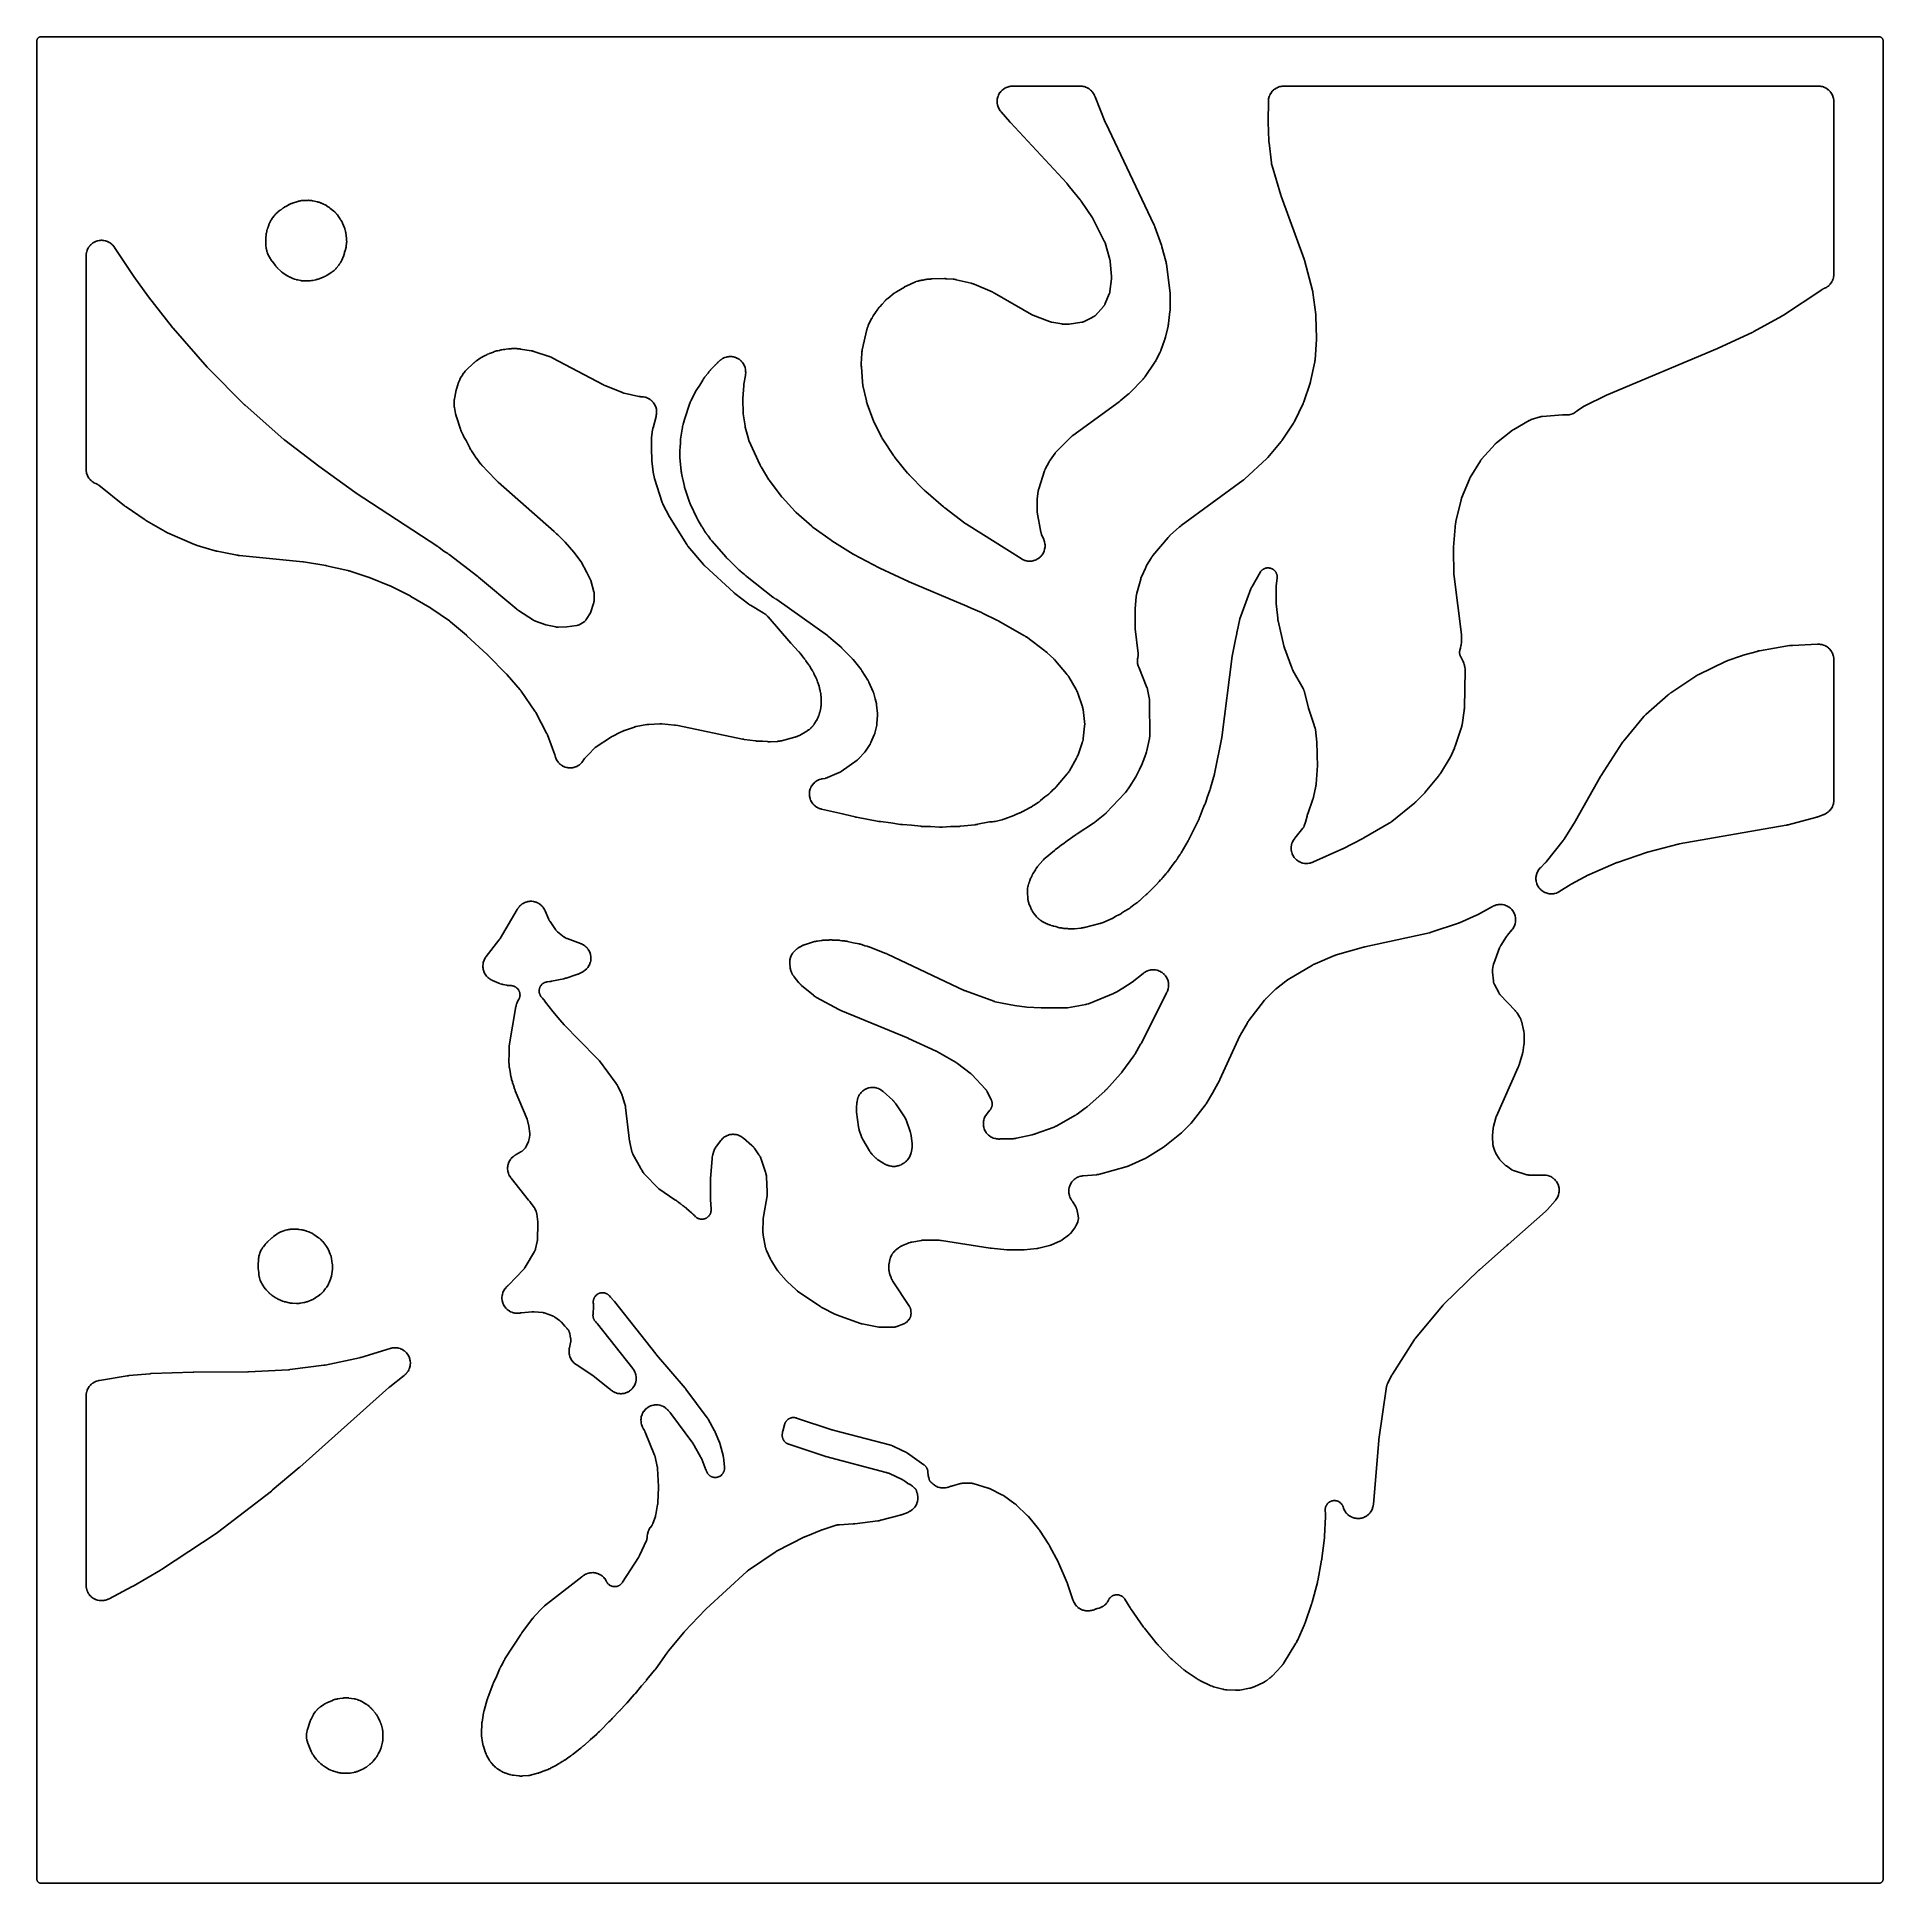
# Model space of a CAD drawing. Header units: millimetres. Extents: x 0 to 300, y 0 to 300.
import ezdxf

# ---------------------------------------------------------------- set-up
doc = ezdxf.new("R2010")
doc.units = ezdxf.units.MM
doc.layers.add('CUT', color=7, linetype='CONTINUOUS')

msp = doc.modelspace()

# ---------------------------------------------------------------- linework, layer by layer
at = {"layer": 'CUT'}
for points in [[(-0.036, 299.6365), (-0.0162, 299.6918), (0.009, 299.745), (0.0392, 299.7954), (0.0743, 299.8427), (0.1137, 299.8863), (0.1573, 299.9257), (0.2046, 299.9608), (0.255, 299.991), (0.3082, 300.0162), (0.3635, 300.036), (0.4206, 300.0503), (0.4788, 300.0589), (0.5522, 300.0625), (1.4375, 300.0625), (2.5557, 300.0625), (153.037, 300.0625), (167.6076, 300.0625), (298.4995, 300.0625), (298.5289, 300.0625), (299.4142, 300.0625), (299.4877, 300.0589), (299.5458, 300.0503), (299.6029, 300.036), (299.6583, 300.0162), (299.7114, 299.991), (299.7619, 299.9608), (299.8091, 299.9257), (299.8527, 299.8863), (299.8922, 299.8427), (299.9272, 299.7954), (299.9574, 299.745), (299.9826, 299.6918), (300.0024, 299.6365), (300.0167, 299.5794), (300.0253, 299.5212), (300.0289, 299.4478), (300.0289, 298.5625), (300.0289, 1.4375), (300.0289, 0.5522), (300.0253, 0.4788), (300.0167, 0.4206), (300.0024, 0.3635), (299.9826, 0.3082), (299.9574, 0.255), (299.9272, 0.2046), (299.8922, 0.1573), (299.8527, 0.1137), (299.8091, 0.0743), (299.7619, 0.0392), (299.7114, 0.009), (299.6583, -0.0162), (299.6029, -0.036), (299.5458, -0.0503), (299.4877, -0.0589), (299.4142, -0.0625), (298.5289, -0.0625), (1.4375, -0.0625), (0.5522, -0.0625), (0.4788, -0.0589), (0.4206, -0.0503), (0.3635, -0.036), (0.3082, -0.0162), (0.255, 0.009), (0.2046, 0.0392), (0.1573, 0.0743), (0.1137, 0.1137), (0.0743, 0.1573), (0.0392, 0.2046), (0.009, 0.255), (-0.0162, 0.3082), (-0.036, 0.3635), (-0.0503, 0.4206), (-0.0589, 0.4788), (-0.0625, 0.5522), (-0.0625, 1.4375), (-0.0625, 298.5625), (-0.0625, 299.4478), (-0.0589, 299.5212), (-0.0503, 299.5794)], [(135.9898, 237.4682), (136.6619, 236.1389), (137.2469, 234.9773), (137.255, 234.9618), (137.3092, 234.8615), (137.3178, 234.8462), (137.3322, 234.8213), (137.3393, 234.8086), (137.4106, 234.6859), (137.4196, 234.671), (137.4792, 234.5748), (137.4886, 234.5602), (139.187, 231.9913), (139.1954, 231.9789), (139.2511, 231.899), (139.2599, 231.8868), (139.3324, 231.7882), (139.3414, 231.7763), (139.4011, 231.6992), (139.4104, 231.6875), (141.4711, 229.1607), (141.4798, 229.1502), (141.5375, 229.0827), (141.5465, 229.0724), (141.5674, 229.0491), (141.5689, 229.0474), (141.6091, 229.0025), (141.6209, 228.9893), (141.6213, 228.9888), (141.6432, 228.9643), (141.6525, 228.9542), (141.7132, 228.8894), (141.7226, 228.8796), (144.1833, 226.3704), (144.1924, 226.3613), (144.2522, 226.3029), (144.2615, 226.2941), (144.3381, 226.2223), (144.3476, 226.2137), (144.4099, 226.1579), (144.4195, 226.1494), (147.3163, 223.6625), (147.323, 223.6568), (147.3699, 223.6177), (147.3772, 223.6118), (147.4364, 223.564), (147.4436, 223.5583), (147.4909, 223.5212), (147.4987, 223.5152), (150.7707, 221.0417), (150.7809, 221.0342), (150.8473, 220.9861), (150.8576, 220.9788), (150.9422, 220.9203), (150.9527, 220.9132), (151.021, 220.868), (151.0316, 220.8612), (159.9234, 215.2465), (159.9359, 215.2388), (160.0172, 215.1902), (160.0298, 215.1828), (160.0794, 215.1548), (160.1052, 215.1411), (160.2722, 215.0571), (160.3255, 215.0334), (160.4975, 214.967), (160.5528, 214.9486), (160.7305, 214.8992), (160.7874, 214.8863), (160.969, 214.8543), (161.0268, 214.847), (161.2107, 214.8328), (161.269, 214.8312), (161.4533, 214.8349), (161.5115, 214.8389), (161.6946, 214.8605), (161.7522, 214.8702), (161.9323, 214.9095), (161.9886, 214.9247), (162.1641, 214.9813), (162.2187, 215.0018), (162.3879, 215.0752), (162.4402, 215.101), (162.6014, 215.1904), (162.651, 215.2212), (162.8028, 215.3259), (162.8491, 215.3613), (162.9901, 215.4802), (163.0328, 215.5199), (163.1615, 215.652), (163.2001, 215.6957), (163.3154, 215.8396), (163.3496, 215.8868), (163.4503, 216.0413), (163.4798, 216.0916), (163.5651, 216.2551), (163.5895, 216.308), (163.6585, 216.479), (163.6777, 216.5341), (163.7298, 216.711), (163.7435, 216.7677), (163.7782, 216.9488), (163.7863, 217.0065), (163.8033, 217.1902), (163.8058, 217.2484), (163.8048, 217.4328), (163.8016, 217.4911), (163.7827, 217.6745), (163.774, 217.7321), (163.7374, 217.9129), (163.723, 217.9694), (163.6683, 218.1481), (163.6591, 218.1758), (163.6398, 218.2294), (163.6347, 218.2431), (163.6004, 218.3315), (163.5949, 218.345), (163.2452, 219.1854), (163.2406, 219.1965), (163.2346, 219.2115), (163.218, 219.2565), (163.1923, 219.3322), (163.1815, 219.3659), (163.1722, 219.4), (163.1526, 219.4775), (163.1421, 219.5243), (163.1389, 219.5401), (163.1367, 219.5519), (162.5373, 222.8232), (162.5355, 222.8331), (162.5329, 222.8486), (162.5289, 222.8742), (162.524, 222.9086), (162.5202, 222.9392), (162.5175, 222.9635), (162.5162, 222.9775), (162.5157, 222.9826), (162.5134, 223.0129), (162.5095, 223.0802), (162.5081, 223.1206), (162.5079, 223.1342), (162.5079, 223.1443), (162.5057, 224.5821), (162.5058, 224.5969), (162.5063, 224.6315), (162.5066, 224.6464), (162.5072, 224.6644), (162.5078, 224.6793), (162.5094, 224.7138), (162.5103, 224.7286), (162.5114, 224.7456), (162.5124, 224.7604), (162.5152, 224.7949), (162.5166, 224.8096), (162.5183, 224.8276), (162.5199, 224.8424), (162.5238, 224.8768), (162.5256, 224.8915), (162.7096, 226.2956), (162.711, 226.3057), (162.7132, 226.3214), (162.7173, 226.3472), (162.7232, 226.3818), (162.729, 226.4123), (162.7341, 226.4365), (162.7371, 226.4503), (162.7382, 226.4554), (162.7454, 226.4851), (162.7626, 226.551), (162.7737, 226.5902), (162.7778, 226.6033), (162.7809, 226.6131), (163.7104, 229.4993), (163.7135, 229.5086), (163.7183, 229.5231), (163.7266, 229.5469), (163.7382, 229.5786), (163.749, 229.6066), (163.7579, 229.6287), (163.7631, 229.6413), (163.7651, 229.6459), (163.777, 229.6729), (163.8044, 229.7325), (163.8216, 229.7678), (163.8277, 229.7796), (163.8323, 229.7883), (164.4769, 231.0076), (164.4838, 231.0205), (164.5003, 231.0504), (164.5074, 231.0632), (164.5163, 231.0787), (164.5236, 231.0914), (164.541, 231.1207), (164.5486, 231.1333), (164.5574, 231.1476), (164.5652, 231.16), (164.5835, 231.1888), (164.5915, 231.2011), (164.6014, 231.216), (164.6095, 231.2281), (164.6288, 231.2563), (164.6372, 231.2683), (165.4477, 232.4122), (165.4534, 232.4202), (165.4624, 232.4325), (165.4774, 232.4527), (165.4979, 232.4794), (165.5165, 232.5028), (165.5316, 232.5211), (165.5403, 232.5315), (165.5436, 232.5354), (165.563, 232.5575), (165.6069, 232.606), (165.6339, 232.6344), (165.6432, 232.6439), (165.6501, 232.6508), (168.1323, 235.1067), (168.1372, 235.1116), (168.1488, 235.1229), (168.1509, 235.1249), (168.1738, 235.1463), (168.2204, 235.1884), (168.2366, 235.2026), (168.2598, 235.2216), (168.3223, 235.2707), (168.3494, 235.2912), (175.8383, 240.7353), (175.846, 240.741), (175.8995, 240.7812), (175.9077, 240.7875), (175.9736, 240.8389), (175.9816, 240.8452), (176.033, 240.8866), (176.0413, 240.8935), (177.3279, 241.9699), (177.3398, 241.9802), (177.4167, 242.048), (177.4284, 242.0586), (177.5226, 242.1463), (177.534, 242.1572), (177.6071, 242.2289), (177.6183, 242.2401), (179.7465, 244.44), (179.7555, 244.4495), (179.8135, 244.5121), (179.8223, 244.5218), (179.8563, 244.5602), (179.8733, 244.5802), (179.9807, 244.7127), (179.9968, 244.7334), (180.0273, 244.7746), (180.035, 244.7853), (180.0843, 244.8549), (180.0917, 244.8657), (181.6485, 247.1715), (181.6591, 247.1878), (181.7261, 247.2944), (181.7362, 247.311), (181.816, 247.4474), (181.8255, 247.4643), (181.8856, 247.5751), (181.8945, 247.5923), (182.4476, 248.6959), (182.4547, 248.7104), (182.4992, 248.8055), (182.5058, 248.8202), (182.5584, 248.941), (182.5647, 248.9559), (182.604, 249.0532), (182.6098, 249.0683), (183.2505, 250.7864), (183.2569, 250.8044), (183.2966, 250.9222), (183.3024, 250.9405), (183.3475, 251.0898), (183.3527, 251.1082), (183.3848, 251.2283), (183.3895, 251.2469), (183.8132, 253.0619), (183.8168, 253.0784), (183.8388, 253.1865), (183.842, 253.2032), (183.8658, 253.3395), (183.8685, 253.3563), (183.8843, 253.4654), (183.8865, 253.4823), (184.1151, 255.4398), (184.1167, 255.4556), (184.1259, 255.5583), (184.1272, 255.5742), (184.1353, 255.7034), (184.1361, 255.7192), (184.1399, 255.8223), (184.1403, 255.8382), (184.1616, 257.8841), (184.1614, 257.9046), (184.1583, 258.0378), (184.1574, 258.0583), (184.1478, 258.2251), (184.1462, 258.2456), (184.134, 258.3782), (184.1317, 258.3986), (183.533, 263.1138), (183.5301, 263.1339), (183.5091, 263.264), (183.5055, 263.284), (183.4736, 263.4463), (183.4694, 263.4661), (183.4396, 263.5946), (183.4347, 263.6142), (182.8115, 265.9421), (182.8086, 265.9527), (182.7874, 266.0263), (182.784, 266.0376), (182.7558, 266.1289), (182.7523, 266.1399), (182.7286, 266.2116), (182.7246, 266.2233), (181.6677, 269.2156), (181.6622, 269.2305), (181.6255, 269.3264), (181.6196, 269.341), (181.5704, 269.4602), (181.5641, 269.4747), (181.5224, 269.5685), (181.5158, 269.5829), (173.6646, 286.0483), (173.6621, 286.0535), (173.6565, 286.0655), (173.6541, 286.0706), (173.6484, 286.083), (173.6455, 286.0893), (173.6388, 286.1042), (173.636, 286.1105), (173.6327, 286.1179), (173.6299, 286.1243), (173.6234, 286.1393), (173.6206, 286.1458), (173.6192, 286.149), (173.616, 286.1567), (173.6087, 286.1745), (173.6055, 286.1822), (171.9455, 290.3046), (171.9414, 290.3148), (171.9321, 290.3388), (171.9282, 290.3491), (171.9247, 290.3585), (171.9221, 290.3652), (171.9041, 290.4115), (171.9013, 290.4187), (171.8713, 290.493), (171.8602, 290.5189), (171.7855, 290.6817), (171.7596, 290.7318), (171.669, 290.8885), (171.6381, 290.9365), (171.5333, 291.0834), (171.498, 291.1283), (171.3798, 291.2645), (171.3404, 291.3058), (171.2098, 291.4303), (171.1666, 291.4676), (171.0248, 291.5791), (170.9783, 291.6122), (170.8265, 291.7097), (170.777, 291.7382), (170.6166, 291.8208), (170.5647, 291.8445), (170.3972, 291.9115), (170.3433, 291.9302), (170.1702, 291.981), (170.1147, 291.9944), (169.9375, 292.0285), (169.8811, 292.0367), (169.699, 292.054), (169.6705, 292.0561), (169.6148, 292.0587), (169.6006, 292.0592), (169.5079, 292.0614), (169.4936, 292.0616), (169.4935, 292.0616), (169.489, 292.0616), (169.4861, 292.0616), (158.6207, 292.0616), (158.5788, 292.0616), (158.5784, 292.0616), (158.5636, 292.0614), (158.4668, 292.059), (158.452, 292.0585), (158.3939, 292.0556), (158.3642, 292.0534), (158.1744, 292.0345), (158.1156, 292.0256), (157.9311, 291.9885), (157.8734, 291.9739), (157.6935, 291.9187), (157.6376, 291.8985), (157.464, 291.8257), (157.4103, 291.8), (157.2449, 291.7105), (157.194, 291.6796), (157.0382, 291.574), (156.9907, 291.5382), (156.8461, 291.4178), (156.8023, 291.3775), (156.6704, 291.2433), (156.6309, 291.1989), (156.5129, 291.0523), (156.4779, 291.0041), (156.3751, 290.8466), (156.345, 290.7952), (156.2583, 290.6282), (156.2335, 290.5741), (156.1637, 290.3994), (156.1444, 290.3431), (156.0923, 290.1623), (156.0786, 290.1043), (156.0447, 289.9193), (156.0369, 289.8603), (156.0214, 289.6728), (156.0195, 289.6133), (156.0227, 289.4251), (156.0266, 289.3658), (156.0484, 289.1789), (156.0583, 289.1202), (156.0985, 288.9364), (156.1141, 288.8789), (156.1723, 288.7), (156.1935, 288.6444), (156.2692, 288.4721), (156.2958, 288.4189), (156.3882, 288.255), (156.42, 288.2046), (156.5296, 288.0485), (156.5473, 288.0246), (156.5831, 287.9788), (156.5924, 287.9672), (156.6537, 287.8924), (156.6633, 287.881), (158.0818, 286.2362), (158.0851, 286.2323), (158.1086, 286.2055), (158.1123, 286.2014), (158.1419, 286.1683), (158.1455, 286.1643), (158.1691, 286.1383), (158.173, 286.1341), (167.3277, 276.2663), (167.3316, 276.262), (167.3408, 276.252), (167.3447, 276.2477), (167.354, 276.2374), (167.3588, 276.2321), (167.3698, 276.2197), (167.3745, 276.2143), (167.38, 276.2081), (167.3847, 276.2027), (167.3951, 276.1906), (167.3956, 276.1901), (167.3979, 276.1873), (167.4034, 276.1808), (167.4159, 276.1657), (167.4213, 276.1592), (167.7865, 275.7119), (169.5431, 273.5594), (169.5498, 273.5511), (169.5653, 273.5316), (169.5719, 273.5232), (169.5798, 273.513), (169.5863, 273.5046), (169.6013, 273.4849), (169.6077, 273.4764), (169.615, 273.4665), (169.6212, 273.4579), (169.6358, 273.4378), (169.6419, 273.4291), (169.6494, 273.4185), (169.6555, 273.4098), (169.6695, 273.3893), (169.6755, 273.3805), (171.5023, 270.651), (173.442, 266.8677), (173.4468, 266.8582), (173.4542, 266.8434), (173.466, 266.8188), (173.4813, 266.7855), (173.4944, 266.7557), (173.5043, 266.7319), (173.5099, 266.7183), (173.5119, 266.7132), (173.5232, 266.6833), (173.5471, 266.6164), (173.5546, 266.5939), (173.5613, 266.5722), (174.3463, 263.8745), (174.3493, 263.864), (174.3539, 263.8476), (174.3609, 263.8206), (174.3697, 263.7846), (174.377, 263.7524), (174.3823, 263.7265), (174.3852, 263.7118), (174.3863, 263.7063), (174.3917, 263.6742), (174.4005, 263.6163), (174.4043, 263.5869), (174.4058, 263.5722), (174.4068, 263.5614), (174.6269, 261.1377), (174.6279, 261.1254), (174.6292, 261.1088), (174.6316, 261.0595), (174.6334, 260.9771), (174.6335, 260.9407), (174.632, 260.9044), (174.6271, 260.8222), (174.6227, 260.773), (174.6208, 260.7564), (174.6193, 260.7442), (174.3482, 258.654), (174.3468, 258.6439), (174.3446, 258.6281), (174.3405, 258.6022), (174.3346, 258.5674), (174.3287, 258.5367), (174.3279, 258.5324), (174.315, 258.4789), (174.313, 258.4713), (174.2934, 258.408), (174.2767, 258.3608), (174.262, 258.322), (174.2569, 258.3095), (174.253, 258.3), (173.5931, 256.727), (173.5514, 256.6292), (173.5497, 256.6251), (173.5319, 256.5872), (173.5061, 256.5357), (173.4644, 256.4616), (173.4207, 256.392), (173.3717, 256.3215), (173.3355, 256.2744), (173.3041, 256.2358), (173.2935, 256.2234), (173.2855, 256.2142), (172.4554, 255.2757), (172.1772, 254.9647), (172.1499, 254.9355), (172.0985, 254.883), (172.0401, 254.8283), (171.9995, 254.7936), (171.9402, 254.7473), (171.9067, 254.7233), (171.8391, 254.6793), (171.7754, 254.6417), (171.7401, 254.622), (171.2317, 254.3523), (170.2661, 253.8436), (170.255, 253.8378), (170.2399, 253.8302), (170.1945, 253.8086), (170.1406, 253.7849), (170.0639, 253.7554), (170.0005, 253.7343), (169.9155, 253.7107), (169.8561, 253.6972), (169.8059, 253.6874), (169.7895, 253.6846), (169.777, 253.6826), (167.7525, 253.3729), (167.7423, 253.3714), (167.7264, 253.3692), (167.7001, 253.3658), (167.6648, 253.3619), (167.6334, 253.359), (167.6084, 253.3571), (167.5942, 253.3561), (167.5889, 253.3558), (167.5579, 253.3545), (167.489, 253.3527), (167.4476, 253.3526), (167.4337, 253.3529), (167.4233, 253.3532), (166.7857, 253.3735), (166.7692, 253.3742), (166.7306, 253.3761), (166.7141, 253.3771), (166.694, 253.3785), (166.6775, 253.3798), (166.639, 253.3832), (166.6225, 253.3847), (166.6216, 253.3848), (166.5556, 253.3941), (166.5228, 253.3994), (164.8889, 253.6913), (164.8781, 253.6933), (164.8612, 253.6965), (164.8336, 253.7022), (164.7975, 253.7103), (164.7652, 253.7182), (164.7396, 253.7249), (164.725, 253.7289), (164.7196, 253.7304), (164.6883, 253.7398), (164.6189, 253.7621), (164.5777, 253.7764), (164.5639, 253.7816), (164.5537, 253.7855), (161.8453, 254.8389), (161.8389, 254.8414), (161.824, 254.8474), (161.8212, 254.8485), (161.7926, 254.8605), (161.7356, 254.8857), (161.7161, 254.8947), (161.6896, 254.908), (161.6198, 254.9446), (161.5902, 254.9609), (155.5784, 258.4133), (155.5633, 258.4217), (155.4641, 258.4749), (155.4487, 258.4829), (155.3222, 258.5461), (155.3066, 258.5536), (155.2044, 258.6011), (155.1885, 258.6081), (152.2996, 259.8491), (152.2878, 259.8541), (152.2104, 259.8853), (152.1984, 259.89), (152.1515, 259.9079), (152.1273, 259.9165), (151.9689, 259.969), (151.9444, 259.9765), (151.8961, 259.9903), (151.8837, 259.9936), (151.803, 260.0148), (151.7905, 260.0179), (149.362, 260.5981), (149.3511, 260.6006), (149.2746, 260.6173), (149.2632, 260.6197), (149.2128, 260.6297), (149.1884, 260.6341), (149.0361, 260.6579), (149.0125, 260.6611), (148.9715, 260.6659), (148.9603, 260.667), (148.8832, 260.6745), (148.8707, 260.6756), (147.8443, 260.7536), (147.8439, 260.7536), (147.8201, 260.7555), (147.8053, 260.7564), (147.7098, 260.7613), (147.6951, 260.7619), (147.5751, 260.7651), (147.5604, 260.7653), (147.4647, 260.7655), (147.45, 260.7653), (145.4604, 260.7208), (145.4431, 260.7202), (145.3306, 260.7144), (145.3134, 260.7133), (145.1725, 260.702), (145.1553, 260.7003), (145.0434, 260.6881), (145.0262, 260.6859), (144.9499, 260.6753), (144.8344, 260.6713), (144.8219, 260.6707), (144.7405, 260.6662), (144.728, 260.6653), (144.6791, 260.6616), (144.6541, 260.6591), (144.4922, 260.6398), (144.4674, 260.6363), (144.419, 260.6285), (144.4066, 260.6264), (144.3264, 260.6117), (144.3141, 260.6093), (143.9808, 260.5409), (143.8371, 260.521), (143.8248, 260.5191), (143.7449, 260.5063), (143.7326, 260.5042), (143.6847, 260.4955), (143.6602, 260.4906), (143.5044, 260.4556), (143.4563, 260.4427), (143.3701, 260.4156), (143.292, 260.3996), (143.2759, 260.3961), (143.1714, 260.3716), (143.1553, 260.3676), (143.093, 260.3512), (143.0613, 260.3419), (142.8572, 260.276), (142.826, 260.265), (142.7659, 260.2418), (142.7506, 260.2357), (142.6515, 260.1944), (142.6363, 260.1878), (141.3404, 259.6052), (141.3247, 259.5978), (141.2234, 259.5487), (141.208, 259.5409), (141.0826, 259.4756), (141.0674, 259.4674), (140.9691, 259.4125), (140.9541, 259.4039), (139.683, 258.6453), (139.6675, 258.6358), (139.5677, 258.572), (139.5525, 258.562), (139.4297, 258.4782), (139.4148, 258.4677), (139.3191, 258.398), (139.3045, 258.3871), (138.2318, 257.5553), (138.222, 257.5476), (138.1595, 257.497), (138.1499, 257.4891), (138.113, 257.4579), (138.1062, 257.452), (138.0913, 257.4394), (138.0724, 257.4227), (137.952, 257.3117), (137.9338, 257.2943), (137.899, 257.2594), (137.8902, 257.2504), (137.8335, 257.1912), (137.8249, 257.182), (137.3268, 256.6392), (136.9256, 256.2053), (136.9183, 256.1971), (136.8674, 256.14), (136.8599, 256.1314), (136.8272, 256.0933), (136.8118, 256.0746), (136.7184, 255.9564), (136.7043, 255.9378), (136.6954, 255.9256), (136.6889, 255.917), (136.6657, 255.885), (136.6594, 255.8763), (136.6169, 255.8155), (136.6101, 255.8056), (135.8888, 254.7293), (135.8771, 254.7113), (135.804, 254.5933), (135.7931, 254.5749), (135.7066, 254.4237), (135.6964, 254.4049), (135.6318, 254.282), (135.6222, 254.2629), (135.6217, 254.2618), (135.0805, 253.1354), (135.0735, 253.1203), (135.0292, 253.0211), (135.0226, 253.0057), (134.9977, 252.9455), (134.9858, 252.9143), (134.9141, 252.7094), (134.904, 252.6775), (134.8859, 252.6149), (134.8815, 252.5988), (134.8543, 252.4936), (134.8504, 252.4774), (134.1039, 249.2169), (134.1011, 249.204), (134.0838, 249.12), (134.0813, 249.107), (134.072, 249.0563), (134.0678, 249.0302), (134.0444, 248.8603), (134.0414, 248.834), (134.0366, 248.7827), (134.0355, 248.7695), (134.0294, 248.6839), (134.0286, 248.6708), (133.9414, 246.8932), (133.9413, 246.8908), (133.9407, 246.8725), (133.9384, 246.754), (133.9384, 246.7357), (133.9401, 246.587), (133.9406, 246.5687), (133.9456, 246.4503), (133.9467, 246.4321), (134.1258, 243.9684), (134.1278, 243.9469), (134.143, 243.8075), (134.1457, 243.7861), (134.1524, 243.7399), (134.1532, 243.7337), (134.1655, 243.65), (134.171, 243.6121), (134.1715, 243.6093), (134.1788, 243.5597), (134.1823, 243.5384), (134.2076, 243.4005), (134.2119, 243.3794), (134.7609, 240.8976), (134.7653, 240.8791), (134.7958, 240.7594), (134.8008, 240.741), (134.8373, 240.6147), (134.8438, 240.5917), (134.8494, 240.5735), (134.8874, 240.4555), (134.8936, 240.4375), (135.7882, 237.9372), (135.7947, 237.9199), (135.8385, 237.8084), (135.8455, 237.7913), (135.9047, 237.6531), (135.9096, 237.6422), (135.923, 237.611), (135.9306, 237.5941), (135.9817, 237.4849)], [(161.1335, 159.3753), (161.1511, 159.3218), (161.1557, 159.3081), (161.1871, 159.2197), (161.1921, 159.2062), (161.4307, 158.5823), (161.4372, 158.5662), (161.4803, 158.4625), (161.4872, 158.4466), (161.5149, 158.3851), (161.53, 158.354), (161.5433, 158.3284), (161.5537, 158.3072), (161.6215, 158.1783), (161.6338, 158.1548), (161.6359, 158.1511), (161.6585, 158.1082), (161.6755, 158.078), (161.7103, 158.0202), (161.7195, 158.0055), (161.7803, 157.9108), (161.7899, 157.8964), (162.1731, 157.3364), (162.1817, 157.3242), (162.2385, 157.2454), (162.2474, 157.2334), (162.2827, 157.187), (162.3013, 157.1637), (162.4246, 157.0173), (162.4257, 157.0161), (162.4653, 156.9731), (162.4746, 156.964), (162.4847, 156.9532), (162.5379, 156.9018), (162.6016, 156.8393), (162.6234, 156.8189), (162.6357, 156.808), (162.6452, 156.7993), (162.6636, 156.7833), (162.6669, 156.7803), (162.6748, 156.7735), (162.6894, 156.7607), (162.7008, 156.751), (162.7279, 156.7285), (162.7522, 156.708), (162.7637, 156.6985), (162.7749, 156.6895), (162.7759, 156.6887), (162.7875, 156.6792), (162.7939, 156.6742), (162.9324, 156.563), (162.9443, 156.5537), (163.0224, 156.4941), (163.0345, 156.4851), (163.0823, 156.4505), (163.1073, 156.4334), (163.2719, 156.3264), (163.2977, 156.3106), (163.3488, 156.281), (163.3619, 156.2736), (163.4481, 156.2265), (163.4615, 156.2194), (163.9983, 155.9432), (164.0105, 155.937), (164.0905, 155.8981), (164.1029, 155.8923), (164.1516, 155.87), (164.1767, 155.8592), (164.3416, 155.7926), (164.3673, 155.7829), (164.4177, 155.7651), (164.4307, 155.7607), (164.5153, 155.7331), (164.5283, 155.729), (164.5975, 155.7082), (164.6052, 155.7047), (164.6192, 155.6985), (164.7104, 155.6595), (164.7245, 155.6536), (164.7799, 155.6316), (164.8086, 155.621), (164.9964, 155.5572), (165.0256, 155.5481), (165.083, 155.5318), (165.0977, 155.5278), (165.1938, 155.5031), (165.2087, 155.4995), (165.5518, 155.4207), (165.8369, 155.3348), (165.8491, 155.3312), (165.929, 155.309), (165.9414, 155.3057), (165.9897, 155.2933), (166.0146, 155.2875), (166.1747, 155.2538), (166.2251, 155.2454), (166.3875, 155.2254), (166.4121, 155.2229), (166.5804, 155.1843), (166.5942, 155.1813), (166.6843, 155.1628), (166.6981, 155.1601), (166.7525, 155.1503), (166.7805, 155.1459), (166.9627, 155.1218), (166.9908, 155.1188), (167.0459, 155.1141), (167.06, 155.1131), (167.1518, 155.1075), (167.1659, 155.1068), (167.5106, 155.094), (167.5722, 155.0877), (167.6237, 155.0847), (167.7891, 155.0822), (167.8149, 155.0823), (167.8198, 155.0824), (168.0859, 155.0725), (168.1071, 155.0721), (168.245, 155.0719), (168.2662, 155.0722), (168.439, 155.078), (168.4602, 155.0791), (168.5977, 155.0885), (168.6189, 155.0904), (169.6504, 155.1983), (169.6722, 155.2009), (169.8129, 155.2209), (169.8346, 155.2243), (169.9907, 155.2523), (170.009, 155.2552), (170.0353, 155.2601), (170.0865, 155.2707), (170.0995, 155.2735), (170.1842, 155.2931), (170.1972, 155.2962), (172.7402, 155.9428), (172.7614, 155.9486), (172.8987, 155.9889), (172.9197, 155.9955), (173.09, 156.0524), (173.1108, 156.0598), (173.2447, 156.1101), (173.2652, 156.1182), (174.3151, 156.5569), (174.3329, 156.5647), (174.4473, 156.6169), (174.4647, 156.6252), (174.6061, 156.6952), (174.6232, 156.7041), (174.734, 156.7636), (174.7509, 156.773), (175.3168, 157.1007), (175.8095, 157.334), (175.8204, 157.3393), (175.8913, 157.3747), (175.9022, 157.3803), (175.9444, 157.4024), (175.9657, 157.4141), (176.1029, 157.4933), (176.1237, 157.506), (176.164, 157.5314), (176.1742, 157.5381), (176.2403, 157.5818), (176.2504, 157.5886), (176.7176, 157.9117), (177.2995, 158.2486), (177.3099, 158.2547), (177.3772, 158.2955), (177.3875, 158.3019), (177.4274, 158.3272), (177.4476, 158.3406), (177.5769, 158.4301), (177.5965, 158.4443), (177.6343, 158.4728), (177.6439, 158.4801), (177.7057, 158.5288), (177.7152, 158.5363), (178.2252, 158.954), (178.7487, 159.316), (178.7574, 159.3221), (178.8176, 159.3653), (178.8265, 159.3718), (178.8654, 159.4009), (178.8839, 159.4152), (178.9974, 159.507), (179.0056, 159.5139), (179.0196, 159.5252), (179.0368, 159.5397), (179.0663, 159.5655), (179.0742, 159.5725), (179.1285, 159.6217), (179.1373, 159.6298), (179.7128, 160.1723), (180.2093, 160.5789), (180.2226, 160.5902), (180.3082, 160.6645), (180.3212, 160.6762), (180.4259, 160.7726), (180.4386, 160.7846), (180.5198, 160.8639), (180.5321, 160.8763), (181.2677, 161.6376), (181.6861, 162.0314), (181.6957, 162.0407), (181.7574, 162.1013), (181.7668, 162.1108), (181.8425, 162.1887), (181.8517, 162.1984), (181.9106, 162.2617), (181.9196, 162.2716), (182.3733, 162.7818), (182.5989, 163.0153), (182.6091, 163.0261), (182.6746, 163.0974), (182.6845, 163.1085), (182.7645, 163.1999), (182.7742, 163.2113), (182.8361, 163.2857), (182.8455, 163.2972), (182.9563, 163.4375), (183.4583, 164.002), (183.4681, 164.0132), (183.5305, 164.087), (183.5399, 164.0985), (183.6159, 164.1929), (183.6251, 164.2046), (183.6837, 164.2814), (183.6926, 164.2933), (184.3606, 165.2138), (184.9788, 165.9958), (184.9899, 166.0103), (185.0604, 166.1053), (185.0711, 166.1201), (185.156, 166.242), (185.1661, 166.2571), (185.2308, 166.3563), (185.2405, 166.3717), (185.2593, 166.4025), (185.4489, 166.7135), (185.7156, 167.081), (185.7242, 167.0932), (185.7793, 167.1732), (185.7876, 167.1856), (185.8542, 167.2877), (185.8622, 167.3004), (185.9132, 167.383), (185.9209, 167.3958), (187.0841, 169.3894), (187.0916, 169.4028), (187.1398, 169.4904), (187.147, 169.504), (187.1594, 169.528), (187.1991, 169.6007), (187.2059, 169.6135), (187.2488, 169.6968), (187.2552, 169.7097), (188.8351, 172.9688), (188.841, 172.9812), (188.8779, 173.062), (188.8834, 173.0745), (188.9274, 173.1769), (188.9327, 173.1896), (188.9659, 173.2719), (188.9709, 173.2847), (189.4605, 174.5846), (189.7496, 175.2223), (189.7571, 175.2396), (189.8042, 175.3529), (189.8112, 175.3704), (189.8658, 175.5144), (189.8722, 175.5321), (189.9121, 175.6481), (189.918, 175.6661), (189.918, 175.6663), (190.1462, 176.4046), (190.61, 177.6359), (190.6149, 177.6493), (190.6453, 177.7363), (190.6499, 177.7498), (190.6855, 177.8599), (190.6897, 177.8735), (190.716, 177.9618), (190.7199, 177.9755), (191.3291, 180.2141), (191.3314, 180.2229), (191.3471, 180.2843), (191.3494, 180.2938), (191.3678, 180.3706), (191.3699, 180.38), (191.3834, 180.4409), (191.3856, 180.4509), (191.3939, 180.4916), (191.4016, 180.5253), (191.4047, 180.5397), (192.494, 185.8861), (192.4945, 185.8887), (192.4956, 185.8941), (192.4976, 185.9045), (192.511, 185.9767), (192.513, 185.9879), (192.528, 186.0782), (192.5297, 186.0892), (192.5403, 186.1608), (192.5419, 186.1726), (194.2202, 199.3846), (194.7668, 202.115), (194.9626, 203.0934), (195.006, 203.3103), (195.0261, 203.4105), (195.4729, 205.4461), (197.2638, 210.3452), (197.2647, 210.3476), (197.3178, 210.4726), (197.3232, 210.4852), (197.3362, 210.5144), (197.3653, 210.5718), (197.3836, 210.6061), (197.39, 210.6175), (197.3948, 210.6259), (198.8224, 213.1015), (198.857, 213.1499), (198.893, 213.1955), (198.9504, 213.2613), (198.9907, 213.3032), (199.0542, 213.3631), (199.0984, 213.4009), (199.1674, 213.4544), (199.215, 213.4878), (199.2889, 213.5344), (199.3395, 213.5629), (199.4175, 213.6021), (199.4707, 213.6256), (199.5522, 213.6571), (199.6073, 213.6754), (199.6915, 213.6987), (199.7482, 213.7116), (199.8342, 213.7267), (199.8919, 213.734), (199.9789, 213.7407), (200.037, 213.7424), (200.1243, 213.7406), (200.1823, 213.7366), (200.269, 213.7264), (200.3264, 213.7168), (200.4117, 213.6983), (200.4679, 213.6832), (200.551, 213.6564), (200.6054, 213.636), (200.6855, 213.6013), (200.7377, 213.5756), (200.8141, 213.5334), (200.8635, 213.5028), (200.9355, 213.4533), (200.9817, 213.4181), (201.0485, 213.3618), (201.0912, 213.3223), (201.1522, 213.2598), (201.1908, 213.2164), (201.2455, 213.1483), (201.2797, 213.1013), (201.3275, 213.0282), (201.357, 212.9781), (201.3975, 212.9008), (201.422, 212.848), (201.4548, 212.7671), (201.4741, 212.7123), (201.4989, 212.6286), (201.5128, 212.5721), (201.5294, 212.4864), (201.5377, 212.4288), (201.5459, 212.3419), (201.5486, 212.2838), (201.5484, 212.1965), (201.5454, 212.1385), (201.5368, 212.0516), (201.525, 211.9725), (201.5175, 211.9294), (201.5028, 211.856), (201.4984, 211.8309), (201.4907, 211.7817), (201.4889, 211.7691), (201.4779, 211.6869), (201.4764, 211.6743), (201.3741, 210.762), (201.3723, 210.7425), (201.3622, 210.6153), (201.361, 210.5957), (201.3536, 210.4357), (201.353, 210.4161), (201.3513, 210.2885), (201.3513, 210.2689), (201.3989, 207.8044), (201.3993, 207.7913), (201.4028, 207.7062), (201.4035, 207.6932), (201.4102, 207.5864), (201.4112, 207.5734), (201.4184, 207.4885), (201.4196, 207.4755), (201.6252, 205.5553), (201.6273, 205.5381), (201.6425, 205.4266), (201.6451, 205.4094), (201.6682, 205.27), (201.6713, 205.2529), (201.6929, 205.1424), (201.6965, 205.1255), (202.6139, 201.0644), (202.6187, 201.0448), (202.6518, 200.9181), (202.6572, 200.8987), (202.7041, 200.7413), (202.7102, 200.722), (202.7517, 200.5978), (202.7584, 200.5788), (203.8985, 197.5178), (203.9025, 197.5075), (203.9306, 197.436), (203.9349, 197.4254), (203.9542, 197.3789), (203.964, 197.3567), (204.0277, 197.2194), (204.0379, 197.1984), (204.0564, 197.1624), (204.0615, 197.1526), (204.0974, 197.0857), (204.1033, 197.0748), (205.7588, 194.1308), (205.7636, 194.1222), (205.7709, 194.1088), (205.7828, 194.0865), (205.7982, 194.0563), (205.8115, 194.0293), (205.8134, 194.0253), (205.8346, 193.9766), (205.8614, 193.9095), (205.8845, 193.8448), (205.899, 193.7985), (205.9103, 193.7598), (205.9136, 193.7472), (205.9161, 193.7376), (206.5577, 191.2115), (206.5604, 191.201), (206.5803, 191.1283), (206.5835, 191.1171), (206.61, 191.0269), (206.6134, 191.016), (206.6357, 190.9452), (206.6395, 190.9336), (207.4514, 188.5274), (207.687, 187.816), (207.6899, 187.8072), (207.6942, 187.7936), (207.7011, 187.771), (207.71, 187.7406), (207.7174, 187.7134), (207.7231, 187.6916), (207.7262, 187.6791), (207.7273, 187.6745), (207.7334, 187.6474), (207.7406, 187.6129), (207.7527, 187.544), (207.7599, 187.4946), (207.7619, 187.4778), (207.7632, 187.4654), (207.9756, 185.4176), (207.9943, 184.9382), (208.0081, 184.5855), (208.0153, 184.4008), (208.0595, 183.2698), (208.0715, 181.612), (207.8659, 178.5727), (207.8647, 178.5567), (207.8615, 178.5194), (207.86, 178.5034), (207.858, 178.4839), (207.8562, 178.468), (207.8517, 178.4308), (207.8496, 178.4149), (207.8471, 178.3967), (207.8447, 178.3808), (207.8388, 178.3438), (207.8362, 178.328), (207.8328, 178.3087), (207.8299, 178.293), (207.8227, 178.2562), (207.8195, 178.2405), (207.4367, 176.4466), (207.4326, 176.4273), (207.4293, 176.4125), (207.4214, 176.378), (207.4178, 176.3632), (207.4133, 176.3453), (207.4096, 176.3306), (207.4004, 176.2964), (207.3964, 176.2817), (207.3916, 176.265), (207.3873, 176.2504), (207.377, 176.2165), (207.3725, 176.202), (207.3668, 176.1844), (207.3621, 176.17), (207.3507, 176.1365), (207.3456, 176.1222), (206.4986, 173.7663), (206.4937, 173.7521), (206.463, 173.6594), (206.4584, 173.645), (206.4228, 173.5277), (206.4186, 173.5132), (206.3925, 173.4191), (206.3887, 173.4046), (206.1327, 172.3803), (205.942, 171.7947), (205.928, 171.7547), (205.9005, 171.6821), (205.8757, 171.6248), (205.873, 171.6201), (205.8191, 171.537), (205.7657, 171.4638), (205.7354, 171.4246), (204.4148, 169.8088), (204.4055, 169.7972), (204.3462, 169.7208), (204.3372, 169.7089), (204.3027, 169.6621), (204.2856, 169.6377), (204.1801, 169.4787), (204.1496, 169.4276), (204.0616, 169.2612), (204.0364, 169.2073), (203.9653, 169.033), (203.9456, 168.9769), (203.8921, 168.7964), (203.878, 168.7386), (203.8427, 168.5537), (203.8344, 168.4947), (203.8176, 168.3073), (203.8152, 168.2478), (203.817, 168.0596), (203.8205, 168.0002), (203.841, 167.8131), (203.8504, 167.7543), (203.8893, 167.5701), (203.9044, 167.5126), (203.9614, 167.3332), (203.9822, 167.2774), (204.0566, 167.1046), (204.0829, 167.0511), (204.1741, 166.8865), (204.2055, 166.8359), (204.3126, 166.6811), (204.3488, 166.6339), (204.4707, 166.4905), (204.5115, 166.4471), (204.647, 166.3165), (204.6918, 166.2774), (204.8396, 166.1608), (204.8881, 166.1263), (205.0467, 166.025), (205.0984, 165.9954), (205.2663, 165.9103), (205.3207, 165.8861), (205.4961, 165.818), (205.5526, 165.7993), (205.734, 165.7489), (205.7921, 165.7359), (205.9775, 165.7038), (206.0366, 165.6965), (206.2243, 165.683), (206.2838, 165.6816), (206.472, 165.6867), (206.5313, 165.6913), (206.7181, 165.715), (206.7767, 165.7254), (206.9601, 165.7675), (207.0174, 165.7837), (207.1982, 165.8446), (207.2262, 165.8548), (207.2803, 165.876), (207.2941, 165.8817), (207.3833, 165.9193), (207.3969, 165.9252), (207.4442, 165.9466), (212.0376, 168.0206), (212.0435, 168.0233), (212.0844, 168.0423), (212.0907, 168.0453), (212.1415, 168.0696), (212.1476, 168.0726), (212.1875, 168.0923), (212.1941, 168.0955), (215.4632, 169.7565), (215.4701, 169.76), (215.5175, 169.7849), (215.5248, 169.7888), (215.5835, 169.8206), (215.5906, 169.8245), (215.6367, 169.8503), (215.6442, 169.8546), (219.7513, 172.2313), (219.761, 172.2371), (219.8282, 172.2777), (219.8382, 172.2839), (219.8818, 172.3113), (219.9025, 172.325), (220.0299, 172.413), (220.0493, 172.4269), (220.0824, 172.4518), (220.0913, 172.4586), (220.1525, 172.5064), (220.1624, 172.5143), (223.8947, 175.5567), (223.9065, 175.5665), (223.9818, 175.6312), (223.9933, 175.6413), (224.0859, 175.725), (224.0971, 175.7354), (224.1691, 175.8038), (224.18, 175.8145), (225.3611, 176.9967), (225.3713, 177.0072), (225.4366, 177.0758), (225.4465, 177.0865), (225.5264, 177.1746), (225.5361, 177.1856), (225.598, 177.2573), (225.6074, 177.2685), (227.768, 179.8984), (227.7813, 179.9153), (227.866, 180.0263), (227.8788, 180.0436), (227.98, 180.1865), (227.9921, 180.2043), (228.0686, 180.321), (228.0801, 180.3392), (229.6383, 182.9126), (229.6479, 182.9291), (229.7089, 183.0374), (229.718, 183.0542), (229.7901, 183.1925), (229.7987, 183.2096), (229.8526, 183.3216), (229.8606, 183.3389), (230.3463, 184.4355), (230.3516, 184.4477), (230.3846, 184.527), (230.3896, 184.5392), (230.4289, 184.6397), (230.4335, 184.652), (230.4631, 184.7327), (230.4675, 184.7452), (231.4627, 187.662), (231.467, 187.6752), (231.4941, 187.7608), (231.4981, 187.774), (231.5131, 187.8259), (231.5202, 187.8526), (231.5623, 188.0271), (231.5682, 188.0541), (231.5784, 188.1071), (231.5809, 188.1207), (231.5959, 188.2092), (231.598, 188.2229), (231.9381, 190.5587), (231.9406, 190.5777), (231.9546, 190.7014), (231.9564, 190.7204), (231.969, 190.8762), (231.9702, 190.8953), (231.9763, 191.0196), (231.9769, 191.0388), (232.0784, 197.0667), (232.0785, 197.0839), (232.0772, 197.1958), (232.0767, 197.213), (232.074, 197.2801), (232.0716, 197.3144), (232.0498, 197.5369), (232.0454, 197.5711), (232.035, 197.6374), (232.0321, 197.6544), (232.0116, 197.7643), (232.0083, 197.7812), (231.9888, 197.8712), (231.9857, 197.8848), (231.9647, 197.9724), (231.9613, 197.9858), (231.9474, 198.0382), (231.9397, 198.0648), (231.8863, 198.2343), (231.8672, 198.2863), (231.7984, 198.4502), (231.7871, 198.4755), (231.7639, 198.5244), (231.7578, 198.5368), (231.7172, 198.6173), (231.7108, 198.6296), (231.375, 199.2592), (231.3541, 199.3011), (231.3177, 199.3789), (231.2824, 199.4657), (231.262, 199.5246), (231.2359, 199.6146), (231.2217, 199.6753), (231.2052, 199.7675), (231.1974, 199.8294), (231.1905, 199.9228), (231.1892, 199.9852), (231.1921, 200.0788), (231.1973, 200.141), (231.2099, 200.2338), (231.2259, 200.3182), (231.2358, 200.364), (231.3213, 200.7145), (231.419, 201.1153), (231.4226, 201.131), (231.4446, 201.233), (231.4478, 201.2487), (231.4593, 201.3103), (231.4644, 201.342), (231.4919, 201.5487), (231.4953, 201.5807), (231.5002, 201.6431), (231.5012, 201.6591), (231.5066, 201.7633), (231.5073, 201.7794), (231.5237, 202.4335), (231.5239, 202.4442), (231.5244, 202.519), (231.5244, 202.5302), (231.5238, 202.5793), (231.5231, 202.6029), (231.5156, 202.75), (231.514, 202.7727), (231.5105, 202.812), (231.5095, 202.8227), (231.5016, 202.8962), (231.5002, 202.9082), (230.2987, 212.3523), (230.2973, 212.3637), (230.2943, 212.3904), (230.293, 212.4018), (230.2916, 212.4157), (230.2905, 212.4272), (230.2882, 212.4539), (230.2872, 212.4653), (230.2862, 212.4786), (230.2854, 212.49), (230.2837, 212.5168), (230.2831, 212.5283), (230.2824, 212.5423), (230.2819, 212.5538), (230.2809, 212.5806), (230.2805, 212.5921), (230.1774, 216.8231), (230.1771, 216.8362), (230.1768, 216.867), (230.1768, 216.8802), (230.1769, 216.8962), (230.177, 216.9094), (230.1776, 216.9402), (230.178, 216.9533), (230.1785, 216.9685), (230.1791, 216.9816), (230.1806, 217.0123), (230.1813, 217.0255), (230.1823, 217.0416), (230.1832, 217.0547), (230.1856, 217.0854), (230.1868, 217.0985), (230.5501, 221.0043), (230.5518, 221.0204), (230.5559, 221.0578), (230.5578, 221.0739), (230.5604, 221.0934), (230.5626, 221.1094), (230.5681, 221.1467), (230.5706, 221.1627), (230.5736, 221.1809), (230.5764, 221.1968), (230.5833, 221.2339), (230.5863, 221.2498), (230.5903, 221.2691), (230.5936, 221.2849), (230.6018, 221.3217), (230.6054, 221.3374), (231.4223, 224.7284), (231.4262, 224.7444), (231.4359, 224.7814), (231.4402, 224.7972), (231.4455, 224.8165), (231.4501, 224.8323), (231.4611, 224.8689), (231.4659, 224.8846), (231.4717, 224.9025), (231.4768, 224.9181), (231.4891, 224.9543), (231.4945, 224.9698), (231.5013, 224.9886), (231.507, 225.004), (231.5206, 225.0398), (231.5266, 225.055), (232.7777, 228.1674), (232.7812, 228.1761), (232.7868, 228.1896), (232.7964, 228.2118), (232.8096, 228.2414), (232.8217, 228.2674), (232.8316, 228.288), (232.8374, 228.2997), (232.8396, 228.304), (232.8527, 228.3291), (232.8827, 228.3843), (232.9013, 228.417), (232.9079, 228.4279), (232.9128, 228.436), (234.5867, 231.1684), (234.5921, 231.177), (234.6004, 231.1903), (234.6145, 231.212), (234.6338, 231.2408), (234.6514, 231.2662), (234.6657, 231.286), (234.6739, 231.2973), (234.677, 231.3015), (234.6955, 231.3255), (234.7375, 231.3782), (234.7634, 231.4092), (234.7724, 231.4195), (234.7791, 231.427), (236.9503, 233.8569), (236.9569, 233.8642), (236.9672, 233.8755), (236.9844, 233.8938), (237.0079, 233.9181), (237.0291, 233.9394), (237.0462, 233.9559), (237.0561, 233.9653), (237.0598, 233.9688), (237.0816, 233.9886), (237.1308, 234.0319), (237.1609, 234.0573), (237.1713, 234.0656), (237.179, 234.0717), (239.7681, 236.1094), (239.7734, 236.1136), (239.7859, 236.1233), (239.7882, 236.1251), (239.8129, 236.1434), (239.8629, 236.1792), (239.8802, 236.1913), (239.9048, 236.2072), (239.9709, 236.2482), (239.9996, 236.2653), (242.5001, 237.6918), (242.5106, 237.6977), (242.5249, 237.7056), (242.5678, 237.7279), (242.6402, 237.7629), (242.6725, 237.7778), (242.7054, 237.7913), (242.7804, 237.8205), (242.8258, 237.8368), (242.8413, 237.8419), (242.8528, 237.8456), (244.2686, 238.2894), (244.2806, 238.2931), (244.2967, 238.2979), (244.3451, 238.3108), (244.4262, 238.3302), (244.4622, 238.338), (244.4985, 238.3443), (244.581, 238.3569), (244.6307, 238.363), (244.6475, 238.3646), (244.6599, 238.3657), (247.9032, 238.6303), (247.9161, 238.6313), (247.9336, 238.6324), (247.9853, 238.6344), (248.0717, 238.6352), (248.1106, 238.6348), (248.1148, 238.6346), (248.1424, 238.6333), (248.2066, 238.6291), (248.2341, 238.6269), (248.3533, 238.6155), (248.3694, 238.6142), (248.4292, 238.6102), (248.4603, 238.6088), (248.6601, 238.6056), (248.7224, 238.6078), (248.9188, 238.6251), (248.9805, 238.6338), (249.174, 238.6714), (249.2345, 238.6864), (249.423, 238.7439), (249.4816, 238.7651), (249.6632, 238.8418), (249.7193, 238.869), (249.8919, 238.9642), (249.9448, 238.9971), (250.1089, 239.1111), (250.134, 239.1296), (250.1413, 239.1352), (250.1459, 239.1388), (250.1567, 239.1471), (250.1614, 239.1506), (250.2208, 239.1955), (250.2267, 239.1999), (250.2404, 239.2101), (250.2463, 239.2144), (250.2745, 239.235), (250.2855, 239.2429), (250.3115, 239.2613), (250.3227, 239.269), (251.3372, 239.9632), (251.3508, 239.9723), (251.3828, 239.9933), (251.3966, 240.0022), (251.4135, 240.0129), (251.4274, 240.0215), (251.4601, 240.0414), (251.4742, 240.0498), (251.4904, 240.0592), (251.5047, 240.0673), (251.5381, 240.086), (251.5525, 240.0938), (251.5701, 240.1033), (251.5846, 240.1109), (251.6187, 240.1283), (251.6334, 240.1356), (254.9611, 241.7607), (254.9657, 241.7629), (254.9763, 241.7681), (254.9809, 241.7703), (254.9919, 241.7755), (254.9975, 241.7781), (255.0107, 241.7843), (255.0164, 241.7869), (255.0229, 241.7899), (255.0286, 241.7925), (255.0419, 241.7984), (255.0469, 241.8007), (255.0577, 241.8054), (255.0732, 241.812), (255.08, 241.8149), (273.1031, 249.4096), (273.1075, 249.4114), (273.1377, 249.4244), (273.1424, 249.4265), (273.18, 249.4431), (273.1846, 249.4451), (273.2142, 249.4584), (273.219, 249.4606), (278.7717, 252.0231), (278.7812, 252.0275), (278.8468, 252.0592), (278.8569, 252.0642), (278.9379, 252.1052), (278.9477, 252.1102), (279.0111, 252.1438), (279.0214, 252.1494), (283.5601, 254.6673), (283.5706, 254.6733), (283.6386, 254.7128), (283.6489, 254.719), (283.7333, 254.7703), (283.7435, 254.7767), (283.8098, 254.8189), (283.82, 254.8255), (290.0526, 258.9728), (290.0619, 258.9789), (290.0762, 258.9882), (290.1002, 259.0032), (290.1326, 259.0227), (290.1617, 259.0396), (290.166, 259.042), (290.2186, 259.0689), (290.3058, 259.11), (290.3465, 259.128), (290.424, 259.1599), (290.477, 259.1817), (290.5029, 259.1931), (290.665, 259.2688), (290.7148, 259.295), (290.8697, 259.386), (290.9172, 259.417), (291.0625, 259.5219), (291.1068, 259.5572), (291.2416, 259.6755), (291.2824, 259.7148), (291.4054, 259.8452), (291.4423, 259.8882), (291.5524, 260.0297), (291.5851, 260.076), (291.6814, 260.2272), (291.7096, 260.2764), (291.7912, 260.436), (291.8146, 260.4876), (291.8808, 260.6542), (291.8992, 260.7079), (291.9493, 260.88), (291.9626, 260.9351), (291.9963, 261.1111), (292.0043, 261.1673), (292.0215, 261.3482), (292.0235, 261.3765), (292.0261, 261.4318), (292.0266, 261.4459), (292.0288, 261.5381), (292.0289, 261.5522), (292.0289, 289.499), (292.0287, 289.5137), (292.0264, 289.6094), (292.0259, 289.6241), (292.023, 289.6816), (292.0209, 289.7109), (292.0024, 289.8987), (291.9937, 289.957), (291.9574, 290.1396), (291.9431, 290.1967), (291.8891, 290.3748), (291.8692, 290.4303), (291.798, 290.6022), (291.7728, 290.6555), (291.6851, 290.8196), (291.6548, 290.8701), (291.5514, 291.0249), (291.5163, 291.0722), (291.3982, 291.2161), (291.3587, 291.2597), (291.227, 291.3914), (291.1834, 291.4309), (291.0395, 291.549), (290.9922, 291.5841), (290.8374, 291.6875), (290.7869, 291.7178), (290.6228, 291.8055), (290.5695, 291.8307), (290.3976, 291.9019), (290.3421, 291.9217), (290.164, 291.9758), (290.1069, 291.9901), (289.9243, 292.0264), (289.8661, 292.035), (289.6782, 292.0535), (289.6489, 292.0557), (289.5914, 292.0585), (289.5767, 292.0591), (289.4811, 292.0614), (289.4663, 292.0616), (261.9786, 292.0616), (202.6706, 292.0616), (202.6561, 292.0614), (202.5612, 292.0591), (202.5466, 292.0586), (202.4897, 292.0558), (202.4606, 292.0537), (202.2744, 292.0355), (202.2167, 292.027), (202.0357, 291.9913), (201.979, 291.9773), (201.8023, 291.9242), (201.7473, 291.9047), (201.5766, 291.8347), (201.5238, 291.8099), (201.3607, 291.7237), (201.3105, 291.6939), (201.1565, 291.5922), (201.1095, 291.5577), (200.9661, 291.4415), (200.9226, 291.4026), (200.7913, 291.2731), (200.7518, 291.2301), (200.6336, 291.0884), (200.5984, 291.0419), (200.4946, 290.8893), (200.4641, 290.8396), (200.3756, 290.6777), (200.3501, 290.6252), (200.2777, 290.4555), (200.2575, 290.4007), (200.2019, 290.2248), (200.1871, 290.1684), (200.1489, 289.9879), (200.1396, 289.9302), (200.1188, 289.7443), (200.1163, 289.7153), (200.1127, 289.6584), (200.112, 289.6438), (200.1084, 289.549), (200.108, 289.5344), (200.0647, 286.4293), (200.0646, 286.4214), (200.0646, 286.3664), (200.0646, 286.358), (200.0655, 286.2894), (200.0657, 286.2811), (200.0672, 286.227), (200.0675, 286.2181), (200.1959, 283.1624), (200.1965, 283.1514), (200.2012, 283.0744), (200.202, 283.0626), (200.2097, 282.9669), (200.2108, 282.9552), (200.2183, 282.8797), (200.2197, 282.8673), (200.613, 279.6178), (200.6147, 279.6051), (200.6265, 279.5226), (200.6284, 279.5099), (200.6366, 279.4605), (200.6413, 279.4352), (200.6753, 279.2721), (200.6811, 279.2471), (200.6935, 279.1986), (200.6968, 279.1862), (200.719, 279.1058), (200.7226, 279.0935), (202.1424, 274.3615), (202.1447, 274.354), (202.1611, 274.3019), (202.1636, 274.2939), (202.1849, 274.2293), (202.1876, 274.2215), (202.2051, 274.1707), (202.2081, 274.1624), (205.9062, 263.9378), (205.9094, 263.9288), (205.9167, 263.9078), (205.9198, 263.8988), (205.9236, 263.8877), (205.9266, 263.8787), (205.9335, 263.8575), (205.9364, 263.8485), (205.9397, 263.838), (205.9425, 263.8289), (205.9489, 263.8076), (205.9516, 263.7984), (205.9549, 263.7872), (205.9575, 263.7781), (205.9635, 263.7566), (205.966, 263.7474), (207.2849, 258.8353), (207.2885, 258.8212), (207.2968, 258.7883), (207.3002, 258.7742), (207.3043, 258.7569), (207.3075, 258.7427), (207.3147, 258.7096), (207.3177, 258.6953), (207.3209, 258.679), (207.3237, 258.6647), (207.3298, 258.6313), (207.3323, 258.617), (207.3352, 258.5995), (207.3375, 258.5851), (207.3425, 258.5516), (207.3446, 258.5372), (207.8279, 254.925), (207.8294, 254.9134), (207.8326, 254.8863), (207.834, 254.8747), (207.8355, 254.8605), (207.8367, 254.8489), (207.8392, 254.8218), (207.8403, 254.8101), (207.8413, 254.7968), (207.8422, 254.7851), (207.8441, 254.7579), (207.8448, 254.7463), (207.8456, 254.732), (207.8461, 254.7204), (207.8473, 254.6931), (207.8477, 254.6815), (207.952, 251.1087), (207.9522, 251.0969), (207.9527, 251.0694), (207.9528, 251.0576), (207.9528, 251.0432), (207.9528, 251.0314), (207.9525, 251.0039), (207.9523, 250.9921), (207.952, 250.9786), (207.9517, 250.9668), (207.9507, 250.9393), (207.9502, 250.9275), (207.9494, 250.9132), (207.9488, 250.9014), (207.9471, 250.8739), (207.9463, 250.8622), (207.6952, 247.5481), (207.6939, 247.533), (207.6907, 247.4979), (207.6891, 247.4828), (207.6871, 247.4645), (207.6854, 247.4494), (207.6809, 247.4144), (207.6789, 247.3994), (207.6764, 247.3822), (207.6741, 247.3673), (207.6685, 247.3324), (207.666, 247.3175), (207.6627, 247.2993), (207.66, 247.2845), (207.6532, 247.2498), (207.6501, 247.235), (206.9701, 244.0466), (206.9673, 244.0338), (206.9605, 244.0042), (206.9575, 243.9915), (206.9537, 243.9761), (206.9506, 243.9634), (206.9429, 243.934), (206.9396, 243.9214), (206.9356, 243.9069), (206.9321, 243.8944), (206.9236, 243.8652), (206.9199, 243.8527), (206.9152, 243.8375), (206.9113, 243.8251), (206.902, 243.7961), (206.8979, 243.7837), (205.8621, 240.7198), (205.8574, 240.7064), (205.8463, 240.6751), (205.8414, 240.6618), (205.8354, 240.6455), (205.8303, 240.6323), (205.8182, 240.6014), (205.8129, 240.5882), (205.8067, 240.5731), (205.8012, 240.56), (205.7882, 240.5295), (205.7825, 240.5165), (205.7754, 240.5007), (205.7695, 240.4878), (205.7555, 240.4577), (205.7494, 240.4449), (204.3405, 237.5454), (204.334, 237.5324), (204.3187, 237.5022), (204.312, 237.4893), (204.3038, 237.4736), (204.2969, 237.4608), (204.2806, 237.4311), (204.2736, 237.4184), (204.2653, 237.4039), (204.2581, 237.3913), (204.2408, 237.3621), (204.2333, 237.3497), (204.2241, 237.3346), (204.2164, 237.3223), (204.1983, 237.2936), (204.1904, 237.2814), (202.3693, 234.5107), (202.3619, 234.4995), (202.3443, 234.4737), (202.3367, 234.4626), (202.3274, 234.4493), (202.3196, 234.4383), (202.3013, 234.413), (202.2934, 234.4022), (202.2842, 234.3899), (202.2761, 234.3792), (202.257, 234.3545), (202.2488, 234.3439), (202.2386, 234.3311), (202.2302, 234.3207), (202.2104, 234.2965), (202.2019, 234.2862), (200.036, 231.7173), (200.027, 231.7069), (200.0059, 231.6826), (199.9968, 231.6723), (199.9855, 231.6597), (199.9763, 231.6496), (199.9544, 231.6259), (199.945, 231.6159), (199.9341, 231.6044), (199.9245, 231.5945), (199.9019, 231.5716), (199.8922, 231.5618), (199.8802, 231.55), (199.8703, 231.5404), (199.8471, 231.5182), (199.837, 231.5088), (196.2486, 228.1808), (196.2389, 228.172), (196.2163, 228.1516), (196.2066, 228.143), (196.1946, 228.1325), (196.1848, 228.124), (196.1616, 228.1043), (196.1516, 228.096), (196.1401, 228.0864), (196.1299, 228.0782), (196.1062, 228.0592), (196.096, 228.0511), (196.0834, 228.0414), (196.0731, 228.0334), (196.0488, 228.0151), (196.0383, 228.0074), (185.9605, 220.6299), (185.9487, 220.621), (185.8728, 220.5626), (185.8613, 220.5534), (185.7678, 220.4776), (185.7564, 220.4682), (185.6835, 220.4061), (185.6724, 220.3964), (184.1727, 219.0536), (184.157, 219.0391), (184.0567, 218.9427), (184.0416, 218.9275), (183.9202, 218.8022), (183.9056, 218.7866), (183.8125, 218.6832), (183.7984, 218.6671), (181.3486, 215.7458), (181.3415, 215.7372), (181.2928, 215.6769), (181.2856, 215.6678), (181.2544, 215.6277), (181.2398, 215.608), (181.1512, 215.4837), (181.1379, 215.4642), (181.1155, 215.43), (181.1095, 215.4207), (181.0687, 215.3558), (181.0622, 215.3452), (180.3206, 214.1102), (180.3115, 214.0945), (180.2539, 213.9916), (180.2453, 213.9757), (180.1769, 213.8444), (180.1688, 213.8282), (180.1175, 213.7221), (180.1099, 213.7056), (179.5183, 212.3799), (179.5141, 212.3701), (179.4847, 212.301), (179.4804, 212.2907), (179.462, 212.2451), (179.4536, 212.2229), (179.4038, 212.0838), (179.3966, 212.0622), (179.3847, 212.0245), (179.3815, 212.0142), (179.3605, 211.9431), (179.3572, 211.9315), (178.7296, 209.6431), (178.7262, 209.6303), (178.7053, 209.547), (178.7022, 209.5341), (178.6908, 209.4838), (178.6855, 209.4579), (178.6548, 209.289), (178.6507, 209.2629), (178.6437, 209.2117), (178.6421, 209.1986), (178.6324, 209.1132), (178.631, 209.1001), (178.4468, 207.0906), (178.4457, 207.077), (178.4396, 206.9883), (178.4388, 206.9747), (178.4337, 206.8632), (178.4332, 206.8495), (178.4312, 206.7606), (178.431, 206.747), (178.4304, 204.3046), (178.4307, 204.287), (178.434, 204.1728), (178.4348, 204.1552), (178.4431, 204.0121), (178.4444, 203.9946), (178.4544, 203.8808), (178.4562, 203.8633), (178.9335, 199.8008), (178.938, 199.7502), (178.9429, 199.6705), (178.9437, 199.6506), (178.9437, 199.65), (178.9438, 199.6273), (178.9438, 199.6173), (178.9439, 199.6007), (178.9435, 199.5498), (178.9401, 199.4911), (178.9307, 199.4032), (178.9182, 199.3232), (178.9103, 199.2798), (178.9079, 199.2687), (178.8825, 199.1509), (178.8772, 199.1236), (178.8477, 198.9479), (178.841, 198.8929), (178.8282, 198.7195), (178.8266, 198.6643), (178.8298, 198.4897), (178.8333, 198.4346), (178.8525, 198.2611), (178.8611, 198.2066), (178.8962, 198.0355), (178.9097, 197.982), (178.961, 197.8126), (178.9697, 197.7864), (178.9877, 197.7356), (178.9924, 197.7226), (179.0243, 197.6387), (179.0294, 197.6259), (180.3745, 194.3185), (180.3788, 194.3076), (180.3846, 194.2929), (180.4005, 194.2488), (180.4252, 194.1745), (180.4355, 194.1415), (180.4445, 194.1081), (180.4633, 194.0321), (180.4734, 193.9863), (180.4764, 193.9707), (180.4785, 193.9592), (180.7666, 192.3552), (180.7683, 192.3456), (180.7708, 192.3307), (180.7746, 192.306), (180.7793, 192.2727), (180.7829, 192.2431), (180.7854, 192.2196), (180.7866, 192.2072), (180.7867, 192.2059), (180.7905, 192.1413), (180.7919, 192.1025), (180.7921, 192.0894), (180.7922, 192.0797), (180.8185, 186.3536), (180.8185, 186.353), (180.8183, 186.337), (180.8167, 186.2898), (180.8118, 186.2111), (180.809, 186.1764), (180.8048, 186.1418), (180.7938, 186.0638), (180.786, 186.0172), (180.7829, 186.0016), (180.7806, 185.99), (180.3743, 184.0444), (180.3138, 183.8611), (180.185, 183.4706), (180.1488, 183.3609), (180.0358, 183.0182), (179.466, 181.6383), (179.2596, 181.2217), (179.1383, 180.9768), (179.0315, 180.7613), (178.5503, 179.7899), (177.5537, 178.1673), (176.9153, 177.3086), (176.9026, 177.2915), (176.8641, 177.2397), (176.8205, 177.1811), (173.7596, 173.9275), (173.7494, 173.9167), (173.7252, 173.8919), (173.7148, 173.8813), (173.7019, 173.8685), (173.6913, 173.8581), (173.6663, 173.8341), (173.6555, 173.8239), (173.6431, 173.8123), (173.6321, 173.8022), (173.6064, 173.779), (173.5952, 173.7692), (173.5816, 173.7573), (173.5703, 173.7476), (173.5438, 173.7253), (173.5324, 173.7158), (171.9162, 172.3985), (171.9064, 172.3907), (171.8835, 172.3725), (171.8736, 172.3648), (171.8615, 172.3554), (171.8515, 172.3478), (171.828, 172.3303), (171.8179, 172.3229), (171.8062, 172.3144), (171.796, 172.3071), (171.7721, 172.2902), (171.7618, 172.283), (171.7491, 172.2744), (171.7387, 172.2674), (171.7143, 172.2512), (171.7038, 172.2443), (169.0397, 170.528), (169.0325, 170.5233), (168.9825, 170.4901), (168.9748, 170.4849), (168.9132, 170.4426), (168.9058, 170.4374), (168.8576, 170.4032), (168.8497, 170.3975), (167.4265, 169.3525), (166.6851, 168.8518), (166.6742, 168.8443), (166.6042, 168.7948), (166.5935, 168.787), (166.507, 168.7229), (166.4965, 168.7149), (166.4288, 168.6624), (166.4184, 168.6542), (165.8796, 168.2167), (165.5077, 167.9436), (165.5008, 167.9385), (165.4534, 167.9026), (165.4461, 167.8971), (165.3877, 167.8514), (165.3806, 167.8458), (165.3349, 167.8091), (165.3275, 167.803), (163.8221, 166.5506), (163.8123, 166.5423), (163.7492, 166.4875), (163.7396, 166.479), (163.7024, 166.4452), (163.6838, 166.4276), (163.565, 166.3102), (163.5471, 166.2918), (163.513, 166.255), (163.5043, 166.2455), (163.4488, 166.1831), (163.4404, 166.1734), (162.5999, 165.1866), (162.5903, 165.1751), (162.529, 165.0994), (162.5197, 165.0876), (162.4841, 165.0412), (162.4664, 165.017), (162.3556, 164.857), (162.3391, 164.8319), (162.3083, 164.7822), (162.3005, 164.7694), (162.2512, 164.6854), (162.2438, 164.6724), (162.0659, 164.3512), (162.0398, 164.3169), (162.0318, 164.3063), (161.9809, 164.2365), (161.9732, 164.2256), (161.9435, 164.183), (161.9288, 164.1608), (161.8377, 164.0167), (161.8113, 163.9706), (161.7333, 163.819), (161.7217, 163.7951), (161.7, 163.7478), (161.6946, 163.7357), (161.6602, 163.6564), (161.6551, 163.6441), (161.6017, 163.5128), (161.5491, 163.4178), (161.5431, 163.4067), (161.505, 163.3344), (161.4992, 163.3232), (161.4772, 163.2792), (161.4665, 163.2565), (161.4004, 163.1093), (161.3818, 163.0626), (161.3283, 162.9104), (161.3204, 162.8865), (161.3061, 162.8395), (161.3025, 162.8274), (161.2803, 162.7487), (161.2771, 162.7366), (161.2615, 162.6766), (161.1971, 162.5183), (161.1914, 162.5037), (161.1555, 162.4084), (161.1501, 162.3937), (161.1301, 162.3359), (161.1206, 162.3061), (161.064, 162.1106), (161.056, 162.0803), (161.0421, 162.0208), (161.0387, 162.0055), (161.0182, 161.9058), (161.0152, 161.8904), (160.9738, 161.6595), (160.9716, 161.6468), (160.9587, 161.5646), (160.9568, 161.5519), (160.9501, 161.5023), (160.9472, 161.4768), (160.9321, 161.3132), (160.9296, 161.262), (160.9285, 161.0978), (160.9288, 161.0722), (160.9306, 161.0221), (160.9312, 161.0093), (160.936, 160.9262), (160.9369, 160.9134), (161.0067, 160.0291), (161.008, 160.0147), (161.0177, 159.9208), (161.0194, 159.9064), (161.0266, 159.8501), (161.0309, 159.8214), (161.0469, 159.7316), (161.0633, 159.6374), (161.076, 159.5812), (161.1251, 159.4029)], [(37.1522, 266.2901), (37.1538, 266.1777), (37.1543, 266.1604), (37.1573, 266.093), (37.1598, 266.0585), (37.1824, 265.835), (37.1869, 265.8007), (37.1913, 265.7734), (37.1919, 265.769), (37.195, 265.7498), (37.1975, 265.7341), (37.1992, 265.7244), (37.2031, 265.7011), (37.2062, 265.6838), (37.2283, 265.5713), (37.2319, 265.554), (37.2596, 265.4323), (37.26, 265.4304), (37.2606, 265.4277), (37.2861, 265.3152), (37.2895, 265.3009), (37.3131, 265.2078), (37.3168, 265.1936), (37.3323, 265.1381), (37.341, 265.1098), (37.4007, 264.9304), (37.4221, 264.8753), (37.4992, 264.7026), (37.5119, 264.676), (37.538, 264.6245), (37.5448, 264.6115), (37.5902, 264.527), (37.5974, 264.5141), (37.8888, 264.003), (37.8987, 263.9863), (37.9645, 263.8791), (37.9749, 263.8628), (38.0617, 263.731), (38.0726, 263.715), (38.1452, 263.6123), (38.1566, 263.5966), (38.6976, 262.881), (38.7052, 262.8711), (38.7555, 262.8074), (38.7633, 262.7977), (38.7944, 262.76), (38.8106, 262.7411), (38.9189, 262.6202), (38.9359, 262.602), (38.97, 262.567), (38.9788, 262.5582), (39.0366, 262.5012), (39.0456, 262.4925), (39.5317, 262.0333), (39.5416, 262.0241), (39.5668, 262.0013), (39.6049, 261.9652), (39.6057, 261.9644), (39.607, 261.9632), (39.6173, 261.9536), (39.6852, 261.8921), (39.6958, 261.8828), (39.7375, 261.8468), (39.7593, 261.8288), (39.9034, 261.7157), (39.926, 261.6989), (39.9708, 261.6669), (39.9824, 261.6589), (40.0583, 261.6075), (40.0701, 261.5998), (40.6175, 261.2479), (40.6279, 261.2413), (40.6959, 261.1995), (40.7065, 261.1932), (40.7479, 261.1689), (40.7499, 261.1678), (40.773, 261.1543), (40.7947, 261.1422), (40.9374, 261.0666), (40.9596, 261.0554), (41.0034, 261.0344), (41.0146, 261.0292), (41.0882, 260.9959), (41.0996, 260.9908), (41.551, 260.7975), (41.5656, 260.7915), (41.6032, 260.7766), (41.6579, 260.753), (41.6734, 260.7465), (41.7743, 260.7063), (41.7899, 260.7003), (41.8512, 260.6778), (41.8829, 260.6671), (42.0907, 260.6038), (42.123, 260.5949), (42.1863, 260.5794), (42.2026, 260.5756), (42.3089, 260.5527), (42.3253, 260.5494), (42.834, 260.4545), (42.8476, 260.4521), (42.9365, 260.4376), (42.9502, 260.4355), (43.0038, 260.4281), (43.0313, 260.4249), (43.2105, 260.4083), (43.2382, 260.4064), (43.2922, 260.4039), (43.3061, 260.4034), (43.3961, 260.4014), (43.4099, 260.4012), (43.9172, 260.4013), (43.9316, 260.4015), (44.0252, 260.4038), (44.0396, 260.4043), (44.0958, 260.407), (44.1246, 260.4091), (44.3084, 260.4268), (44.3375, 260.4311), (44.3737, 260.433), (44.5565, 260.4516), (44.5849, 260.4552), (44.6403, 260.4635), (44.6545, 260.4658), (44.7462, 260.4819), (44.7603, 260.4845), (45.2694, 260.5862), (45.2823, 260.5889), (45.3657, 260.6075), (45.3785, 260.6105), (45.4284, 260.6227), (45.4538, 260.6296), (45.6177, 260.6775), (45.6428, 260.6855), (45.6914, 260.7021), (45.7038, 260.7064), (45.7841, 260.7358), (45.7964, 260.7404), (46.4878, 261.0105), (46.5014, 261.016), (46.5894, 261.0529), (46.6029, 261.0588), (46.6552, 261.0822), (46.6817, 261.0949), (46.8517, 261.1813), (46.8776, 261.1952), (46.9274, 261.2237), (46.94, 261.2311), (47.0217, 261.2805), (47.0341, 261.2882), (47.0968, 261.3282), (47.1106, 261.3366), (47.1224, 261.3439), (47.8983, 261.8377), (47.9118, 261.8466), (47.9989, 261.9053), (48.0121, 261.9145), (48.0634, 261.9512), (48.0892, 261.9707), (48.2509, 262.1), (48.2991, 262.143), (48.4459, 262.2889), (48.4682, 262.3123), (48.5105, 262.359), (48.5211, 262.3712), (48.5894, 262.4509), (48.5997, 262.4634), (49.0058, 262.9646), (49.0159, 262.9774), (49.0802, 263.0613), (49.0899, 263.0743), (49.1271, 263.1257), (49.1454, 263.1526), (49.2583, 263.3278), (49.2905, 263.3842), (49.3838, 263.5706), (49.3976, 263.6001), (49.4229, 263.6583), (49.4291, 263.6733), (49.4295, 263.6742), (49.4981, 263.7906), (49.5227, 263.837), (49.5941, 263.9868), (49.6146, 264.0351), (49.6625, 264.1635), (49.7344, 264.3121), (49.755, 264.3598), (49.8136, 264.5136), (49.83, 264.563), (49.8756, 264.7235), (49.8822, 264.7487), (49.894, 264.7981), (49.8969, 264.8108), (49.9147, 264.8935), (49.9173, 264.9063), (49.9464, 265.0573), (50.0573, 265.356), (50.0615, 265.3677), (50.0881, 265.4441), (50.0921, 265.4559), (50.1071, 265.5022), (50.1143, 265.526), (50.1573, 265.6797), (50.1687, 265.7281), (50.1987, 265.8848), (50.2029, 265.9093), (50.2101, 265.9575), (50.2118, 265.9698), (50.2221, 266.05), (50.2235, 266.0624), (50.2717, 266.5124), (50.2734, 266.5306), (50.2824, 266.649), (50.2835, 266.6673), (50.2868, 266.7384), (50.2874, 266.775), (50.2838, 267.0122), (50.2821, 267.0487), (50.2767, 267.1197), (50.275, 267.1379), (50.2624, 267.256), (50.2602, 267.2741), (50.1276, 268.236), (50.1248, 268.2542), (50.1049, 268.372), (50.1015, 268.3901), (50.0874, 268.4603), (50.0791, 268.4962), (50.0178, 268.7269), (50.0073, 268.7621), (50.0016, 268.7792), (50.0007, 268.7824), (49.9902, 268.817), (49.9677, 268.8839), (49.9617, 268.901), (49.9208, 269.0112), (49.9143, 269.0281), (49.6007, 269.8015), (49.5937, 269.8182), (49.5901, 269.8262), (49.59, 269.8265), (49.5439, 269.9314), (49.5366, 269.9475), (49.5071, 270.0096), (49.4911, 270.041), (49.3809, 270.2418), (49.363, 270.2722), (49.3578, 270.2805), (49.3258, 270.3316), (49.3161, 270.3465), (49.2521, 270.4424), (49.242, 270.457), (48.775, 271.1132), (48.7674, 271.1235), (48.7179, 271.19), (48.7102, 271.2002), (48.6796, 271.2396), (48.6774, 271.2422), (48.6617, 271.2624), (48.6453, 271.2824), (48.5379, 271.4085), (48.5027, 271.4464), (48.4642, 271.4843), (48.458, 271.491), (48.4035, 271.5443), (48.3848, 271.5628), (48.3797, 271.5676), (48.341, 271.6054), (48.3224, 271.6229), (48.2853, 271.6562), (48.2757, 271.6646), (48.2128, 271.7188), (48.203, 271.727), (47.5761, 272.2437), (47.5629, 272.2543), (47.476, 272.3219), (47.4625, 272.3321), (47.4092, 272.3712), (47.3813, 272.3905), (47.1968, 272.5104), (47.184, 272.5182), (47.1668, 272.5288), (47.1091, 272.562), (47.0942, 272.5703), (46.9965, 272.6228), (46.9814, 272.6307), (46.2967, 272.9744), (46.2804, 272.9822), (46.1737, 273.0318), (46.1572, 273.0392), (46.1356, 273.0484), (46.1326, 273.0498), (46.1161, 273.0572), (46.0512, 273.0848), (46.0176, 273.098), (45.7963, 273.177), (45.7619, 273.1881), (45.6942, 273.2077), (45.6768, 273.2125), (45.563, 273.2419), (45.5454, 273.2461), (44.7814, 273.4188), (44.7691, 273.4214), (44.689, 273.4378), (44.6766, 273.4402), (44.6283, 273.449), (44.6034, 273.453), (44.5685, 273.4578), (44.567, 273.4581), (44.5421, 273.462), (44.3823, 273.4837), (44.3323, 273.4884), (44.1713, 273.4967), (44.1461, 273.4974), (44.097, 273.4979), (44.0844, 273.4979), (44.0027, 273.4969), (43.9901, 273.4966), (43.2769, 273.4734), (43.2598, 273.4726), (43.1489, 273.4658), (43.1388, 273.465), (43.1348, 273.4649), (43.0439, 273.4595), (43.0299, 273.4585), (42.9754, 273.454), (42.9475, 273.451), (42.7694, 273.4279), (42.7142, 273.4181), (42.539, 273.3785), (42.5119, 273.3717), (42.4591, 273.3572), (42.4456, 273.3533), (42.3585, 273.327), (42.3451, 273.3228), (41.4946, 273.0449), (41.4781, 273.0392), (41.3718, 273.001), (41.3555, 272.9949), (41.2924, 272.9702), (41.2604, 272.9565), (41.0553, 272.8621), (41.0242, 272.8466), (40.9644, 272.8147), (40.9492, 272.8063), (40.851, 272.7503), (40.8361, 272.7415), (40.6311, 272.6165), (40.6081, 272.6074), (40.5938, 272.6015), (40.5013, 272.5621), (40.4872, 272.5559), (40.4323, 272.5308), (40.4045, 272.5172), (40.2286, 272.4257), (40.1753, 272.3944), (40.0098, 272.2853), (39.9845, 272.2676), (39.9358, 272.2318), (39.9235, 272.2225), (39.8441, 272.1608), (39.832, 272.1512), (39.8292, 272.1489), (39.7265, 272.0648), (39.6659, 272.0278), (39.6532, 272.0199), (39.5711, 271.9669), (39.5586, 271.9586), (39.5101, 271.9256), (39.4857, 271.9081), (39.33, 271.7903), (39.3065, 271.7715), (39.2615, 271.7338), (39.2502, 271.724), (39.1769, 271.6594), (39.1658, 271.6493), (38.9419, 271.4416), (38.9292, 271.4294), (38.8476, 271.3492), (38.8353, 271.3366), (38.7878, 271.2871), (38.7642, 271.2609), (38.7383, 271.2306), (38.6501, 271.1406), (38.6278, 271.1166), (38.5857, 271.0686), (38.575, 271.0562), (38.507, 270.9744), (38.4967, 270.9617), (38.2995, 270.7109), (38.2929, 270.7024), (38.2477, 270.6428), (38.2411, 270.6339), (38.2122, 270.5942), (38.1987, 270.5749), (38.1166, 270.4525), (38.1043, 270.4334), (38.0836, 270.3999), (38.0781, 270.3907), (38.0403, 270.327), (38.0344, 270.3167), (37.8588, 270.0066), (37.85, 269.9905), (37.795, 269.8859), (37.7867, 269.8696), (37.7556, 269.8059), (37.7406, 269.7727), (37.65, 269.5544), (37.6371, 269.5203), (37.6139, 269.4533), (37.6082, 269.436), (37.573, 269.3231), (37.5678, 269.3056), (37.5329, 269.1807), (37.5121, 269.1354), (37.5049, 269.1191), (37.4596, 269.0124), (37.4529, 268.9959), (37.4276, 268.9311), (37.4156, 268.8975), (37.3445, 268.6771), (37.3345, 268.6429), (37.3171, 268.5756), (37.3129, 268.5583), (37.2873, 268.4453), (37.2836, 268.4278), (37.2287, 268.1473), (37.2262, 268.134), (37.2112, 268.0469), (37.209, 268.0335), (37.2012, 267.981), (37.1978, 267.954), (37.1797, 267.7784), (37.1775, 267.7513), (37.1744, 267.6983), (37.1738, 267.6847), (37.1707, 267.5964), (37.1704, 267.5828), (37.1694, 267.5022), (37.1693, 267.4999), (37.169, 267.4869), (37.1522, 266.3074)], [(14.4127, 223.6583), (14.423, 223.6512), (17.5153, 221.5549), (17.5237, 221.5494), (17.5822, 221.5111), (17.5913, 221.5053), (17.6651, 221.4589), (17.6694, 221.4562), (17.6725, 221.4543), (17.6816, 221.4487), (17.7406, 221.413), (17.7504, 221.4073), (20.7919, 219.6479), (20.8069, 219.6395), (20.9052, 219.5863), (20.9205, 219.5783), (21.0458, 219.5152), (21.0612, 219.5076), (21.1625, 219.4602), (21.1782, 219.4531), (21.1783, 219.453), (25.5579, 217.551), (25.5753, 217.5438), (25.6892, 217.4985), (25.7069, 217.4918), (25.8515, 217.4395), (25.8694, 217.4334), (25.9859, 217.3954), (26.004, 217.3898), (28.9309, 216.5357), (28.9434, 216.5322), (29.0247, 216.5103), (29.0373, 216.5071), (29.14, 216.4819), (29.1526, 216.4789), (29.2348, 216.4606), (29.2475, 216.4579), (32.4761, 215.8117), (32.4905, 215.809), (32.5847, 215.7926), (32.5992, 215.7902), (32.7179, 215.7725), (32.7324, 215.7705), (32.8272, 215.7587), (32.8419, 215.757), (43.1448, 214.7284), (43.1504, 214.7278), (43.1636, 214.7264), (43.1692, 214.7258), (43.1827, 214.7243), (43.1896, 214.7235), (43.2058, 214.7215), (43.2127, 214.7207), (43.2207, 214.7196), (43.2276, 214.7187), (43.2437, 214.7165), (43.2507, 214.7156), (43.2542, 214.7151), (43.2624, 214.7138), (43.2814, 214.7109), (43.2896, 214.7096), (46.8729, 214.1258), (46.8788, 214.1249), (46.8925, 214.1225), (46.8984, 214.1215), (46.9123, 214.1191), (46.9195, 214.1178), (46.9363, 214.1147), (46.9435, 214.1133), (46.9518, 214.1117), (46.959, 214.1103), (46.9757, 214.1069), (46.9829, 214.1054), (46.9865, 214.1047), (46.995, 214.1028), (47.0148, 214.0985), (47.0232, 214.0966), (50.4738, 213.3013), (50.4832, 213.2991), (50.505, 213.2938), (50.5143, 213.2915), (50.5256, 213.2886), (50.5348, 213.2862), (50.5564, 213.2805), (50.5656, 213.2781), (50.5762, 213.2751), (50.5855, 213.2725), (50.6069, 213.2664), (50.6161, 213.2637), (50.6273, 213.2603), (50.6365, 213.2575), (50.6578, 213.2509), (50.6669, 213.248), (53.9391, 212.1938), (53.9455, 212.1918), (53.9602, 212.1869), (53.9665, 212.1848), (53.9816, 212.1797), (53.9894, 212.177), (54.0074, 212.1707), (54.0151, 212.168), (54.024, 212.1648), (54.0317, 212.162), (54.0497, 212.1554), (54.0574, 212.1525), (54.0613, 212.151), (54.0703, 212.1475), (54.0914, 212.1393), (54.1004, 212.1357), (57.3069, 210.8385), (57.3155, 210.8349), (57.3356, 210.8266), (57.3442, 210.8229), (57.3545, 210.8185), (57.363, 210.8148), (57.3827, 210.8061), (57.3912, 210.8023), (57.4009, 210.7979), (57.4093, 210.7941), (57.4289, 210.7849), (57.4373, 210.781), (57.4475, 210.7761), (57.4559, 210.772), (57.4753, 210.7625), (57.4836, 210.7584), (60.6065, 209.1841), (60.6117, 209.1815), (60.6238, 209.1753), (60.6289, 209.1726), (60.6413, 209.1662), (60.6476, 209.1629), (60.6623, 209.1551), (60.6686, 209.1517), (60.6759, 209.1478), (60.6822, 209.1443), (60.6968, 209.1363), (60.7031, 209.1328), (60.7063, 209.131), (60.7136, 209.1268), (60.7308, 209.117), (60.7381, 209.1127), (63.8256, 207.3019), (63.8315, 207.2983), (63.8454, 207.29), (63.8514, 207.2864), (63.8655, 207.2779), (63.8727, 207.2734), (63.8896, 207.263), (63.8968, 207.2584), (63.9051, 207.2532), (63.9123, 207.2486), (63.929, 207.2378), (63.9361, 207.2331), (63.9398, 207.2307), (63.9482, 207.2251), (63.9676, 207.2119), (63.976, 207.2062), (66.9879, 205.1182), (66.9969, 205.112), (67.0176, 205.0972), (67.0265, 205.0908), (67.0371, 205.0831), (67.0458, 205.0766), (67.0661, 205.0615), (67.0747, 205.0549), (67.0846, 205.0473), (67.0932, 205.0406), (67.1131, 205.025), (67.1216, 205.0182), (67.132, 205.0099), (67.1404, 205.003), (67.1599, 204.9868), (67.1682, 204.9799), (69.7617, 202.783), (69.7721, 202.7741), (69.7828, 202.7649), (69.7864, 202.7618), (69.7951, 202.7542), (69.7988, 202.751), (69.8031, 202.7472), (69.8068, 202.7439), (69.8154, 202.7362), (69.8187, 202.7333), (69.8256, 202.727), (69.8355, 202.718), (69.8398, 202.714), (73.123, 199.6746), (73.1337, 199.6646), (73.1447, 199.6542), (73.1484, 199.6507), (73.1574, 199.6422), (73.1612, 199.6385), (73.1656, 199.6342), (73.1694, 199.6305), (73.1783, 199.6218), (73.1816, 199.6185), (73.1888, 199.6115), (73.1989, 199.6013), (73.2033, 199.5968), (76.2791, 196.4667), (76.283, 196.4627), (76.292, 196.4535), (76.2959, 196.4495), (76.305, 196.44), (76.3097, 196.435), (76.3206, 196.4235), (76.3252, 196.4186), (76.3305, 196.4128), (76.3352, 196.4078), (76.3459, 196.3961), (76.3499, 196.3917), (76.3585, 196.3821), (76.3707, 196.3684), (76.376, 196.3623), (78.5029, 193.9186), (78.5116, 193.9084), (78.5318, 193.8845), (78.5404, 193.8742), (78.5507, 193.8616), (78.5591, 193.8512), (78.5785, 193.8268), (78.5867, 193.8163), (78.5961, 193.8041), (78.6042, 193.7934), (78.6229, 193.7684), (78.6308, 193.7576), (78.6404, 193.7444), (78.6482, 193.7335), (78.6661, 193.708), (78.6737, 193.6969), (80.8815, 190.4501), (80.8884, 190.4399), (80.9041, 190.416), (80.9108, 190.4058), (80.9189, 190.3932), (80.9255, 190.3828), (80.9406, 190.3585), (80.947, 190.348), (80.9543, 190.3359), (80.9605, 190.3254), (80.975, 190.3007), (80.9811, 190.2901), (80.9885, 190.277), (80.9944, 190.2663), (81.0082, 190.2412), (81.014, 190.2304), (82.7882, 186.8893), (82.7951, 186.8759), (82.8111, 186.8445), (82.8179, 186.831), (82.8259, 186.8145), (82.8325, 186.8009), (82.8474, 186.769), (82.8537, 186.7552), (82.8608, 186.7394), (82.8668, 186.7256), (82.8807, 186.6932), (82.8865, 186.6793), (82.8934, 186.6622), (82.899, 186.6482), (82.9118, 186.6154), (82.9171, 186.6013), (84.1231, 183.3374), (84.1256, 183.3307), (84.1312, 183.3151), (84.1322, 183.3122), (84.1425, 183.2817), (84.162, 183.2202), (84.17, 183.1935), (84.1782, 183.1645), (84.1802, 183.1574), (84.1934, 183.11), (84.1957, 183.1019), (84.2197, 183.0202), (84.2287, 182.9921), (84.29, 182.8156), (84.3119, 182.7614), (84.3891, 182.5938), (84.4161, 182.5421), (84.5092, 182.3828), (84.5411, 182.3339), (84.6493, 182.1844), (84.6857, 182.1389), (84.8079, 182.0006), (84.8487, 181.9588), (84.9837, 181.8331), (85.0283, 181.7954), (85.1749, 181.6834), (85.223, 181.6502), (85.3798, 181.553), (85.4308, 181.5247), (85.5963, 181.4431), (85.6499, 181.4199), (85.8226, 181.3548), (85.8781, 181.3369), (86.0563, 181.2889), (86.1133, 181.2765), (86.2953, 181.246), (86.3533, 181.2392), (86.5373, 181.2266), (86.5957, 181.2254), (86.7801, 181.2307), (86.8383, 181.2352), (87.0214, 181.2585), (87.0789, 181.2686), (87.2588, 181.3095), (87.315, 181.3252), (87.4901, 181.3833), (87.5446, 181.4044), (87.7132, 181.4793), (87.7653, 181.5056), (87.9259, 181.5965), (87.9752, 181.6277), (88.1262, 181.7338), (88.1722, 181.7697), (88.3122, 181.8899), (88.3545, 181.9301), (88.4821, 182.0634), (88.5204, 182.1075), (88.636, 182.2545), (88.6535, 182.2779), (88.6865, 182.3244), (88.6948, 182.3364), (88.7478, 182.415), (88.7558, 182.4272), (88.9545, 182.738), (88.9611, 182.7482), (88.9671, 182.7573), (88.9793, 182.7716), (88.9883, 182.7816), (88.995, 182.7891), (89.5243, 183.3681), (90.6744, 184.5215), (90.6827, 184.5297), (90.6932, 184.54), (93.3118, 186.2625), (93.3224, 186.2694), (93.3472, 186.2852), (93.3579, 186.2919), (93.371, 186.3), (93.3818, 186.3066), (93.4071, 186.3217), (93.4179, 186.3282), (93.4305, 186.3354), (93.4415, 186.3417), (93.4672, 186.3561), (93.4782, 186.3622), (93.4918, 186.3696), (93.5029, 186.3755), (93.529, 186.3892), (93.5402, 186.395), (94.6697, 186.9682), (95.1721, 187.212), (95.1842, 187.2178), (95.2127, 187.2311), (95.2249, 187.2367), (95.2399, 187.2434), (95.2523, 187.2489), (95.2811, 187.2613), (95.2935, 187.2665), (95.3078, 187.2724), (95.3203, 187.2775), (95.3495, 187.2891), (95.3621, 187.2939), (95.3775, 187.2997), (95.3901, 187.3044), (95.4196, 187.3151), (95.4323, 187.3196), (97.0517, 187.878), (97.0583, 187.8803), (97.0619, 187.8815), (97.0734, 187.8852), (97.0889, 187.89), (97.1079, 187.8957), (97.1235, 187.9002), (97.16, 187.9105), (97.1757, 187.9148), (97.1937, 187.9195), (97.2095, 187.9234), (97.2464, 187.9324), (97.2622, 187.9361), (97.2815, 187.9404), (97.2974, 187.9438), (97.3346, 187.9514), (97.3506, 187.9545), (97.3609, 187.9564), (99.0744, 188.2699), (99.0903, 188.2727), (99.1274, 188.2788), (99.1433, 188.2813), (99.1623, 188.2841), (99.1781, 188.2862), (99.2151, 188.291), (99.2309, 188.2928), (99.2491, 188.2948), (99.2651, 188.2965), (99.3022, 188.2999), (99.3182, 188.3012), (99.3376, 188.3027), (99.3536, 188.3037), (99.3909, 188.3058), (99.4068, 188.3066), (101.2039, 188.376), (101.2176, 188.3764), (101.2496, 188.3771), (101.2633, 188.3774), (101.28, 188.3775), (101.2937, 188.3775), (101.3256, 188.3773), (101.3393, 188.3771), (101.3551, 188.3767), (101.3687, 188.3763), (101.4007, 188.3751), (101.4144, 188.3745), (101.431, 188.3736), (101.4447, 188.3728), (101.4766, 188.3706), (101.4902, 188.3696), (103.5634, 188.1968), (103.5704, 188.1962), (103.5866, 188.1947), (103.5936, 188.1941), (103.6103, 188.1924), (103.6189, 188.1915), (103.6388, 188.1894), (103.6474, 188.1884), (103.6572, 188.1872), (103.6658, 188.1862), (103.6858, 188.1836), (103.6943, 188.1825), (103.6988, 188.1819), (103.7089, 188.1804), (103.7324, 188.1769), (103.7424, 188.1753), (104.1134, 188.1156), (114.635, 185.9151), (114.6449, 185.9131), (114.7139, 185.8998), (114.7246, 185.8979), (114.8109, 185.883), (114.8214, 185.8813), (114.8898, 185.8707), (114.901, 185.869), (116.7681, 185.616), (116.787, 185.6138), (116.9099, 185.6011), (116.9289, 185.5994), (117.0835, 185.5884), (117.1025, 185.5873), (117.226, 185.5824), (117.245, 185.582), (117.8992, 185.5768), (118.6791, 185.4997), (118.6895, 185.4988), (118.7621, 185.4929), (118.7729, 185.4921), (118.8206, 185.4891), (118.8436, 185.4881), (118.9869, 185.4846), (119.0091, 185.4844), (119.0475, 185.4849), (119.0579, 185.4851), (119.1299, 185.4872), (119.1415, 185.4877), (120.3235, 185.5456), (120.3388, 185.5466), (120.4382, 185.554), (120.4534, 185.5554), (120.513, 185.5614), (120.5435, 185.5652), (120.7404, 185.5952), (120.7706, 185.6006), (120.8293, 185.6127), (120.8442, 185.6159), (120.9413, 185.6385), (120.9562, 185.6421), (123.1287, 186.2052), (123.1419, 186.2088), (123.2278, 186.2331), (123.2409, 186.237), (123.2922, 186.2528), (123.3182, 186.2615), (123.4838, 186.3211), (123.5346, 186.342), (123.5407, 186.3448), (123.6946, 186.4162), (123.7193, 186.4284), (123.7669, 186.4532), (123.779, 186.4597), (123.8573, 186.5028), (123.8693, 186.5096), (125.0762, 187.2105), (125.0879, 187.2175), (125.1637, 187.2638), (125.1753, 187.2711), (125.2017, 187.2881), (125.204, 187.2894), (125.2822, 187.3376), (125.2942, 187.3451), (125.3405, 187.3752), (125.3638, 187.3911), (125.511, 187.4967), (125.5554, 187.5318), (125.692, 187.6508), (125.7129, 187.6699), (125.7527, 187.7081), (125.7628, 187.718), (125.8277, 187.7831), (125.8375, 187.7932), (125.9153, 187.8751), (125.9274, 187.8882), (126.0045, 187.9743), (126.0161, 187.9877), (126.0609, 188.0407), (126.083, 188.0686), (126.2211, 188.2536), (126.2416, 188.2827), (126.2797, 188.3406), (126.2892, 188.3556), (126.3499, 188.454), (126.359, 188.4693), (126.4317, 188.5955), (126.4491, 188.6182), (126.4586, 188.631), (126.4951, 188.6813), (126.5131, 188.7076), (126.6239, 188.8788), (126.6555, 188.934), (126.7475, 189.116), (126.7611, 189.1448), (126.7862, 189.2017), (126.7924, 189.2163), (126.7996, 189.2338), (126.813, 189.2571), (126.8206, 189.2707), (126.8692, 189.3603), (126.8764, 189.3742), (126.9042, 189.4287), (126.9177, 189.457), (126.9992, 189.6406), (127.0217, 189.6991), (127.0837, 189.8901), (127.0926, 189.9202), (127.1084, 189.9793), (127.1122, 189.9945), (127.136, 190.0936), (127.1395, 190.1089), (127.1472, 190.1452), (127.1647, 190.1915), (127.1697, 190.2051), (127.201, 190.2943), (127.2056, 190.3081), (127.2232, 190.3622), (127.2315, 190.3901), (127.2803, 190.57), (127.2928, 190.6268), (127.3239, 190.8106), (127.3281, 190.8394), (127.3348, 190.8958), (127.3364, 190.9103), (127.3454, 191.0044), (127.3466, 191.0189), (127.3536, 191.1169), (127.3728, 191.2077), (127.3755, 191.2212), (127.3921, 191.309), (127.3945, 191.3226), (127.4032, 191.3756), (127.4071, 191.4028), (127.4278, 191.578), (127.4317, 191.6328), (127.4363, 191.8091), (127.4363, 191.8366), (127.4353, 191.8904), (127.4348, 191.9041), (127.431, 191.9934), (127.4303, 192.0072), (127.4238, 192.1054), (127.4296, 192.1878), (127.4304, 192.2008), (127.4346, 192.2853), (127.4351, 192.2983), (127.4365, 192.3492), (127.4366, 192.3752), (127.434, 192.5422), (127.4309, 192.5942), (127.4138, 192.7602), (127.4105, 192.7861), (127.4031, 192.8364), (127.4011, 192.8493), (127.3869, 192.9327), (127.3846, 192.9455), (127.3598, 193.0748), (127.35, 193.2241), (127.3485, 193.2418), (127.3376, 193.3561), (127.3357, 193.3737), (127.3271, 193.4421), (127.3217, 193.477), (127.2797, 193.7027), (127.2722, 193.7372), (127.2557, 193.8041), (127.2512, 193.8212), (127.2203, 193.9319), (127.2153, 193.9488), (127.1549, 194.1432), (127.1195, 194.3276), (127.1163, 194.343), (127.0945, 194.4425), (127.091, 194.4577), (127.0763, 194.5171), (127.068, 194.5474), (127.009, 194.7422), (126.9992, 194.772), (126.9784, 194.8295), (126.9729, 194.8442), (126.9358, 194.9391), (126.9299, 194.9536), (126.8261, 195.2003), (126.757, 195.4224), (126.7525, 195.4362), (126.7223, 195.5255), (126.7175, 195.5391), (126.6981, 195.5923), (126.6875, 195.6193), (126.6145, 195.793), (126.6026, 195.8194), (126.5781, 195.8705), (126.5717, 195.8835), (126.529, 195.9675), (126.5222, 195.9803), (126.4103, 196.1878), (126.2865, 196.4818), (126.2811, 196.4942), (126.2449, 196.5749), (126.2392, 196.5872), (126.2164, 196.6352), (126.2042, 196.6595), (126.1212, 196.8154), (126.1079, 196.8391), (126.0809, 196.8848), (126.0738, 196.8964), (126.0271, 196.9714), (126.0198, 196.9828), (125.8003, 197.318), (125.6972, 197.509), (125.6864, 197.5281), (125.6142, 197.6509), (125.6028, 197.6696), (125.5067, 197.8202), (125.4945, 197.8385), (125.4136, 197.9557), (125.4008, 197.9735), (125.1576, 198.2994), (124.9269, 198.6517), (124.9155, 198.6685), (124.8398, 198.776), (124.8279, 198.7923), (124.7284, 198.9239), (124.7159, 198.9399), (124.6332, 199.042), (124.6202, 199.0575), (124.4183, 199.2902), (123.9887, 199.8659), (123.9789, 199.8786), (123.9142, 199.9606), (123.9041, 199.9731), (123.8202, 200.0738), (123.8097, 200.086), (123.7408, 200.1644), (123.73, 200.1764), (122.4924, 201.5096), (118.7774, 205.7909), (118.7666, 205.803), (118.696, 205.8801), (118.685, 205.8918), (118.6413, 205.937), (118.6183, 205.9595), (118.4672, 206.0999), (118.4178, 206.1411), (118.315, 206.2179), (118.3077, 206.2237), (118.2973, 206.2311), (118.2623, 206.2573), (118.2274, 206.2848), (118.2171, 206.2933), (118.1675, 206.3301), (118.1144, 206.3617), (118.0977, 206.3705), (118.0888, 206.3761), (118.0141, 206.4224), (118.0025, 206.4294), (115.9041, 207.6652), (115.8919, 207.6725), (115.8634, 207.6899), (115.8513, 207.6975), (115.8366, 207.7068), (115.8245, 207.7145), (115.7966, 207.7328), (115.7848, 207.7407), (115.7712, 207.7499), (115.7594, 207.758), (115.7321, 207.7772), (115.7205, 207.7854), (115.7064, 207.7957), (115.6949, 207.8042), (115.6682, 207.8242), (115.6569, 207.8328), (113.3684, 209.6061), (113.3612, 209.6118), (113.3443, 209.6251), (113.3371, 209.6308), (113.3284, 209.6379), (113.3213, 209.6437), (113.3047, 209.6574), (113.2976, 209.6633), (113.2895, 209.6701), (113.2825, 209.6761), (113.2662, 209.6901), (113.2593, 209.6961), (113.2509, 209.7035), (113.244, 209.7097), (113.228, 209.724), (113.2212, 209.7302), (108.485, 214.0637), (108.474, 214.0739), (108.4486, 214.098), (108.4378, 214.1084), (108.4247, 214.1212), (108.4141, 214.1318), (108.3895, 214.1566), (108.379, 214.1674), (108.3671, 214.1798), (108.3569, 214.1907), (108.3331, 214.2164), (108.323, 214.2275), (108.3108, 214.2411), (108.3009, 214.2524), (108.278, 214.2789), (108.2683, 214.2903), (105.7519, 217.2995), (105.7419, 217.3116), (105.7189, 217.3401), (105.7091, 217.3524), (105.6974, 217.3676), (105.6878, 217.38), (105.6658, 217.4093), (105.6565, 217.422), (105.646, 217.4365), (105.6369, 217.4493), (105.6159, 217.4794), (105.607, 217.4923), (105.5964, 217.5082), (105.5877, 217.5213), (105.5678, 217.5521), (105.5594, 217.5653), (102.7685, 222.048), (101.6984, 224.107), (101.6942, 224.1153), (101.6877, 224.1281), (101.6772, 224.1495), (101.6635, 224.1783), (101.6518, 224.2041), (101.6428, 224.2247), (101.6377, 224.2366), (101.6359, 224.241), (101.6255, 224.2668), (101.6034, 224.3247), (101.5908, 224.3596), (101.5868, 224.3715), (101.5839, 224.3803), (100.3228, 228.2607), (100.1337, 229.3197), (100.048, 229.7999), (99.8824, 231.1623), (99.8812, 231.1723), (99.8787, 231.1957), (99.8776, 231.2057), (99.8764, 231.218), (99.8755, 231.228), (99.8734, 231.2515), (99.8726, 231.2616), (99.8717, 231.2731), (99.871, 231.2832), (99.8695, 231.3067), (99.8689, 231.3168), (99.8682, 231.3291), (99.8677, 231.3392), (99.8667, 231.3627), (99.8664, 231.3728), (99.8138, 233.0549), (99.8138, 233.1618), (99.8138, 234.3919), (99.8437, 234.8851), (100.0226, 236.2312), (100.0246, 236.2455), (100.0296, 236.2789), (100.0319, 236.2931), (100.0347, 236.3105), (100.0372, 236.3248), (100.0433, 236.3579), (100.046, 236.3721), (100.0492, 236.3884), (100.0521, 236.4026), (100.0592, 236.4355), (100.0624, 236.4496), (100.0664, 236.4668), (100.0698, 236.4809), (100.0779, 236.5136), (100.0816, 236.5276), (100.5732, 238.3714), (100.5735, 238.3723), (100.577, 238.3864), (100.5991, 238.4779), (100.6023, 238.492), (100.6142, 238.5473), (100.6196, 238.5757), (100.6499, 238.7588), (100.6566, 238.8163), (100.669, 238.999), (100.6701, 239.0569), (100.6648, 239.2399), (100.6603, 239.2976), (100.6373, 239.4793), (100.6273, 239.5363), (100.587, 239.7149), (100.5715, 239.7707), (100.5142, 239.9445), (100.4934, 239.9986), (100.4195, 240.1661), (100.3936, 240.2179), (100.304, 240.3775), (100.2732, 240.4266), (100.1686, 240.5768), (100.1332, 240.6227), (100.0146, 240.7621), (99.975, 240.8044), (99.8435, 240.9317), (99.8, 240.9699), (99.6568, 241.084), (99.6098, 241.1179), (99.4563, 241.2176), (99.4063, 241.2468), (99.2439, 241.3313), (99.1913, 241.3555), (99.0215, 241.424), (98.9668, 241.443), (98.7912, 241.4948), (98.7349, 241.5084), (98.5551, 241.543), (98.4978, 241.5512), (98.313, 241.5685), (98.2841, 241.5705), (98.2257, 241.5732), (98.2156, 241.5736), (98.1431, 241.5756), (98.1351, 241.5758), (98.1261, 241.5759), (98.1203, 241.576), (98.0766, 241.5779), (97.9924, 241.5834), (97.956, 241.5866), (97.9198, 241.5912), (97.8381, 241.6034), (97.7894, 241.6121), (97.773, 241.6155), (97.7609, 241.618), (95.3931, 242.1405), (95.3839, 242.1426), (95.3695, 242.1459), (95.346, 242.1517), (95.3144, 242.1599), (95.2866, 242.1676), (95.2645, 242.1741), (95.252, 242.1779), (95.2473, 242.1794), (95.2203, 242.1883), (95.1606, 242.2089), (95.125, 242.2221), (95.1131, 242.2268), (95.1043, 242.2303), (92.2499, 243.389), (92.2393, 243.3934), (92.2146, 243.4038), (92.204, 243.4083), (92.1912, 243.4139), (92.1807, 243.4186), (92.1563, 243.4296), (92.1459, 243.4344), (92.1339, 243.4399), (92.1235, 243.4449), (92.0994, 243.4565), (92.0891, 243.4616), (92.0766, 243.4678), (92.0663, 243.473), (92.0425, 243.4852), (92.0324, 243.4905), (83.6906, 247.9147), (83.679, 247.9207), (83.6034, 247.9587), (83.5917, 247.9644), (83.5458, 247.9863), (83.5221, 247.9969), (83.3664, 248.0629), (83.3422, 248.0726), (83.2946, 248.0903), (83.2823, 248.0948), (83.2025, 248.1226), (83.1901, 248.1268), (80.7213, 248.9288), (80.7112, 248.932), (80.6404, 248.9536), (80.6298, 248.9568), (80.5832, 248.9701), (80.5606, 248.9761), (80.419, 249.0106), (80.3971, 249.0155), (80.3589, 249.0233), (80.3485, 249.0253), (80.2766, 249.0387), (80.2649, 249.0408), (78.534, 249.3276), (78.5332, 249.3277), (78.4515, 249.3412), (78.4393, 249.3431), (78.3606, 249.3545), (78.3484, 249.3561), (78.3009, 249.362), (78.2766, 249.3645), (78.118, 249.3776), (78.0935, 249.3792), (78.0457, 249.3811), (78.0335, 249.3815), (77.9539, 249.3832), (77.9416, 249.3834), (77.1194, 249.384), (77.107, 249.3839), (77.0263, 249.3823), (77.0139, 249.3819), (76.9654, 249.38), (76.9407, 249.3785), (76.7799, 249.3653), (76.7552, 249.3627), (76.7071, 249.3567), (76.6948, 249.3551), (76.6149, 249.3435), (76.6027, 249.3416), (76.2242, 249.2787), (75.9902, 249.2663), (75.9721, 249.2651), (75.8542, 249.2552), (75.8361, 249.2534), (75.7656, 249.2454), (75.7296, 249.2401), (75.4968, 249.1991), (75.4612, 249.1917), (75.3922, 249.1752), (75.3745, 249.1707), (75.2604, 249.1397), (75.2429, 249.1347), (75.1055, 249.0928), (74.8347, 249.0478), (74.8223, 249.0456), (74.7418, 249.0305), (74.7295, 249.028), (74.6813, 249.0179), (74.6568, 249.0122), (74.5002, 248.9725), (74.452, 248.9581), (74.2993, 248.9053), (74.2757, 248.8966), (74.2299, 248.8786), (74.2182, 248.8739), (74.1427, 248.8423), (74.1311, 248.8373), (73.8311, 248.7046), (73.6575, 248.6517), (73.6401, 248.6461), (73.5278, 248.6081), (73.5107, 248.602), (73.444, 248.5772), (73.4102, 248.5635), (73.1937, 248.4674), (73.1608, 248.4517), (73.0977, 248.4189), (73.0816, 248.4103), (72.9781, 248.3526), (72.9623, 248.3435), (72.812, 248.2536), (72.4837, 248.1083), (72.4712, 248.1026), (72.3903, 248.0646), (72.3779, 248.0586), (72.3298, 248.0346), (72.3054, 248.0218), (72.1493, 247.9348), (72.1256, 247.9208), (72.0799, 247.8926), (72.0683, 247.8852), (71.9933, 247.8364), (71.9819, 247.8288), (71.3693, 247.4096), (71.3594, 247.4027), (71.2956, 247.3571), (71.2859, 247.35), (71.248, 247.3218), (71.229, 247.307), (71.1071, 247.2084), (71.0886, 247.1928), (71.0532, 247.1617), (71.0442, 247.1536), (70.9863, 247.1007), (70.9775, 247.0925), (70.9203, 247.038), (70.9158, 247.0339), (70.9036, 247.0226), (69.7229, 245.8977), (69.7116, 245.8867), (69.639, 245.8138), (69.628, 245.8025), (69.5856, 245.7576), (69.5645, 245.734), (69.4315, 245.5774), (69.4116, 245.5528), (69.3742, 245.5037), (69.3648, 245.491), (69.3046, 245.4076), (69.2955, 245.3946), (68.9846, 244.9388), (68.9773, 244.9278), (68.9305, 244.8559), (68.9234, 244.8448), (68.8963, 244.801), (68.8829, 244.7782), (68.8002, 244.6307), (68.7765, 244.5836), (68.7071, 244.4293), (68.6968, 244.405), (68.6777, 244.3571), (68.673, 244.3448), (68.6549, 244.2963), (68.573, 244.1202), (68.5591, 244.0878), (68.5337, 244.0237), (68.5275, 244.0072), (68.4885, 243.8993), (68.4827, 243.8826), (68.133, 242.8185), (68.1272, 242.7999), (68.0916, 242.6784), (68.0864, 242.6596), (68.0673, 242.5857), (68.0422, 242.4914), (68.0368, 242.4699), (68.0283, 242.4325), (68.0261, 242.4223), (68.0113, 242.3517), (68.009, 242.3403), (67.7947, 241.2085), (67.7918, 241.1921), (67.7748, 241.0859), (67.7723, 241.0696), (67.7639, 241.0055), (67.7604, 240.9726), (67.7439, 240.7582), (67.7423, 240.7251), (67.7409, 240.6605), (67.7408, 240.6439), (67.7415, 240.5363), (67.7418, 240.5198), (67.75, 240.2777), (67.7504, 240.2673), (67.7541, 240.1947), (67.7548, 240.1839), (67.7581, 240.1363), (67.7601, 240.1134), (67.7754, 239.9709), (67.7782, 239.949), (67.7837, 239.911), (67.7853, 239.9007), (67.7969, 239.8297), (67.7989, 239.8182), (67.9819, 238.8188), (67.9861, 238.798), (68.0155, 238.6643), (68.0203, 238.6438), (68.0631, 238.4773), (68.0687, 238.457), (68.1074, 238.3256), (68.1138, 238.3054), (68.7914, 236.2726), (68.7948, 236.2626), (68.8193, 236.1933), (68.823, 236.183), (68.8399, 236.1378), (68.8484, 236.1163), (68.9043, 235.9827), (68.9133, 235.9622), (68.9296, 235.9271), (68.9341, 235.9176), (68.9658, 235.8522), (68.971, 235.8416), (69.132, 235.5253), (69.1627, 235.4405), (69.1673, 235.4282), (69.1981, 235.3488), (69.2029, 235.3367), (69.2225, 235.2893), (69.233, 235.2653), (69.3047, 235.111), (69.3163, 235.0874), (69.3399, 235.042), (69.346, 235.0304), (69.3869, 234.9557), (69.3933, 234.9443), (69.6896, 234.4296), (70.2876, 233.2544), (70.2979, 233.2352), (70.3666, 233.1116), (70.3775, 233.0928), (70.4692, 232.9409), (70.4808, 232.9225), (70.5582, 232.8042), (70.5705, 232.7862), (70.9201, 232.2922), (71.0991, 231.9811), (71.109, 231.9646), (71.1749, 231.8582), (71.1853, 231.8419), (71.2722, 231.7112), (71.2832, 231.6953), (71.3557, 231.5933), (71.3672, 231.5778), (72.0635, 230.6632), (72.0741, 230.6497), (72.144, 230.5632), (72.1549, 230.55), (72.2457, 230.444), (72.257, 230.4311), (72.3317, 230.3487), (72.3434, 230.3362), (73.1675, 229.4776), (74.6379, 227.9444), (74.6477, 227.9344), (74.7045, 227.8779), (74.726, 227.8565), (74.7351, 227.8476), (74.81, 227.7759), (74.8192, 227.7672), (74.8801, 227.7113), (74.8896, 227.7029), (84.035, 219.6623), (84.4006, 219.3079), (84.602, 219.1126), (84.9119, 218.8123), (85.8219, 217.9301), (87.1866, 216.3047), (88.3842, 214.7096), (89.3444, 212.9908), (89.9531, 211.698), (90.4796, 209.874), (90.4829, 209.8623), (90.4872, 209.8465), (90.4988, 209.7994), (90.5109, 209.7436), (90.5249, 209.6606), (90.5346, 209.5798), (90.5408, 209.495), (90.5423, 209.4362), (90.5422, 209.3868), (90.5417, 209.3708), (90.5413, 209.3586), (90.5005, 208.4067), (90.5, 208.3961), (90.4991, 208.3797), (90.4972, 208.3526), (90.4941, 208.3162), (90.4919, 208.2948), (90.4897, 208.2756), (90.4816, 208.2233), (90.4675, 208.147), (90.451, 208.0753), (90.4374, 208.0252), (90.4251, 207.9838), (90.4207, 207.9705), (90.4174, 207.9604), (89.9077, 206.4504), (89.2413, 205.3706), (89.2173, 205.3337), (89.1717, 205.2672), (89.1183, 205.1972), (89.0806, 205.1524), (89.0207, 205.0879), (88.9788, 205.047), (88.9129, 204.9887), (88.8671, 204.9521), (88.7959, 204.9005), (88.7431, 204.8661), (88.7298, 204.8579), (88.2673, 204.5907), (88.2305, 204.5706), (88.1622, 204.5353), (88.086, 204.5003), (88.0342, 204.4793), (87.955, 204.4516), (87.9015, 204.4356), (87.8201, 204.4153), (87.7447, 204.4002), (87.7034, 204.3929), (86.0478, 204.1413), (84.6643, 204.1031), (84.655, 204.1029), (84.6405, 204.1026), (84.6249, 204.1025), (84.6176, 204.1027), (84.5711, 204.1046), (84.4939, 204.1097), (84.4598, 204.1127), (84.4258, 204.1169), (84.3491, 204.1281), (84.3033, 204.1359), (84.2879, 204.139), (84.2766, 204.1413), (82.6644, 204.4827), (80.9941, 205.0849), (80.9844, 205.0885), (80.9694, 205.0941), (80.9447, 205.1037), (80.9119, 205.1171), (80.8829, 205.1295), (80.8601, 205.1397), (80.8471, 205.1457), (80.8423, 205.1479), (80.8144, 205.1616), (80.7674, 205.1856), (80.7195, 205.213), (80.6878, 205.232), (80.6773, 205.2387), (80.6695, 205.2436), (78.2007, 206.8309), (78.1888, 206.8387), (78.161, 206.8572), (78.1492, 206.8652), (78.1348, 206.8751), (78.1231, 206.8832), (78.096, 206.9026), (78.0844, 206.911), (78.0712, 206.9207), (78.0598, 206.9292), (78.0333, 206.9494), (78.022, 206.9582), (78.0083, 206.969), (77.9971, 206.9779), (77.9713, 206.9989), (77.9603, 207.008), (71.7358, 212.2334), (71.7334, 212.2354), (71.7226, 212.2444), (71.7177, 212.2485), (71.6835, 212.2766), (71.6782, 212.2809), (71.6352, 212.3155), (71.6299, 212.3197), (71.5956, 212.3466), (71.5899, 212.351), (66.9272, 215.9213), (66.9195, 215.9271), (66.8655, 215.9671), (66.8571, 215.9731), (66.7889, 216.0218), (66.7806, 216.0277), (66.7261, 216.0652), (66.7171, 216.0713), (66.0936, 216.4843), (65.2972, 217.0833), (65.2899, 217.0887), (65.2392, 217.1257), (65.2313, 217.1314), (65.1672, 217.1765), (65.1594, 217.1819), (65.1083, 217.2167), (65.0998, 217.2224), (51.6885, 226.0267), (51.6763, 226.0348), (51.6657, 226.0419), (51.6585, 226.0467), (51.6419, 226.0581), (51.6343, 226.0634), (51.6288, 226.0672), (51.6251, 226.0698), (51.6156, 226.0765), (51.6116, 226.0794), (45.7587, 230.2773), (40.2127, 234.5108), (40.2075, 234.5147), (40.1955, 234.5241), (40.1903, 234.5281), (40.1781, 234.5377), (40.1718, 234.5427), (40.1572, 234.5544), (40.151, 234.5594), (40.1438, 234.5653), (40.1376, 234.5704), (40.1232, 234.5824), (40.117, 234.5876), (40.1139, 234.5902), (40.1067, 234.5963), (40.0899, 234.6109), (40.0827, 234.6171), (33.7893, 240.174), (33.7849, 240.1779), (33.7747, 240.187), (33.7703, 240.191), (33.7599, 240.2004), (33.7546, 240.2053), (33.7422, 240.2167), (33.7369, 240.2216), (33.7308, 240.2273), (33.7255, 240.2323), (33.7133, 240.244), (33.708, 240.249), (33.7054, 240.2515), (33.6993, 240.2575), (33.685, 240.2716), (33.6789, 240.2776), (27.7267, 246.2569), (27.7226, 246.261), (27.713, 246.2708), (27.7089, 246.275), (27.6992, 246.285), (27.6942, 246.2902), (27.6826, 246.3023), (27.6777, 246.3075), (27.672, 246.3136), (27.6671, 246.3189), (27.6557, 246.3312), (27.6508, 246.3365), (27.6483, 246.3392), (27.6426, 246.3455), (27.6294, 246.3604), (27.6237, 246.3668), (22.0665, 252.7138), (22.0629, 252.7178), (22.0545, 252.7276), (22.0509, 252.7317), (22.0424, 252.7418), (22.038, 252.7469), (22.0278, 252.759), (22.0235, 252.7642), (22.0185, 252.7703), (22.0141, 252.7755), (22.0041, 252.7878), (22.0004, 252.7924), (21.9924, 252.8024), (21.9811, 252.8168), (21.9761, 252.8231), (18.0976, 257.8326), (15.7048, 261.1224), (12.5504, 265.8394), (12.5421, 265.8515), (12.487, 265.9297), (12.4784, 265.9416), (12.4441, 265.9878), (12.426, 266.011), (12.3062, 266.1568), (12.2667, 266.2004), (12.135, 266.332), (12.0914, 266.3715), (11.9475, 266.4896), (11.9002, 266.5246), (11.7454, 266.628), (11.6949, 266.6582), (11.5307, 266.7459), (11.4775, 266.7711), (11.3055, 266.8423), (11.2501, 266.8621), (11.072, 266.9161), (11.0148, 266.9304), (10.8323, 266.9666), (10.7741, 266.9752), (10.5888, 266.9934), (10.53, 266.9963), (10.3439, 266.9963), (10.2851, 266.9934), (10.0999, 266.9751), (10.0416, 266.9664), (9.8591, 266.9301), (9.802, 266.9158), (9.6239, 266.8617), (9.5685, 266.8419), (9.3965, 266.7706), (9.3433, 266.7454), (9.1792, 266.6577), (9.1287, 266.6274), (8.9739, 266.524), (8.9267, 266.4889), (8.7828, 266.3708), (8.7392, 266.3313), (8.6076, 266.1996), (8.568, 266.156), (8.45, 266.0121), (8.4149, 265.9648), (8.3115, 265.8101), (8.2813, 265.7596), (8.1935, 265.5954), (8.1684, 265.5422), (8.0971, 265.3702), (8.0773, 265.3148), (8.0233, 265.1367), (8.009, 265.0796), (7.9727, 264.897), (7.9641, 264.8388), (7.9456, 264.651), (7.9434, 264.6217), (7.9406, 264.5642), (7.94, 264.5495), (7.9377, 264.4539), (7.9375, 264.4391), (7.9375, 264.314), (7.9375, 229.8238), (7.9375, 229.8237), (7.9377, 229.8094), (7.9399, 229.7166), (7.9404, 229.7023), (7.943, 229.6466), (7.9451, 229.6181), (7.9625, 229.4359), (7.9706, 229.3794), (8.0048, 229.2021), (8.0182, 229.1466), (8.0691, 228.9734), (8.0878, 228.9194), (8.1549, 228.7518), (8.1786, 228.6998), (8.2614, 228.5394), (8.2899, 228.4899), (8.3876, 228.338), (8.4207, 228.2915), (8.5323, 228.1496), (8.5697, 228.1065), (8.6943, 227.9758), (8.7356, 227.9364), (8.8721, 227.8182), (8.917, 227.7829), (9.0641, 227.6782), (9.1121, 227.6473), (9.2685, 227.557), (9.3192, 227.5309), (9.4857, 227.4549), (9.511, 227.444), (9.5178, 227.4413), (9.5266, 227.4377), (9.6078, 227.4043), (9.6435, 227.3887), (9.7082, 227.3587), (9.7774, 227.3229), (9.8224, 227.2971), (9.8882, 227.2555), (9.9427, 227.2177), (9.9822, 227.1886), (9.9897, 227.1828), (9.999, 227.1754), (14.1742, 223.8349), (14.183, 223.828), (14.2445, 223.7807), (14.2541, 223.7735), (14.262, 223.7676), (14.2629, 223.7669), (14.3407, 223.7094), (14.3503, 223.7025)], [(104.945, 236.96), (104.9379, 236.931), (104.897, 236.7411), (104.8914, 236.7117), (104.8819, 236.6541), (104.8797, 236.6393), (104.8663, 236.543), (104.8645, 236.5282), (104.8407, 236.3186), (104.5737, 234.6674), (104.5712, 234.6497), (104.5561, 234.5347), (104.554, 234.5169), (104.5394, 234.372), (104.5378, 234.3542), (104.5296, 234.2384), (104.5286, 234.2206), (104.4862, 233.1921), (104.4664, 233.0169), (104.4649, 233.0017), (104.4562, 232.9024), (104.455, 232.8871), (104.4513, 232.8274), (104.4502, 232.7967), (104.4481, 232.5976), (104.4486, 232.5669), (104.451, 232.5071), (104.4518, 232.4918), (104.4553, 232.4394), (104.4426, 232.1323), (104.4421, 232.1115), (104.4412, 231.9765), (104.4415, 231.9557), (104.4462, 231.7864), (104.4472, 231.7656), (104.4556, 231.6309), (104.4573, 231.6102), (104.6591, 229.545), (104.661, 229.5281), (104.6748, 229.4187), (104.6772, 229.4019), (104.6984, 229.2651), (104.7012, 229.2483), (104.7212, 229.1398), (104.7245, 229.1232), (104.7838, 228.846), (104.7882, 228.7983), (104.7897, 228.7834), (104.801, 228.6869), (104.803, 228.672), (104.8112, 228.6142), (104.8161, 228.5847), (104.8531, 228.394), (104.8595, 228.3647), (104.8734, 228.308), (104.8772, 228.2936), (104.9027, 228.1998), (104.9069, 228.1854), (104.9702, 227.9739), (105.1846, 226.9709), (105.1884, 226.954), (105.2151, 226.8447), (105.2195, 226.828), (105.2569, 226.6918), (105.2617, 226.6751), (105.2947, 226.5675), (105.3, 226.551), (106.0089, 224.4542), (106.015, 224.4372), (106.056, 224.3269), (106.0625, 224.3101), (106.1182, 224.1733), (106.1252, 224.1567), (106.1728, 224.0491), (106.1804, 224.0327), (107.2115, 221.8799), (107.2177, 221.8673), (107.2591, 221.7859), (107.2656, 221.7734), (107.32, 221.6724), (107.3268, 221.6601), (107.372, 221.5806), (107.3791, 221.5685), (107.9889, 220.5522), (108.0406, 220.4514), (108.0496, 220.4346), (108.1094, 220.3266), (108.1189, 220.3101), (108.1983, 220.177), (108.2083, 220.1608), (108.2749, 220.0568), (108.2854, 220.041), (108.3667, 219.9224), (108.6142, 219.5099), (108.6143, 219.5098), (108.6209, 219.4991), (108.6642, 219.4302), (108.671, 219.4196), (108.6979, 219.3787), (108.7121, 219.3581), (108.8072, 219.226), (108.8223, 219.206), (108.8525, 219.1675), (108.8603, 219.1577), (108.9119, 219.0947), (108.92, 219.0851), (109.0258, 218.9613), (109.3545, 218.4822), (109.3649, 218.4674), (109.4343, 218.3725), (109.4452, 218.358), (109.5358, 218.2416), (109.5472, 218.2275), (109.6222, 218.1369), (109.6339, 218.1232), (111.9637, 215.4762), (111.9738, 215.4651), (112.0398, 215.3938), (112.0501, 215.3829), (112.1352, 215.2954), (112.1458, 215.2848), (112.2153, 215.2168), (112.2261, 215.2065), (112.564, 214.8922), (114.0975, 213.3798), (114.1091, 213.3687), (114.1854, 213.2973), (114.1973, 213.2865), (114.2955, 213.1995), (114.3077, 213.189), (114.3877, 213.1219), (114.4002, 213.1117), (114.4003, 213.1116), (114.9326, 212.6888), (115.1367, 212.499), (115.1458, 212.4906), (115.2057, 212.4371), (115.215, 212.429), (115.2917, 212.3634), (115.3011, 212.3555), (115.3632, 212.3045), (115.3729, 212.2967), (119.5676, 208.9947), (119.5798, 208.9853), (119.6603, 208.9252), (119.6637, 208.9228), (119.6669, 208.9201), (119.6963, 208.8982), (119.7465, 208.8589), (119.7902, 208.8277), (119.8364, 208.8005), (119.8449, 208.7961), (119.8901, 208.7705), (119.8965, 208.767), (119.9418, 208.7421), (119.9639, 208.7305), (120.144, 208.6411), (120.2006, 208.6165), (120.2167, 208.6105), (128.4364, 202.7281), (128.4446, 202.7222), (128.4637, 202.7082), (128.4718, 202.7022), (128.4817, 202.6948), (128.4898, 202.6887), (128.5085, 202.6743), (128.5165, 202.6681), (128.5257, 202.6609), (128.5336, 202.6546), (128.543, 202.647), (128.5501, 202.6412), (128.5579, 202.6347), (128.5758, 202.6196), (128.5835, 202.6131), (129.3432, 201.9595), (130.6545, 200.8298), (130.6614, 200.8238), (130.6775, 200.8096), (130.6844, 200.8035), (130.6928, 200.796), (130.6996, 200.7898), (130.7122, 200.7782), (130.7137, 200.7768), (130.7295, 200.7618), (130.7362, 200.7553), (130.7443, 200.7473), (130.751, 200.7408), (130.7664, 200.7255), (130.773, 200.7188), (132.4611, 199.0038), (132.4691, 198.9955), (132.4878, 198.9761), (132.4957, 198.9677), (132.5054, 198.9574), (132.5132, 198.9489), (132.5314, 198.929), (132.5315, 198.9288), (132.5469, 198.9111), (132.5543, 198.9023), (132.5634, 198.8916), (132.5707, 198.8828), (132.5878, 198.8621), (132.595, 198.8532), (133.8924, 197.2344), (133.9004, 197.2242), (133.9191, 197.2002), (133.927, 197.1898), (133.9366, 197.1771), (133.9444, 197.1667), (133.9623, 197.1422), (133.97, 197.1316), (133.9786, 197.1194), (133.9861, 197.1087), (134.0033, 197.0837), (134.0106, 197.0729), (134.0195, 197.0597), (134.0266, 197.0488), (134.0431, 197.0233), (134.0501, 197.0123), (135.016, 195.4712), (135.0241, 195.4579), (135.043, 195.4267), (135.0509, 195.4132), (135.0605, 195.3967), (135.0682, 195.3831), (135.0859, 195.3513), (135.0934, 195.3376), (135.1018, 195.3218), (135.109, 195.3079), (135.1256, 195.2755), (135.1326, 195.2615), (135.141, 195.2444), (135.1478, 195.2304), (135.1632, 195.1974), (135.1697, 195.1832), (135.8728, 193.6128), (135.8767, 193.604), (135.8826, 193.5904), (135.8921, 193.5678), (135.9002, 193.5476), (135.9062, 193.5323), (135.914, 193.5108), (135.9185, 193.4985), (135.9201, 193.4939), (135.929, 193.4671), (135.948, 193.4071), (135.9586, 193.3709), (135.9619, 193.3586), (135.9644, 193.3494), (136.1996, 192.4424), (136.3842, 191.7223), (136.3859, 191.7157), (136.3897, 191.7001), (136.3904, 191.6972), (136.3973, 191.6669), (136.41, 191.606), (136.414, 191.585), (136.4162, 191.5711), (136.4266, 191.4966), (136.4307, 191.4622), (136.571, 190.0572), (136.5719, 190.0476), (136.5732, 190.0325), (136.5751, 190.0079), (136.5771, 189.9756), (136.5784, 189.9466), (136.5791, 189.9233), (136.5793, 189.9101), (136.5794, 189.9052), (136.5794, 189.8765), (136.5785, 189.824), (136.5775, 189.7989), (136.5767, 189.786), (136.5761, 189.7764), (136.4838, 188.4594), (136.4833, 188.4522), (136.482, 188.4353), (136.4817, 188.4322), (136.4784, 188.3996), (136.4707, 188.3344), (136.4678, 188.3121), (136.4625, 188.2813), (136.447, 188.1999), (136.4396, 188.1651), (136.1411, 186.8794), (136.1386, 186.869), (136.1347, 186.8529), (136.1278, 186.8265), (136.1245, 186.8145), (136.1164, 186.7872), (136.1087, 186.7628), (136.1042, 186.7488), (136.1025, 186.7437), (136.0919, 186.7137), (136.0673, 186.6476), (136.0516, 186.6083), (136.0459, 186.5952), (136.0417, 186.5855), (135.4951, 185.347), (135.4914, 185.3386), (135.4855, 185.3256), (135.4755, 185.3043), (135.4617, 185.2759), (135.449, 185.2508), (135.4386, 185.2311), (135.4327, 185.2198), (135.4304, 185.2157), (135.4169, 185.1916), (135.3897, 185.1451), (135.3794, 185.1282), (135.3728, 185.1178), (135.3678, 185.1101), (134.6216, 183.9675), (134.6176, 183.9614), (134.6082, 183.9473), (134.6065, 183.9447), (134.5877, 183.9178), (134.5492, 183.8645), (134.5357, 183.8464), (134.5257, 183.8341), (134.516, 183.8219), (134.4626, 183.7584), (134.4392, 183.7315), (133.5338, 182.735), (133.5255, 182.726), (133.5143, 182.714), (133.4801, 182.6794), (133.4218, 182.6233), (133.3955, 182.5991), (133.3683, 182.5759), (133.3056, 182.5247), (133.2672, 182.495), (133.254, 182.4854), (133.2441, 182.4783), (130.6712, 180.652), (130.6615, 180.6452), (130.6483, 180.6361), (130.6086, 180.6103), (130.5413, 180.5689), (130.5112, 180.5511), (130.4804, 180.5346), (130.41, 180.4987), (130.3673, 180.4782), (130.3646, 180.477), (128.4369, 179.6467), (128.425, 179.6416), (128.4089, 179.635), (128.3607, 179.6166), (128.2795, 179.5884), (128.2433, 179.5766), (128.2067, 179.5665), (128.1234, 179.5453), (128.073, 179.534), (128.0559, 179.5307), (128.0433, 179.5283), (127.6139, 179.4514), (127.6128, 179.4512), (127.5984, 179.4485), (127.5051, 179.4294), (127.4908, 179.4263), (127.4351, 179.4134), (127.4067, 179.4062), (127.226, 179.3552), (127.1705, 179.3366), (126.998, 179.2692), (126.9446, 179.2452), (126.7795, 179.1613), (126.7286, 179.1322), (126.5725, 179.0326), (126.5247, 178.9987), (126.3791, 178.8844), (126.3348, 178.846), (126.201, 178.718), (126.1607, 178.6755), (126.0401, 178.5351), (126.0041, 178.4888), (125.8977, 178.3373), (125.8664, 178.2878), (125.7753, 178.1266), (125.749, 178.0742), (125.674, 177.9049), (125.6529, 177.8503), (125.5948, 177.6744), (125.5791, 177.618), (125.5384, 177.4373), (125.5284, 177.3796), (125.5055, 177.1959), (125.5011, 177.1375), (125.4962, 176.9524), (125.4976, 176.8938), (125.5108, 176.7091), (125.5178, 176.651), (125.5489, 176.4684), (125.5616, 176.4112), (125.6104, 176.2326), (125.6286, 176.1769), (125.6946, 176.0039), (125.7181, 175.9503), (125.8006, 175.7845), (125.8293, 175.7334), (125.9276, 175.5765), (125.9611, 175.5284), (126.0742, 175.3818), (126.1122, 175.3373), (126.2391, 175.2024), (126.2813, 175.1618), (126.4208, 175.0399), (126.4667, 175.0036), (126.6174, 174.8959), (126.6666, 174.8642), (126.8271, 174.7718), (126.8792, 174.745), (127.0479, 174.6687), (127.1023, 174.6471), (127.2801, 174.5868), (127.3081, 174.578), (127.3631, 174.5623), (127.3772, 174.5584), (127.4693, 174.5345), (127.4836, 174.531), (130.4176, 173.8445), (132.9168, 173.2595), (132.9261, 173.2574), (132.9435, 173.2536), (132.9728, 173.2467), (132.9792, 173.2453), (133.0235, 173.2354), (133.0304, 173.2339), (133.0858, 173.2223), (133.0926, 173.2209), (133.1365, 173.2122), (133.1437, 173.2108), (136.7967, 172.5325), (136.8062, 172.5309), (136.8721, 172.5197), (136.8822, 172.5181), (136.9646, 172.5056), (136.9746, 172.5042), (137.0398, 172.4954), (137.0505, 172.4941), (138.7229, 172.2999), (140.2948, 172.0426), (140.3093, 172.0404), (140.4037, 172.0273), (140.4182, 172.0255), (140.5372, 172.012), (140.5518, 172.0105), (140.6467, 172.002), (140.6613, 172.0009), (142.0988, 171.9081), (143.5968, 171.7342), (143.6141, 171.7325), (143.7264, 171.7227), (143.7437, 171.7215), (143.8849, 171.7133), (143.9022, 171.7125), (144.0148, 171.7093), (144.0322, 171.709), (145.181, 171.7091), (146.6384, 171.615), (146.6589, 171.6141), (146.7921, 171.61), (146.8126, 171.6098), (146.9798, 171.6104), (147.0003, 171.6108), (147.1335, 171.6159), (147.1539, 171.6171), (148.4286, 171.7093), (149.6363, 171.7094), (149.6526, 171.7096), (149.7584, 171.7125), (149.7747, 171.7132), (149.9075, 171.7204), (149.9237, 171.7215), (150.0293, 171.7302), (150.0455, 171.7317), (152.4486, 171.994), (152.4616, 171.9956), (152.5458, 172.0066), (152.5588, 172.0085), (152.6642, 172.0247), (152.6771, 172.0268), (152.7608, 172.0415), (152.7737, 172.0439), (152.8233, 172.0538), (152.8305, 172.055), (152.8488, 172.0583), (154.763, 172.4384), (155.0571, 172.4467), (155.0728, 172.4474), (155.1747, 172.4529), (155.1904, 172.454), (155.2515, 172.4589), (155.2827, 172.4622), (155.4849, 172.4893), (155.5159, 172.4942), (155.5762, 172.5055), (155.5916, 172.5086), (155.6914, 172.53), (155.7067, 172.5335), (156.8099, 172.8006), (156.8283, 172.8054), (156.9479, 172.8384), (156.9662, 172.8438), (157.1148, 172.8899), (157.1329, 172.8959), (157.2501, 172.9364), (157.268, 172.9429), (158.7195, 173.4972), (158.7342, 173.503), (158.8292, 173.5422), (158.8438, 173.5485), (158.9618, 173.6008), (158.9762, 173.6074), (159.0601, 173.6473), (159.723, 173.9176), (159.7428, 173.9261), (159.8699, 173.9833), (159.8893, 173.9925), (159.9643, 174.0296), (160.0164, 174.0527), (160.0362, 174.062), (160.1644, 174.1247), (160.1839, 174.1347), (161.2881, 174.7259), (161.2973, 174.7309), (161.361, 174.7665), (161.3708, 174.7721), (161.4494, 174.8179), (161.4589, 174.8235), (161.5203, 174.8609), (161.5303, 174.8671), (161.844, 175.0663), (161.8652, 175.0783), (161.8885, 175.0923), (162.0384, 175.1864), (162.0611, 175.2014), (162.1048, 175.2318), (162.1072, 175.2335), (162.6654, 175.588), (162.6742, 175.5937), (162.735, 175.6338), (162.744, 175.6398), (162.7834, 175.6669), (162.8021, 175.6803), (162.9172, 175.7659), (162.9348, 175.7795), (162.9647, 175.8035), (162.9728, 175.8101), (163.0281, 175.8562), (163.0371, 175.8638), (163.0659, 175.8887), (163.0761, 175.8971), (163.0866, 175.906), (163.7843, 176.5102), (164.401, 176.9809), (164.4123, 176.9897), (164.4847, 177.0477), (164.4957, 177.0568), (164.5384, 177.0927), (164.5598, 177.1116), (164.6959, 177.2376), (164.7163, 177.2575), (164.7554, 177.2973), (164.7653, 177.3076), (164.8287, 177.3754), (164.8383, 177.3859), (164.9838, 177.549), (165.2986, 177.8215), (165.3068, 177.8288), (165.3634, 177.8797), (165.3718, 177.8873), (165.4083, 177.9214), (165.4256, 177.9382), (165.5311, 178.0449), (165.5471, 178.0617), (165.5742, 178.0913), (165.5815, 178.0994), (165.6313, 178.1559), (165.6393, 178.1651), (167.4204, 180.2681), (167.4293, 180.2788), (167.4861, 180.3493), (167.4948, 180.3602), (167.528, 180.4033), (167.5445, 180.4258), (167.6481, 180.5742), (167.6636, 180.5974), (167.6812, 180.6254), (167.6815, 180.6257), (167.6887, 180.6373), (167.6926, 180.6434), (167.6929, 180.6439), (167.7103, 180.6716), (167.7176, 180.6834), (167.7639, 180.7607), (167.7709, 180.7727), (168.9371, 182.8269), (168.9438, 182.839), (168.9866, 182.9187), (168.993, 182.931), (169.0176, 182.9794), (169.0297, 183.0045), (169.0376, 183.022), (169.104, 183.1692), (169.1149, 183.1947), (169.1349, 183.2452), (169.1399, 183.2581), (169.1712, 183.3428), (169.1759, 183.3558), (169.8528, 185.3212), (169.858, 185.337), (169.8903, 185.4399), (169.895, 185.4559), (169.9015, 185.4788), (169.9019, 185.48), (169.9066, 185.4958), (169.9242, 185.5578), (169.9323, 185.5899), (169.9793, 185.7993), (169.9856, 185.8317), (169.9962, 185.8953), (169.9987, 185.9116), (170.0135, 186.0179), (170.0156, 186.0343), (170.2349, 188.0097), (170.2365, 188.027), (170.2457, 188.1399), (170.2469, 188.1572), (170.2505, 188.2251), (170.2513, 188.2599), (170.25, 188.4861), (170.2488, 188.5209), (170.2463, 188.5607), (170.2462, 188.5624), (170.2419, 188.6297), (170.2405, 188.6469), (170.23, 188.7588), (170.2281, 188.776), (170.2276, 188.7799), (169.9909, 190.7002), (169.9888, 190.7159), (169.9735, 190.8177), (169.971, 190.8333), (169.9602, 190.8942), (169.9538, 190.9252), (169.9073, 191.1257), (169.8993, 191.1563), (169.8821, 191.2157), (169.8775, 191.2309), (169.8464, 191.329), (169.8414, 191.3441), (169.8409, 191.3455), (169.1294, 193.3969), (169.1285, 193.3996), (169.1234, 193.4135), (169.0895, 193.504), (169.0841, 193.5178), (169.0624, 193.5717), (169.0506, 193.5989), (168.9696, 193.7742), (168.9565, 193.8009), (168.9295, 193.8523), (168.9225, 193.8654), (168.8756, 193.9498), (168.8682, 193.9627), (167.6537, 196.0258), (167.6471, 196.0367), (167.6038, 196.107), (167.597, 196.1177), (167.57, 196.1594), (167.5557, 196.1804), (167.5222, 196.2277), (167.5195, 196.2317), (167.4868, 196.2777), (167.4602, 196.3151), (167.4579, 196.3183), (167.4239, 196.3661), (167.4087, 196.3865), (167.3783, 196.4256), (167.3704, 196.4356), (167.3184, 196.4996), (167.3103, 196.5094), (165.5146, 198.628), (165.5036, 198.6407), (165.4306, 198.7221), (165.4192, 198.7344), (165.3248, 198.8339), (165.3131, 198.846), (165.3021, 198.8569), (165.2345, 198.9243), (165.2224, 198.9361), (164.1387, 199.9585), (164.1261, 199.9701), (164.0431, 200.044), (164.0302, 200.0552), (164.0264, 200.0584), (164.0195, 200.0645), (164.0066, 200.0757), (163.8999, 200.1653), (163.8867, 200.1761), (163.7997, 200.2451), (163.7862, 200.2555), (160.7677, 202.511), (160.7526, 202.522), (160.6529, 202.5918), (160.6374, 202.6022), (160.5097, 202.6858), (160.4938, 202.6958), (160.4013, 202.7523), (160.3894, 202.7596), (160.3732, 202.7691), (156.2965, 205.0875), (156.2889, 205.0917), (156.2359, 205.1209), (156.2277, 205.1253), (156.161, 205.1606), (156.1529, 205.1648), (156.0998, 205.1919), (156.0911, 205.1963), (153.6379, 206.398), (153.631, 206.4013), (153.583, 206.4241), (153.5755, 206.4275), (153.5152, 206.4551), (153.5078, 206.4584), (153.4599, 206.4796), (153.452, 206.483), (151.7746, 207.1948), (150.5915, 207.7431), (150.5867, 207.7453), (150.5533, 207.7605), (150.5481, 207.7628), (150.5062, 207.7813), (150.5011, 207.7835), (150.4679, 207.7978), (150.4624, 207.8001), (141.6979, 211.4708), (141.6855, 211.4761), (141.6727, 211.4816), (141.6684, 211.4834), (141.658, 211.488), (141.6535, 211.4899), (141.6483, 211.4922), (141.6439, 211.4942), (141.6334, 211.4989), (141.6295, 211.5007), (141.6211, 211.5045), (141.6091, 211.5101), (141.6039, 211.5125), (136.9422, 213.7078), (136.929, 213.7141), (136.9154, 213.7206), (136.9108, 213.7228), (136.8997, 213.7283), (136.895, 213.7306), (136.8895, 213.7333), (136.8847, 213.7357), (136.8737, 213.7413), (136.8695, 213.7434), (136.8606, 213.748), (136.8479, 213.7546), (136.8424, 213.7575), (132.7461, 215.928), (132.7409, 215.9308), (132.7288, 215.9373), (132.7236, 215.9401), (132.7113, 215.9469), (132.705, 215.9503), (132.6902, 215.9586), (132.6858, 215.9611), (132.6772, 215.9661), (132.6709, 215.9697), (132.6677, 215.9716), (132.6604, 215.976), (132.6432, 215.9863), (132.6359, 215.9907), (129.1611, 218.128), (129.1553, 218.1316), (129.1418, 218.14), (129.136, 218.1437), (129.1223, 218.1523), (129.1153, 218.1569), (129.0989, 218.1675), (129.092, 218.1721), (129.0839, 218.1774), (129.0769, 218.1821), (129.0607, 218.193), (129.0538, 218.1977), (129.0503, 218.2002), (129.0422, 218.2058), (129.0233, 218.2192), (129.0152, 218.2249), (126.1142, 220.3214), (126.0569, 220.3629), (126.0479, 220.3695), (126.0269, 220.385), (126.018, 220.3917), (126.0073, 220.3999), (125.9985, 220.4067), (125.9781, 220.4226), (125.9694, 220.4295), (125.9594, 220.4375), (125.9507, 220.4445), (125.9307, 220.461), (125.9221, 220.4681), (125.9117, 220.4768), (125.9033, 220.4841), (125.8836, 220.501), (125.8753, 220.5083), (123.3449, 222.7489), (123.3364, 222.7565), (123.3167, 222.7744), (123.3084, 222.7821), (123.2982, 222.7915), (123.2899, 222.7993), (123.2714, 222.817), (123.2541, 222.8344), (123.2461, 222.8426), (123.2364, 222.8525), (123.2286, 222.8607), (123.2103, 222.88), (123.2026, 222.8883), (121.0519, 225.2176), (121.0438, 225.2266), (121.0248, 225.2477), (121.0167, 225.2568), (121.007, 225.2679), (120.999, 225.2771), (120.9807, 225.2987), (120.9728, 225.3081), (120.9639, 225.3188), (120.9562, 225.3282), (120.9537, 225.3313), (120.9385, 225.3503), (120.9309, 225.3598), (120.9218, 225.3715), (120.9144, 225.3811), (120.8972, 225.4036), (120.89, 225.4133), (119.021, 227.9389), (119.0154, 227.9466), (119.0024, 227.9646), (118.9969, 227.9723), (118.9901, 227.9818), (118.9847, 227.9896), (118.9724, 228.0073), (118.961, 228.0246), (118.9558, 228.0326), (118.9495, 228.0423), (118.9443, 228.0503), (118.9325, 228.0691), (118.9275, 228.0772), (117.6435, 230.1575), (117.6361, 230.1697), (117.6191, 230.1982), (117.612, 230.2104), (117.6033, 230.2255), (117.599, 230.2332), (117.5965, 230.2376), (117.5804, 230.2668), (117.5735, 230.2794), (117.5658, 230.2938), (117.5592, 230.3065), (117.5441, 230.3361), (117.5377, 230.3489), (117.53, 230.3645), (117.5238, 230.3774), (117.5095, 230.4075), (117.5035, 230.4205), (115.6729, 234.4598), (115.6689, 234.4686), (115.6628, 234.4824), (115.6531, 234.5053), (115.6405, 234.5362), (115.6298, 234.5638), (115.6217, 234.5858), (115.6171, 234.5985), (115.6156, 234.6026), (115.6027, 234.6432), (115.5918, 234.6801), (115.5883, 234.6927), (115.5859, 234.7019), (115.2888, 235.8387), (115.0829, 236.6346), (115.0799, 236.6468), (115.0729, 236.6754), (115.07, 236.6877), (115.0666, 236.7027), (115.0638, 236.715), (115.0591, 236.7373), (115.0584, 236.7408), (115.0529, 236.7701), (115.0507, 236.7827), (115.048, 236.7981), (115.0459, 236.8107), (115.0413, 236.8401), (115.0394, 236.8528), (114.7611, 238.7985), (114.7595, 238.8102), (114.756, 238.8377), (114.7545, 238.8495), (114.7529, 238.8639), (114.7516, 238.8757), (114.7487, 238.9033), (114.7476, 238.9151), (114.7464, 238.9287), (114.7454, 238.9406), (114.7433, 238.9682), (114.7425, 238.98), (114.7416, 238.9945), (114.7409, 239.0064), (114.7395, 239.034), (114.739, 239.0459), (114.6664, 241.0373), (114.666, 241.0496), (114.6654, 241.0783), (114.6652, 241.0906), (114.665, 241.1056), (114.665, 241.1179), (114.6651, 241.1466), (114.6653, 241.1589), (114.6655, 241.1731), (114.6658, 241.1854), (114.6667, 241.2141), (114.6672, 241.2264), (114.6679, 241.2414), (114.6686, 241.2537), (114.6703, 241.2823), (114.6711, 241.2946), (114.8229, 243.3721), (114.8237, 243.3833), (114.826, 243.4093), (114.827, 243.4204), (114.8283, 243.434), (114.8295, 243.4452), (114.8324, 243.4711), (114.8337, 243.4822), (114.8352, 243.495), (114.8367, 243.5061), (114.8402, 243.532), (114.8418, 243.543), (114.8438, 243.5565), (114.8455, 243.5676), (114.8496, 243.5934), (114.8515, 243.6044), (115.1026, 245.0464), (115.1049, 245.0608), (115.119, 245.1552), (115.1209, 245.1697), (115.128, 245.2266), (115.1309, 245.2558), (115.1449, 245.4433), (115.1464, 245.502), (115.1421, 245.6875), (115.1379, 245.746), (115.1371, 245.7523), (115.1364, 245.7756), (115.1318, 245.8334), (115.1086, 246.0151), (115.0984, 246.0721), (115.0578, 246.2508), (115.0422, 246.3066), (114.9845, 246.4805), (114.9636, 246.5345), (114.8894, 246.702), (114.8634, 246.7538), (114.7733, 246.9134), (114.7425, 246.9624), (114.6375, 247.1125), (114.602, 247.1584), (114.483, 247.2977), (114.4433, 247.3399), (114.3114, 247.467), (114.2678, 247.5052), (114.1243, 247.6191), (114.0772, 247.6529), (113.9233, 247.7523), (113.8732, 247.7814), (113.7105, 247.8656), (113.6578, 247.8897), (113.4877, 247.9578), (113.4329, 247.9767), (113.257, 248.0281), (113.2007, 248.0416), (113.0207, 248.0757), (112.9633, 248.0838), (112.7809, 248.1004), (112.723, 248.1029), (112.5398, 248.1018), (112.4819, 248.0987), (112.2996, 248.08), (112.2423, 248.0713), (112.0628, 248.0351), (112.0066, 248.0209), (111.8313, 247.9675), (111.7767, 247.948), (111.6074, 247.878), (111.555, 247.8533), (111.3933, 247.7672), (111.3435, 247.7376), (111.1887, 247.635), (111.1649, 247.6184), (111.1193, 247.5849), (111.1077, 247.5761), (111.0332, 247.5185), (111.0218, 247.5095), (110.8853, 247.3986), (110.8711, 247.3867), (110.7801, 247.3081), (110.7663, 247.2958), (110.6553, 247.1936), (110.6418, 247.1809), (110.5559, 247.0968), (110.5429, 247.0837), (110.2403, 246.7688), (110.2073, 246.7386), (110.1893, 246.7214), (110.0794, 246.6121), (110.0628, 246.5949), (110.0346, 246.5645), (110.027, 246.5562), (109.9751, 246.4982), (109.9668, 246.4887), (109.9302, 246.4459), (109.4897, 245.9875), (109.4815, 245.9788), (109.4285, 245.9214), (109.4205, 245.9125), (109.3893, 245.8773), (109.3737, 245.859), (109.2749, 245.7381), (109.2601, 245.7192), (109.2318, 245.6817), (109.2247, 245.672), (109.179, 245.6087), (109.172, 245.5989), (109.0372, 245.4039), (108.5025, 244.78), (108.4931, 244.7688), (108.4336, 244.6958), (108.4246, 244.6845), (108.3898, 244.6397), (108.3726, 244.6164), (108.2644, 244.4622), (108.2483, 244.4381), (108.2181, 244.3902), (108.2105, 244.3778), (108.1621, 244.297), (108.1548, 244.2845), (107.6682, 243.4249), (107.2153, 242.7702), (107.2036, 242.7527), (107.1297, 242.6373), (107.1186, 242.6193), (107.0309, 242.4714), (107.0205, 242.453), (106.9548, 242.3327), (106.9451, 242.314), (106.273, 240.9729), (106.2683, 240.9632), (106.2359, 240.8955), (106.2311, 240.8854), (106.2107, 240.8406), (106.2013, 240.8188), (106.1452, 240.6819), (106.137, 240.6606), (106.1234, 240.6234), (106.1198, 240.6133), (106.0956, 240.5431), (106.0918, 240.5316), (105.226, 237.8503), (105.0368, 237.2785), (105.0334, 237.2678), (105.0101, 237.1928), (105.0068, 237.1815), (104.9924, 237.132), (104.9861, 237.1081), (104.9815, 237.0892), (104.9642, 237.0308), (104.9601, 237.0164)], [(243.6775, 162.6319), (243.7294, 162.4542), (243.7486, 162.3988), (243.8176, 162.227), (243.842, 162.1738), (243.9275, 162.0096), (243.957, 161.959), (244.058, 161.8039), (244.0923, 161.7564), (244.208, 161.6119), (244.2468, 161.568), (244.376, 161.4354), (244.4188, 161.3955), (244.5604, 161.2761), (244.6069, 161.2406), (244.7594, 161.1356), (244.8092, 161.1048), (244.9712, 161.0152), (245.0238, 160.9894), (245.1937, 160.916), (245.2485, 160.8954), (245.4248, 160.8389), (245.4814, 160.8238), (245.6624, 160.7847), (245.7202, 160.7752), (245.9041, 160.754), (245.9625, 160.7501), (246.1476, 160.7469), (246.2062, 160.7488), (246.3907, 160.7637), (246.4488, 160.7712), (246.631, 160.804), (246.688, 160.8172), (246.8662, 160.8676), (246.9217, 160.8863), (247.094, 160.9538), (247.1475, 160.9778), (247.3147, 161.063), (247.3405, 161.0769), (247.3901, 161.1053), (247.4027, 161.1127), (247.4842, 161.162), (247.4966, 161.1697), (249.167, 162.2372), (249.1749, 162.2422), (249.1934, 162.2537), (249.2013, 162.2587), (249.2111, 162.2646), (249.2191, 162.2694), (249.2379, 162.2806), (249.2459, 162.2854), (249.2552, 162.2908), (249.2633, 162.2954), (249.2823, 162.3062), (249.2905, 162.3108), (249.3005, 162.3163), (249.3087, 162.3208), (249.3279, 162.3312), (249.3361, 162.3356), (252.1708, 163.8313), (252.1767, 163.8343), (252.1904, 163.8414), (252.1963, 163.8445), (252.2104, 163.8517), (252.2177, 163.8553), (252.2347, 163.8638), (252.242, 163.8674), (252.2504, 163.8715), (252.2578, 163.875), (252.275, 163.8832), (252.2824, 163.8867), (252.2861, 163.8884), (252.2949, 163.8924), (252.3154, 163.9017), (252.3243, 163.9056), (256.6548, 165.8038), (256.6636, 165.8076), (256.684, 165.8163), (256.6928, 165.82), (256.7035, 165.8244), (256.7122, 165.828), (256.7328, 165.8362), (256.7416, 165.8397), (256.7518, 165.8436), (256.7606, 165.847), (256.7814, 165.8548), (256.7903, 165.8581), (256.8012, 165.8621), (256.8101, 165.8653), (256.831, 165.8727), (256.8399, 165.8758), (261.5469, 167.4811), (261.5535, 167.4833), (261.5689, 167.4884), (261.5755, 167.4906), (261.5913, 167.4957), (261.5994, 167.4983), (261.6184, 167.5043), (261.6266, 167.5068), (261.636, 167.5096), (261.6442, 167.5121), (261.6634, 167.5177), (261.6716, 167.5201), (261.6758, 167.5212), (261.6856, 167.5239), (261.7084, 167.5301), (261.7182, 167.5327), (266.7113, 168.8222), (266.7182, 168.8239), (266.7345, 168.828), (266.7415, 168.8297), (266.7581, 168.8337), (266.7666, 168.8357), (266.7866, 168.8404), (266.7952, 168.8423), (266.8051, 168.8445), (266.8138, 168.8463), (266.8339, 168.8506), (266.8426, 168.8524), (266.8469, 168.8532), (266.8571, 168.8552), (266.8811, 168.8597), (266.8914, 168.8616), (284.272, 171.9232), (284.2841, 171.9255), (284.363, 171.941), (284.3751, 171.9435), (284.4737, 171.9651), (284.4858, 171.9679), (284.5639, 171.9867), (284.5759, 171.9897), (289.0653, 173.1687), (289.0798, 173.1727), (289.1735, 173.1998), (289.1879, 173.2042), (289.3046, 173.2412), (289.3189, 173.2459), (289.4111, 173.2777), (289.4252, 173.2827), (290.3001, 173.6089), (290.3032, 173.6101), (290.3777, 173.6384), (290.3872, 173.6421), (290.4535, 173.6685), (290.4804, 173.68), (290.6466, 173.7558), (290.6974, 173.782), (290.8538, 173.8722), (290.9019, 173.9031), (291.049, 174.0078), (291.0939, 174.0431), (291.2305, 174.1613), (291.2718, 174.2007), (291.3965, 174.3314), (291.4339, 174.3745), (291.5455, 174.5165), (291.5787, 174.563), (291.6763, 174.7149), (291.7049, 174.7643), (291.7877, 174.9248), (291.8114, 174.9768), (291.8786, 175.1444), (291.8972, 175.1984), (291.9481, 175.3717), (291.9616, 175.4272), (291.9958, 175.6045), (292.0039, 175.661), (292.0213, 175.8433), (292.0234, 175.8718), (292.026, 175.9275), (292.0265, 175.9418), (292.0288, 176.0346), (292.0289, 176.0489), (292.0289, 198.7725), (292.0287, 198.7876), (292.0263, 198.886), (292.0257, 198.9011), (292.0227, 198.9601), (292.0204, 198.9903), (292.0009, 199.1834), (291.9917, 199.2432), (291.9533, 199.4307), (291.9382, 199.4893), (291.8812, 199.672), (291.8602, 199.7288), (291.785, 199.9048), (291.7585, 199.9592), (291.6659, 200.1267), (291.634, 200.1781), (291.5251, 200.3355), (291.4881, 200.3835), (291.3639, 200.529), (291.3223, 200.573), (291.184, 200.7053), (291.1382, 200.7449), (290.9873, 200.8626), (290.9377, 200.8973), (290.7757, 200.9992), (290.7229, 201.0288), (290.5515, 201.1139), (290.496, 201.138), (290.3168, 201.2053), (290.2592, 201.2237), (290.0741, 201.2727), (290.0149, 201.2852), (289.8259, 201.3152), (289.7657, 201.3217), (289.572, 201.3327), (289.5417, 201.3336), (289.4826, 201.334), (289.4675, 201.3339), (289.3691, 201.332), (289.354, 201.3315), (285.3053, 201.1521), (285.2865, 201.151), (285.165, 201.1418), (285.1463, 201.1401), (284.9942, 201.1238), (284.9756, 201.1215), (284.8548, 201.1047), (284.8363, 201.1018), (279.9259, 200.2622), (279.9107, 200.2594), (279.8124, 200.24), (279.7973, 200.2368), (279.6745, 200.2093), (279.6595, 200.2057), (279.5623, 200.1812), (279.5474, 200.1773), (277.283, 199.5452), (277.2736, 199.5425), (277.2082, 199.5232), (277.1982, 199.5201), (277.1172, 199.4945), (277.1074, 199.4913), (277.0438, 199.47), (277.0334, 199.4664), (274.8085, 198.6756), (274.7936, 198.6701), (274.6974, 198.633), (274.6827, 198.6271), (274.5632, 198.5773), (274.5486, 198.571), (274.4545, 198.5289), (274.4401, 198.5222), (270.0783, 196.4296), (270.0593, 196.4201), (269.937, 196.356), (269.9183, 196.3458), (269.7679, 196.26), (269.7496, 196.2491), (269.6321, 196.1765), (269.6142, 196.165), (265.5068, 193.4206), (265.4907, 193.4095), (265.3877, 193.3357), (265.372, 193.3241), (265.2459, 193.2274), (265.2306, 193.2153), (265.1326, 193.135), (265.1177, 193.1224), (261.4708, 189.9301), (261.4618, 189.922), (261.4036, 189.869), (261.3948, 189.8607), (261.3604, 189.8282), (261.3432, 189.8111), (261.2336, 189.6983), (261.2171, 189.6806), (261.1855, 189.6454), (261.1775, 189.6363), (261.1262, 189.5766), (261.1184, 189.5674), (257.8779, 185.6439), (257.8669, 185.6302), (257.7967, 185.5399), (257.7861, 185.5258), (257.7013, 185.41), (257.6912, 185.3956), (257.6264, 185.3014), (257.6166, 185.2868), (254.2181, 180.0196), (254.2136, 180.0125), (254.1826, 179.963), (254.1778, 179.9553), (254.1401, 179.8929), (254.1356, 179.8853), (254.1065, 179.8356), (254.1018, 179.8274), (250.0266, 172.6016), (250.0195, 172.5891), (250.0121, 172.5761), (250.0095, 172.5718), (250.0034, 172.5613), (250.0007, 172.5568), (249.9976, 172.5515), (249.9949, 172.547), (249.9886, 172.5365), (249.9863, 172.5326), (249.9811, 172.5241), (249.9737, 172.5121), (249.9704, 172.5068), (248.1647, 169.6274), (248.158, 169.6169), (248.1422, 169.5924), (248.1354, 169.582), (248.127, 169.5693), (248.12, 169.559), (248.1035, 169.5351), (248.0964, 169.5248), (248.0881, 169.5131), (248.0809, 169.503), (248.0637, 169.4795), (248.0563, 169.4695), (248.0472, 169.4573), (248.0397, 169.4474), (248.0219, 169.4244), (248.0142, 169.4145), (245.3016, 165.9971), (245.2932, 165.9867), (245.2735, 165.9626), (245.2649, 165.9523), (245.2544, 165.9398), (245.2457, 165.9297), (245.2253, 165.9061), (245.2164, 165.8961), (245.2062, 165.8847), (245.1972, 165.8748), (245.1761, 165.8519), (245.1669, 165.8421), (245.1557, 165.8303), (245.1464, 165.8207), (245.1246, 165.7984), (245.1152, 165.789), (244.3819, 165.0619), (244.3717, 165.0515), (244.3057, 164.9829), (244.2957, 164.9722), (244.2571, 164.93), (244.2379, 164.9079), (244.1181, 164.7634), (244.083, 164.7165), (243.9793, 164.5631), (243.9489, 164.5131), (243.8607, 164.3503), (243.8353, 164.2975), (243.7634, 164.127), (243.7433, 164.072), (243.6883, 163.8952), (243.6737, 163.8385), (243.6362, 163.6572), (243.6272, 163.5993), (243.6075, 163.4152), (243.6042, 163.3568), (243.6026, 163.1716), (243.6049, 163.1131), (243.6214, 162.9287), (243.6295, 162.8707), (243.6638, 162.6888)], [(72.4615, 148.5955), (72.4976, 148.4177), (72.5117, 148.3621), (72.5646, 148.1885), (72.584, 148.1345), (72.6532, 147.9668), (72.6776, 147.9149), (72.7626, 147.7546), (72.7918, 147.7052), (72.8917, 147.5537), (72.9256, 147.5074), (73.0395, 147.3662), (73.0776, 147.3233), (73.2045, 147.1936), (73.2465, 147.1545), (73.3852, 147.0375), (73.4308, 147.0027), (73.58, 146.8995), (73.6287, 146.8691), (73.7893, 146.7794), (73.8147, 146.766), (73.8648, 146.7411), (73.8778, 146.7348), (73.9622, 146.6953), (73.9753, 146.6894), (75.0342, 146.2244), (75.0493, 146.218), (75.1483, 146.1778), (75.1636, 146.1718), (75.2236, 146.1493), (75.2547, 146.1386), (75.4584, 146.0747), (75.49, 146.0657), (75.5521, 146.0499), (75.5681, 146.046), (75.6723, 146.0225), (75.6883, 146.0191), (76.3223, 145.8942), (76.3371, 145.8914), (76.433, 145.875), (76.4478, 145.8727), (76.5056, 145.8642), (76.5354, 145.8607), (76.7264, 145.8425), (76.7862, 145.8398), (76.8863, 145.8403), (76.9267, 145.8396), (77.0007, 145.8367), (77.0811, 145.8298), (77.1345, 145.8229), (77.214, 145.8089), (77.2665, 145.7971), (77.3445, 145.776), (77.415, 145.7535), (77.4532, 145.7404), (77.4644, 145.7362), (77.5057, 145.7198), (77.5807, 145.6878), (77.6606, 145.6489), (77.7125, 145.6204), (77.7882, 145.5737), (77.837, 145.5403), (77.9078, 145.4864), (77.953, 145.4483), (78.0181, 145.3877), (78.0594, 145.3453), (78.1182, 145.2786), (78.1551, 145.2323), (78.207, 145.1601), (78.2391, 145.1104), (78.2837, 145.0334), (78.3108, 144.9808), (78.3475, 144.8998), (78.3693, 144.8448), (78.3978, 144.7606), (78.414, 144.7036), (78.4341, 144.617), (78.4447, 144.5588), (78.4561, 144.4706), (78.4609, 144.4116), (78.4636, 144.3227), (78.4624, 144.2635), (78.4564, 144.1748), (78.4494, 144.1161), (78.4346, 144.0284), (78.4219, 143.9706), (78.3985, 143.8848), (78.3801, 143.8285), (78.3484, 143.7455), (78.3245, 143.6913), (78.2848, 143.6118), (78.2448, 143.5408), (78.222, 143.5026), (78.1275, 143.3528), (78.0984, 143.3012), (78.0147, 143.134), (77.9909, 143.0798), (77.9241, 142.9051), (77.9057, 142.8489), (77.8557, 142.666), (77.8486, 142.6373), (77.8361, 142.5808), (77.8331, 142.5664), (77.8147, 142.472), (77.812, 142.4574), (77.8066, 142.4256), (76.7213, 136.0303), (76.7193, 136.0178), (76.7073, 135.9369), (76.7056, 135.9244), (76.6994, 135.8756), (76.6968, 135.8505), (76.683, 135.6875), (76.6814, 135.6624), (76.6794, 135.6132), (76.679, 135.6006), (76.6772, 135.5188), (76.6771, 135.5062), (76.6769, 134.439), (76.6412, 133.8681), (76.6404, 133.8522), (76.6367, 133.7488), (76.6363, 133.7329), (76.6357, 133.6707), (76.6363, 133.6389), (76.6453, 133.4323), (76.6476, 133.4006), (76.6536, 133.3387), (76.6553, 133.3229), (76.668, 133.2202), (76.6702, 133.2045), (76.6767, 133.1616), (76.6766, 133.1202), (76.6768, 133.1046), (76.6795, 133.0032), (76.6801, 132.9876), (76.6832, 132.9268), (76.6856, 132.8957), (76.7067, 132.6941), (76.7107, 132.6632), (76.7201, 132.603), (76.7228, 132.5877), (76.7411, 132.4879), (76.7441, 132.4726), (76.8726, 131.8634), (76.994, 131.059), (76.9957, 131.0482), (77.0085, 130.9726), (77.0106, 130.9614), (77.0199, 130.912), (77.0249, 130.8884), (77.0589, 130.7414), (77.0646, 130.7188), (77.0752, 130.6798), (77.0782, 130.6693), (77.0995, 130.5966), (77.103, 130.5848), (77.2221, 130.2066), (77.2224, 130.2054), (77.2429, 130.118), (77.2462, 130.1046), (77.2598, 130.0524), (77.2673, 130.0258), (77.3203, 129.8544), (77.3291, 129.8282), (77.3474, 129.7775), (77.3522, 129.7645), (77.3846, 129.6808), (77.3897, 129.668), (77.398, 129.648), (77.5812, 129.0659), (77.5854, 129.0532), (77.6132, 128.9712), (77.6177, 128.9586), (77.6549, 128.8564), (77.6596, 128.844), (77.6911, 128.7633), (77.6961, 128.7509), (79.6146, 124.1355), (79.9053, 122.991), (80.0672, 121.7817), (80.0721, 121.7366), (80.0789, 121.6537), (80.0806, 121.6012), (80.0276, 121.1566), (80.0229, 121.1377), (79.8403, 120.4788), (79.4612, 119.6733), (79.4406, 119.6322), (79.4008, 119.5578), (79.3533, 119.479), (79.328, 119.4415), (79.2774, 119.3864), (79.2466, 119.3546), (78.9429, 119.0556), (78.9358, 119.0487), (78.9246, 119.0379), (78.9059, 119.0204), (78.8805, 118.9973), (78.8576, 118.9772), (78.8543, 118.9744), (78.8125, 118.941), (78.7541, 118.8971), (78.6971, 118.8576), (78.6558, 118.8312), (78.621, 118.8101), (78.6096, 118.8035), (78.6009, 118.7986), (77.8366, 118.3698), (77.7636, 118.3289), (77.7511, 118.3217), (77.6703, 118.2738), (77.658, 118.2662), (77.6102, 118.2363), (77.586, 118.2204), (77.434, 118.1147), (77.3882, 118.0794), (77.249, 117.9612), (77.2068, 117.9217), (77.0796, 117.7907), (77.0414, 117.7473), (76.9273, 117.6046), (76.8935, 117.5578), (76.7937, 117.4048), (76.7645, 117.355), (76.6799, 117.1931), (76.6556, 117.1407), (76.587, 116.9714), (76.5679, 116.9169), (76.5158, 116.7418), (76.5021, 116.6857), (76.4671, 116.5064), (76.4588, 116.4492), (76.4412, 116.2674), (76.4385, 116.2097), (76.4385, 116.027), (76.4413, 115.9693), (76.4588, 115.7875), (76.4672, 115.7304), (76.5021, 115.5511), (76.5159, 115.495), (76.568, 115.3199), (76.5871, 115.2654), (76.6558, 115.0961), (76.68, 115.0437), (76.7646, 114.8818), (76.7938, 114.832), (76.895, 114.6769), (76.9114, 114.653), (76.9444, 114.6073), (76.9531, 114.5957), (77.0099, 114.521), (77.0188, 114.5096), (79.8677, 110.9455), (80.0327, 110.7317), (80.1555, 110.5725), (80.2661, 110.4291), (80.8117, 109.722), (80.8297, 109.6887), (80.8521, 109.6435), (80.8697, 109.6055), (80.8751, 109.593), (80.8792, 109.5836), (81.0754, 109.1195), (81.0792, 109.1104), (81.085, 109.0962), (81.0943, 109.0725), (81.1063, 109.0407), (81.1165, 109.0122), (81.1179, 109.0082), (81.1334, 108.9574), (81.1526, 108.8875), (81.1683, 108.8206), (81.1776, 108.7729), (81.1844, 108.7331), (81.1863, 108.7202), (81.1877, 108.7104), (81.3636, 107.4229), (81.3649, 107.4137), (81.3667, 107.3994), (81.3693, 107.3758), (81.3725, 107.344), (81.3748, 107.3158), (81.3764, 107.2934), (81.3771, 107.2806), (81.3774, 107.2758), (81.3784, 107.248), (81.3798, 107.1861), (81.3799, 107.149), (81.3797, 107.1365), (81.3794, 107.1272), (81.3055, 104.5818), (81.3051, 104.5708), (81.3043, 104.5506), (81.3025, 104.5206), (81.3, 104.4864), (81.297, 104.4544), (81.2939, 104.4269), (81.2921, 104.4117), (81.2914, 104.4061), (81.2866, 104.3732), (81.2745, 104.3003), (81.2661, 104.2568), (81.263, 104.2422), (81.2605, 104.2314), (80.9879, 103.0457), (80.9852, 103.0344), (80.9815, 103.0191), (80.9694, 102.9743), (80.9538, 102.922), (80.9273, 102.8461), (80.8984, 102.7738), (80.8649, 102.6998), (80.8394, 102.6495), (80.8169, 102.608), (80.8093, 102.5947), (80.8034, 102.5847), (79.3088, 100.066), (79.3022, 100.0551), (79.2933, 100.0405), (79.2656, 99.998), (79.2174, 99.9284), (79.1954, 99.8982), (79.1722, 99.8688), (79.1183, 99.8036), (79.0849, 99.7654), (79.0733, 99.7528), (79.0646, 99.7436), (76.5907, 97.1468), (76.5858, 97.1417), (76.5743, 97.1299), (76.5722, 97.1277), (76.5495, 97.1052), (76.5033, 97.061), (76.4829, 97.0421), (76.4742, 97.0343), (76.4677, 97.0285), (76.4532, 97.0157), (76.4514, 97.0141), (76.4021, 96.9703), (76.3953, 96.9641), (76.339, 96.9125), (76.3176, 96.8918), (76.1852, 96.7578), (76.146, 96.7139), (76.0289, 96.5694), (75.9942, 96.5219), (75.8918, 96.3666), (75.8619, 96.316), (75.7752, 96.1514), (75.7504, 96.0981), (75.6803, 95.9258), (75.6608, 95.8703), (75.6079, 95.692), (75.594, 95.6348), (75.5588, 95.4522), (75.5505, 95.394), (75.5333, 95.2088), (75.5308, 95.15), (75.5319, 94.964), (75.5351, 94.9053), (75.5544, 94.7203), (75.5633, 94.6621), (75.6007, 94.4799), (75.6153, 94.4229), (75.6702, 94.2453), (75.6904, 94.19), (75.7625, 94.0185), (75.7879, 93.9655), (75.8765, 93.8019), (75.907, 93.7516), (76.0111, 93.5975), (76.0464, 93.5505), (76.1652, 93.4073), (76.2049, 93.3639), (76.3371, 93.2331), (76.3809, 93.1938), (76.5253, 93.0765), (76.5727, 93.0417), (76.7278, 92.9392), (76.7785, 92.9092), (76.9429, 92.8223), (76.9962, 92.7974), (77.1684, 92.727), (77.2239, 92.7075), (77.4021, 92.6543), (77.4592, 92.6403), (77.6418, 92.6049), (77.7001, 92.5965), (77.8852, 92.5791), (77.944, 92.5765), (78.13, 92.5773), (78.1887, 92.5805), (78.3763, 92.5998), (78.4055, 92.6035), (78.4423, 92.6091), (78.5503, 92.6253), (78.5575, 92.6264), (78.5744, 92.6287), (78.5816, 92.6297), (78.6291, 92.6361), (78.6458, 92.6381), (78.6849, 92.6426), (78.7016, 92.6443), (80.4032, 92.8064), (80.4137, 92.8073), (80.43, 92.8087), (80.457, 92.8105), (80.4933, 92.8125), (80.5255, 92.8136), (80.551, 92.8141), (80.5657, 92.8142), (80.5711, 92.8142), (80.6027, 92.8137), (80.6731, 92.8113), (80.7153, 92.8088), (80.7295, 92.8077), (80.74, 92.8068), (82.1556, 92.6751), (82.1654, 92.6741), (82.1807, 92.6725), (82.2058, 92.6696), (82.2395, 92.6651), (82.2694, 92.6606), (82.2736, 92.6599), (82.3256, 92.6497), (82.396, 92.6336), (82.4623, 92.6158), (82.5086, 92.6014), (82.5468, 92.5887), (82.5591, 92.5842), (82.5683, 92.5808), (83.7303, 92.1484), (83.7396, 92.1449), (83.7538, 92.1394), (83.7773, 92.13), (83.8086, 92.117), (83.8362, 92.1049), (83.84, 92.1032), (83.8875, 92.0798), (83.9512, 92.046), (84.0104, 92.0116), (84.0513, 91.9858), (84.0847, 91.9636), (84.0954, 91.9561), (84.1035, 91.9505), (84.8808, 91.3965), (84.8915, 91.3887), (84.9059, 91.3782), (84.9476, 91.3456), (85.0155, 91.2892), (85.045, 91.2636), (85.0733, 91.2368), (85.1359, 91.1747), (85.1724, 91.1363), (85.1843, 91.123), (85.1931, 91.1131), (85.7462, 90.4778), (85.753, 90.4698), (85.7694, 90.4505), (85.7799, 90.438), (85.7863, 90.4307), (85.8478, 90.3602), (85.8577, 90.3491), (85.8967, 90.3065), (85.9173, 90.2852), (86.0541, 90.1501), (86.0648, 90.1398), (86.0684, 90.1364), (86.086, 90.1194), (86.1513, 90.0546), (86.214, 89.9855), (86.2533, 89.9374), (86.3086, 89.8621), (86.3427, 89.8102), (86.3899, 89.7296), (86.4184, 89.6744), (86.457, 89.5894), (86.4797, 89.5316), (86.5092, 89.443), (86.5258, 89.3831), (86.546, 89.292), (86.5602, 89.2077), (86.5667, 89.1614), (86.5888, 88.9688), (86.5986, 88.9099), (86.6387, 88.7255), (86.6542, 88.6678), (86.6584, 88.6551), (86.6721, 88.6087), (86.6948, 88.5231), (86.7146, 88.4284), (86.7243, 88.3648), (86.7339, 88.2686), (86.7367, 88.2043), (86.7359, 88.1077), (86.7318, 88.0434), (86.7206, 87.9474), (86.7056, 87.8601), (86.6961, 87.8127), (86.5015, 86.9584), (86.4983, 86.9436), (86.4789, 86.8473), (86.4761, 86.8325), (86.4659, 86.7744), (86.4615, 86.7445), (86.4377, 86.5523), (86.4333, 86.4921), (86.429, 86.3012), (86.4306, 86.2408), (86.4456, 86.0504), (86.4533, 85.9904), (86.4873, 85.8025), (86.501, 85.7437), (86.5538, 85.5601), (86.5733, 85.503), (86.6443, 85.3256), (86.6695, 85.2707), (86.7579, 85.1014), (86.7885, 85.0494), (86.8935, 84.8898), (86.9292, 84.8411), (87.0496, 84.6929), (87.0901, 84.648), (87.2248, 84.5127), (87.2696, 84.4721), (87.4193, 84.3493), (87.4431, 84.3307), (87.4906, 84.2957), (87.5029, 84.2869), (87.5833, 84.2305), (87.5958, 84.222), (90.4607, 82.3204), (90.4691, 82.3148), (90.4887, 82.3014), (90.4971, 82.2957), (90.5073, 82.2886), (90.5156, 82.2827), (90.5349, 82.2689), (90.5432, 82.263), (90.5577, 82.2523), (90.5659, 82.2463), (90.5849, 82.2321), (90.593, 82.2259), (90.6028, 82.2184), (90.6109, 82.2121), (90.6295, 82.1975), (90.6375, 82.1912), (92.9938, 80.2999), (93.0023, 80.293), (93.0219, 80.2769), (93.0303, 80.2699), (93.0404, 80.2613), (93.0487, 80.2543), (93.068, 80.2376), (93.0762, 80.2305), (93.0943, 80.2145), (93.1949, 80.1252), (93.2069, 80.1147), (93.2502, 80.0784), (93.2736, 80.0597), (93.426, 79.9439), (93.4753, 79.9102), (93.6363, 79.8116), (93.6887, 79.783), (93.8587, 79.7008), (93.9137, 79.6775), (94.091, 79.6126), (94.1481, 79.5949), (94.3309, 79.548), (94.3895, 79.5361), (94.5761, 79.5076), (94.6355, 79.5015), (94.8241, 79.4917), (94.8838, 79.4916), (95.0724, 79.5006), (95.1318, 79.5064), (95.3186, 79.5341), (95.3772, 79.5458), (95.5603, 79.5919), (95.6174, 79.6094), (95.795, 79.6735), (95.8501, 79.6966), (96.0204, 79.778), (96.0729, 79.8064), (96.2343, 79.9044), (96.2838, 79.9379), (96.4346, 80.0514), (96.4805, 80.0897), (96.6193, 80.2176), (96.6612, 80.2603), (96.7866, 80.4014), (96.824, 80.448), (96.9347, 80.6009), (96.9673, 80.6509), (97.0623, 80.8141), (97.0898, 80.8671), (97.1681, 81.0389), (97.1901, 81.0944), (97.251, 81.2732), (97.2674, 81.3306), (97.3102, 81.5145), (97.3208, 81.5733), (97.3451, 81.7605), (97.3498, 81.82), (97.3553, 82.0088), (97.3541, 82.0685), (97.3409, 82.2568), (97.3337, 82.3161), (97.3018, 82.5022), (97.2888, 82.5605), (97.2386, 82.7425), (97.2198, 82.7992), (97.1518, 82.9753), (97.1275, 83.0299), (97.0422, 83.1983), (97.0126, 83.2502), (96.9096, 83.4116), (96.8929, 83.4363), (96.8592, 83.4839), (96.8504, 83.4959), (96.7922, 83.5736), (96.7831, 83.5855), (91.0586, 90.8454), (91.0492, 90.857), (90.9873, 90.9317), (90.9776, 90.9431), (90.9393, 90.987), (90.9191, 91.009), (90.7765, 91.1569), (90.741, 91.1955), (90.7289, 91.2087), (90.7234, 91.2143), (90.6636, 91.2831), (90.6262, 91.3309), (90.5736, 91.4054), (90.5412, 91.4568), (90.4964, 91.5362), (90.4694, 91.5905), (90.4329, 91.6741), (90.4115, 91.7309), (90.3836, 91.8178), (90.3681, 91.8764), (90.3492, 91.9656), (90.3396, 92.0256), (90.3298, 92.1162), (90.3264, 92.1768), (90.3259, 92.268), (90.3296, 92.3515), (90.3328, 92.397), (90.3355, 92.4256), (90.3366, 92.4384), (90.3428, 92.5217), (90.3436, 92.5346), (90.4005, 93.616), (90.401, 93.6268), (90.4036, 93.7025), (90.4039, 93.7138), (90.4047, 93.7635), (90.4046, 93.7874), (90.401, 93.9366), (90.4, 93.9596), (90.3975, 93.9995), (90.3967, 94.0103), (90.3906, 94.0853), (90.3895, 94.097), (90.3749, 94.2421), (90.3717, 94.2848), (90.3675, 94.3643), (90.3671, 94.451), (90.3696, 94.5087), (90.3776, 94.5951), (90.3856, 94.6523), (90.4019, 94.7375), (90.4154, 94.7937), (90.4398, 94.8769), (90.4587, 94.9315), (90.4909, 95.0121), (90.515, 95.0646), (90.5549, 95.1416), (90.5839, 95.1916), (90.631, 95.2644), (90.6647, 95.3113), (90.7186, 95.3793), (90.7566, 95.4228), (90.8168, 95.4852), (90.8589, 95.5249), (90.9248, 95.5812), (90.9705, 95.6166), (91.0415, 95.6664), (91.0904, 95.6972), (91.1659, 95.7399), (91.2175, 95.7658), (91.2968, 95.801), (91.3507, 95.8219), (91.433, 95.8493), (91.4886, 95.8649), (91.5731, 95.8843), (91.63, 95.8944), (91.716, 95.9056), (91.7736, 95.9102), (91.8603, 95.913), (91.9181, 95.9121), (92.0047, 95.9065), (92.0621, 95.9), (92.1477, 95.8861), (92.2042, 95.8741), (92.2881, 95.8521), (92.3432, 95.8347), (92.4246, 95.8047), (92.4777, 95.7821), (92.5559, 95.7443), (92.6066, 95.7167), (92.6807, 95.6716), (92.7286, 95.6393), (92.798, 95.5873), (92.8425, 95.5504), (92.9066, 95.492), (92.9627, 95.4357), (92.9925, 95.4042), (93.1929, 95.1825), (93.7213, 94.5979), (93.7258, 94.5928), (93.7363, 94.581), (93.7408, 94.5759), (93.7522, 94.563), (93.762, 94.5515), (93.7849, 94.5246), (93.7946, 94.513), (93.8014, 94.5047), (93.8066, 94.4982), (93.8188, 94.4831), (93.824, 94.4765), (100.5431, 85.9552), (100.5469, 85.9504), (100.5733, 85.9176), (100.5774, 85.9126), (100.6109, 85.872), (100.6149, 85.8671), (100.6417, 85.8353), (100.6461, 85.8301), (105.3306, 80.3867), (105.3354, 80.3811), (105.3466, 80.3679), (105.3514, 80.3622), (105.3633, 80.3478), (105.3738, 80.335), (105.3979, 80.3049), (105.4081, 80.292), (105.4153, 80.2827), (105.4208, 80.2755), (105.4336, 80.2585), (105.439, 80.2513), (108.9062, 75.5676), (108.9096, 75.5629), (108.9154, 75.5551), (108.9314, 75.5325), (108.9597, 75.4911), (108.9718, 75.4729), (108.9854, 75.452), (108.989, 75.4463), (108.9917, 75.4421), (109.0065, 75.4181), (109.0344, 75.3712), (109.0465, 75.3503), (110.0976, 73.4716), (110.1003, 73.4666), (110.1049, 73.4583), (110.1175, 73.4346), (110.1397, 73.3913), (110.1492, 73.3723), (110.1597, 73.3505), (110.1625, 73.3446), (110.1646, 73.3403), (110.176, 73.3153), (110.1972, 73.2668), (110.2064, 73.2452), (110.9296, 71.4683), (110.9318, 71.4628), (110.9355, 71.4535), (110.9457, 71.4269), (110.9632, 71.3785), (110.9706, 71.3572), (110.9788, 71.3329), (110.981, 71.3263), (110.9825, 71.3215), (110.9911, 71.2938), (111.0068, 71.2399), (111.0134, 71.2159), (111.4709, 69.4661), (111.4729, 69.4585), (111.4746, 69.4516), (111.4872, 69.3938), (111.5079, 69.2808), (111.5168, 69.2205), (111.5172, 69.2176), (111.5182, 69.2083), (111.6899, 67.5501), (111.6933, 67.5064), (111.6977, 67.4262), (111.6982, 67.3385), (111.6957, 67.2802), (111.6876, 67.1929), (111.6795, 67.1351), (111.663, 67.049), (111.6492, 66.9923), (111.6244, 66.9082), (111.6052, 66.8531), (111.5724, 66.7718), (111.5479, 66.7188), (111.5073, 66.6411), (111.4777, 66.5908), (111.4298, 66.5174), (111.3955, 66.4702), (111.3406, 66.4018), (111.3019, 66.3582), (111.2406, 66.2955), (111.1978, 66.2558), (111.1307, 66.1993), (111.0843, 66.164), (111.012, 66.1143), (110.9624, 66.0837), (110.8856, 66.0413), (110.8332, 66.0156), (110.7527, 65.9809), (110.6981, 65.9605), (110.6146, 65.9338), (110.5582, 65.9187), (110.4725, 65.9003), (110.4149, 65.8908), (110.3278, 65.8808), (110.2696, 65.8769), (110.1819, 65.8754), (110.1236, 65.8773), (110.0362, 65.8843), (109.9783, 65.8918), (109.892, 65.9073), (109.8352, 65.9204), (109.7508, 65.9442), (109.6955, 65.9628), (109.6138, 65.9947), (109.5606, 66.0186), (109.4824, 66.0583), (109.4317, 66.0873), (109.3578, 66.1344), (109.3102, 66.1682), (109.2412, 66.2223), (109.1971, 66.2605), (109.1337, 66.321), (109.0935, 66.3634), (109.0363, 66.4298), (109.0004, 66.4758), (108.95, 66.5475), (108.9188, 66.5968), (108.8755, 66.6731), (108.8492, 66.7252), (108.8136, 66.8053), (108.7846, 66.8802), (108.7698, 66.9214), (108.7668, 66.9303), (108.7653, 66.9349), (108.7625, 66.9433), (108.748, 66.9868), (108.7415, 67.0053), (108.6973, 67.1251), (108.6902, 67.1435), (108.0045, 68.8286), (107.9972, 68.8457), (107.9484, 68.9557), (107.9406, 68.9726), (107.8752, 69.1087), (107.8669, 69.1253), (107.8114, 69.2322), (107.8026, 69.2485), (106.7921, 71.0551), (106.7825, 71.0716), (106.7185, 71.1778), (106.7084, 71.194), (106.624, 71.3247), (106.6134, 71.3406), (106.5428, 71.4426), (106.5317, 71.4581), (102.9669, 76.2738), (102.9668, 76.2739), (102.9606, 76.2821), (102.9168, 76.3392), (102.9099, 76.348), (102.854, 76.4181), (102.8472, 76.4266), (102.8019, 76.4813), (102.7945, 76.4901), (102.5555, 76.768), (102.5456, 76.7792), (102.481, 76.8507), (102.4709, 76.8615), (102.431, 76.9035), (102.41, 76.9245), (102.2725, 77.0556), (102.2276, 77.0944), (102.0798, 77.2097), (102.0313, 77.2438), (101.8728, 77.344), (101.8212, 77.3732), (101.6536, 77.4572), (101.5993, 77.4811), (101.4243, 77.5482), (101.3679, 77.5667), (101.1871, 77.6161), (101.1292, 77.6289), (100.9444, 77.6603), (100.8855, 77.6673), (100.6985, 77.6803), (100.6392, 77.6815), (100.4518, 77.676), (100.3927, 77.6713), (100.2068, 77.6473), (100.1484, 77.6368), (99.9657, 77.5945), (99.9087, 77.5783), (99.7311, 77.5182), (99.6759, 77.4965), (99.5052, 77.4192), (99.4524, 77.3921), (99.2901, 77.2983), (99.2403, 77.2661), (99.088, 77.1568), (99.0416, 77.1198), (98.9009, 76.996), (98.8584, 76.9547), (98.7305, 76.8175), (98.6923, 76.7722), (98.5786, 76.6231), (98.5451, 76.5742), (98.4467, 76.4147), (98.4181, 76.3627), (98.3359, 76.1942), (98.3126, 76.1397), (98.2475, 75.9639), (98.2297, 75.9073), (98.1822, 75.726), (98.1701, 75.6679), (98.1408, 75.4828), (98.1344, 75.4238), (98.1235, 75.2366), (98.123, 75.1773), (98.1306, 74.99), (98.136, 74.931), (98.1621, 74.7453), (98.1732, 74.6871), (98.2175, 74.5049), (98.2343, 74.4481), (98.2964, 74.2712), (98.3187, 74.2162), (98.3991, 74.044), (98.4123, 74.0174), (98.4393, 73.9662), (98.4464, 73.9532), (98.4935, 73.8691), (98.5009, 73.8562), (98.501, 73.8561), (98.6919, 73.534), (98.6955, 73.5279), (98.7037, 73.5138), (98.7072, 73.5077), (98.7087, 73.5051), (98.722, 73.4809), (98.7522, 73.4242), (98.7624, 73.4042), (98.7774, 73.3725), (98.81, 73.2994), (98.8235, 73.2676), (100.3347, 69.4999), (100.3381, 69.4914), (100.3435, 69.4773), (100.356, 69.4433), (100.3759, 69.3854), (100.3843, 69.3596), (100.3852, 69.3568), (100.3929, 69.3308), (100.4093, 69.2717), (100.4182, 69.2366), (100.4217, 69.222), (100.4237, 69.2132), (100.7739, 67.6504), (100.776, 67.6408), (100.7794, 67.6249), (100.7867, 67.5863), (100.7977, 67.5206), (100.8021, 67.4915), (100.8025, 67.4883), (100.806, 67.4591), (100.8127, 67.3928), (100.8157, 67.3537), (100.8167, 67.3373), (100.8172, 67.3275), (100.9512, 64.4013), (100.9515, 64.394), (100.9522, 64.3772), (100.9524, 64.3699), (100.9529, 64.353), (100.9531, 64.344), (100.9535, 64.323), (100.9537, 64.314), (100.9538, 64.2982), (100.9539, 64.2894), (100.9539, 64.2689), (100.9538, 64.2601), (100.9538, 64.255), (100.9536, 64.2445), (100.9531, 64.2199), (100.9528, 64.2094), (100.8739, 61.8394), (100.8732, 61.8229), (100.8712, 61.7845), (100.8702, 61.7681), (100.8688, 61.7484), (100.8676, 61.7321), (100.8642, 61.6941), (100.8626, 61.6779), (100.8596, 61.6491), (100.8577, 61.6328), (100.8529, 61.5949), (100.8508, 61.5787), (100.8479, 61.5589), (100.8454, 61.5428), (100.8393, 61.505), (100.8366, 61.4889), (100.5398, 59.8481), (100.5385, 59.8411), (100.5354, 59.8248), (100.5341, 59.8178), (100.5335, 59.8148), (100.5276, 59.7875), (100.5131, 59.724), (100.5076, 59.702), (100.498, 59.6678), (100.4744, 59.5903), (100.4636, 59.5571), (100.0579, 58.3901), (100.0456, 58.3572), (100.0181, 58.2881), (99.9846, 58.2141), (99.9601, 58.1659), (99.9201, 58.0952), (99.8914, 58.0494), (99.8452, 57.9826), (99.8001, 57.9234), (99.7748, 57.8917), (99.6706, 57.7669), (99.6347, 57.7191), (99.5286, 57.5628), (99.4976, 57.5118), (99.4077, 57.3457), (99.3819, 57.2918), (99.3089, 57.1176), (99.2886, 57.0614), (99.2333, 56.8808), (99.2186, 56.8229), (99.1816, 56.6376), (99.1728, 56.5786), (99.1543, 56.3906), (99.1515, 56.3309), (99.1516, 56.2812), (99.1503, 56.2325), (99.1457, 56.1433), (99.1353, 56.0464), (99.1249, 55.9824), (99.1041, 55.8872), (99.0869, 55.8246), (99.0559, 55.7322), (99.023, 55.6492), (99.0038, 55.6044), (97.8852, 53.1764), (97.8786, 53.1625), (97.863, 53.1301), (97.8563, 53.1163), (97.8478, 53.0995), (97.8408, 53.0858), (97.8241, 53.054), (97.8168, 53.0404), (97.8038, 53.0166), (97.7963, 53.0031), (97.7785, 52.9719), (97.7708, 52.9586), (97.7613, 52.9424), (97.7533, 52.9293), (97.7345, 52.8987), (97.7263, 52.8856), (95.1411, 48.8394), (95.1166, 48.803), (95.07, 48.7374), (95.0157, 48.6683), (94.9773, 48.6241), (94.9165, 48.5607), (94.8741, 48.5204), (94.8074, 48.4632), (94.7612, 48.4273), (94.6892, 48.3769), (94.6398, 48.3457), (94.5632, 48.3025), (94.511, 48.2763), (94.4306, 48.2408), (94.376, 48.2198), (94.2926, 48.1922), (94.2362, 48.1767), (94.1505, 48.1574), (94.0928, 48.1474), (94.0056, 48.1366), (93.9473, 48.1323), (93.8595, 48.13), (93.801, 48.1314), (93.7133, 48.1377), (93.6553, 48.1448), (93.5687, 48.1597), (93.5116, 48.1724), (93.4268, 48.1956), (93.3712, 48.2138), (93.2892, 48.2452), (93.2356, 48.2687), (93.157, 48.308), (93.106, 48.3366), (93.0316, 48.3833), (92.9836, 48.4168), (92.9141, 48.4706), (92.8697, 48.5086), (92.8057, 48.5689), (92.7652, 48.611), (92.7074, 48.6772), (92.6712, 48.7231), (92.6202, 48.7947), (92.5886, 48.8439), (92.5448, 48.9201), (92.5069, 48.9942), (92.4947, 49.019), (92.4899, 49.029), (92.4679, 49.0712), (92.3762, 49.2308), (92.3446, 49.28), (92.2374, 49.4305), (92.2011, 49.4764), (92.0797, 49.6158), (92.0392, 49.658), (91.9048, 49.7849), (91.8604, 49.823), (91.7143, 49.9362), (91.6664, 49.9697), (91.5099, 50.0682), (91.459, 50.0969), (91.2937, 50.1797), (91.2402, 50.2033), (91.0676, 50.2696), (91.0121, 50.2879), (90.8339, 50.337), (90.7768, 50.3498), (90.5947, 50.3814), (90.5367, 50.3886), (90.3523, 50.4023), (90.2938, 50.4038), (90.109, 50.3995), (90.0507, 50.3953), (89.8672, 50.3731), (89.8096, 50.3632), (89.6291, 50.3232), (89.5727, 50.3078), (89.397, 50.2504), (89.3423, 50.2296), (89.173, 50.1553), (89.1207, 50.1293), (88.9572, 50.0377), (88.932, 50.0228), (88.8836, 49.9925), (88.8713, 49.9846), (88.792, 49.9322), (88.7799, 49.924), (88.7047, 49.8716), (88.6982, 49.8671), (88.6535, 49.835), (88.6466, 49.83), (88.5914, 49.7893), (88.5848, 49.7843), (88.5416, 49.7516), (88.5346, 49.7462), (82.4565, 44.9884), (82.448, 44.9816), (82.3892, 44.9339), (82.3805, 44.9267), (82.3426, 44.8947), (82.3246, 44.8789), (82.2146, 44.7783), (82.1979, 44.7624), (82.1695, 44.7344), (82.1619, 44.7267), (82.1096, 44.6731), (82.1012, 44.6643), (80.7735, 43.2483), (80.7629, 43.2367), (80.6952, 43.1607), (80.685, 43.1488), (80.6026, 43.0512), (80.5926, 43.0391), (80.529, 42.9596), (80.5194, 42.9472), (78.764, 40.6321), (78.7503, 40.614), (78.7436, 40.6051), (78.6981, 40.5427), (78.6912, 40.533), (78.636, 40.4541), (78.6294, 40.4445), (78.587, 40.3813), (78.5802, 40.3708), (76.0218, 36.3804), (76.0116, 36.3639), (75.9468, 36.2553), (75.9371, 36.2385), (75.8604, 36.0997), (75.8512, 36.0825), (75.7937, 35.97), (75.7851, 35.9525), (75.551, 35.4559), (75.3664, 35.1565), (75.3606, 35.1469), (75.3205, 35.0791), (75.3146, 35.0689), (75.2892, 35.0239), (75.2774, 35.002), (75.2068, 34.8639), (75.1963, 34.8423), (75.1789, 34.8046), (75.1742, 34.7944), (75.1429, 34.7231), (75.1379, 34.7114), (74.6829, 33.6137), (74.147, 32.4767), (74.1426, 32.4671), (74.1127, 32.4006), (74.1082, 32.3903), (74.0724, 32.3066), (74.0681, 32.2964), (74.0411, 32.2298), (74.0367, 32.2188), (73.2646, 30.205), (73.2572, 30.1848), (73.2178, 30.0698), (73.2169, 30.0674), (73.2108, 30.0504), (73.1626, 29.911), (73.1569, 29.8938), (73.1219, 29.7815), (73.1168, 29.7642), (72.6283, 28.0152), (72.6243, 27.9999), (72.5992, 27.9001), (72.5956, 27.8846), (72.5674, 27.7585), (72.5642, 27.743), (72.5444, 27.642), (72.5416, 27.6264), (72.2844, 26.0981), (72.2813, 26.0778), (72.2637, 25.9458), (72.2614, 25.9254), (72.245, 25.7591), (72.2433, 25.7387), (72.2347, 25.6058), (72.2338, 25.5853), (72.2038, 24.5875), (72.1977, 24.4004), (72.1974, 24.388), (72.1971, 24.3658), (72.1971, 24.3653), (72.1969, 24.3531), (72.1961, 24.2739), (72.1961, 24.2617), (72.1966, 24.2141), (72.1973, 24.1897), (72.2055, 24.0316), (72.2072, 24.0073), (72.2116, 23.9598), (72.2128, 23.9477), (72.2217, 23.869), (72.2231, 23.8569), (72.3671, 22.7766), (72.369, 22.7629), (72.3829, 22.6744), (72.3852, 22.6608), (72.3948, 22.6077), (72.4003, 22.5807), (72.4401, 22.406), (72.4469, 22.3793), (72.4613, 22.3274), (72.4651, 22.3141), (72.4656, 22.3127), (72.4706, 22.2945), (72.4745, 22.2812), (72.5005, 22.1952), (72.5047, 22.182), (72.7988, 21.2865), (72.8033, 21.2734), (72.8332, 21.189), (72.8379, 21.1761), (72.857, 21.1258), (72.8674, 21.1002), (72.9386, 20.936), (72.9502, 20.911), (72.9738, 20.8626), (72.98, 20.8503), (73.0212, 20.7708), (73.0277, 20.7586), (73.4484, 19.9905), (73.4571, 19.9752), (73.5148, 19.8768), (73.5239, 19.8618), (73.5602, 19.8038), (73.5797, 19.7746), (73.7118, 19.5888), (73.733, 19.5608), (73.7759, 19.5074), (73.7871, 19.4939), (73.8611, 19.4071), (73.8726, 19.3939), (74.2246, 19.0047), (74.2335, 18.995), (74.2925, 18.9326), (74.3016, 18.9231), (74.3379, 18.8864), (74.3568, 18.8681), (74.4809, 18.753), (74.5211, 18.7189), (74.6548, 18.6152), (74.676, 18.5995), (74.7181, 18.5697), (74.729, 18.5622), (74.8001, 18.5142), (74.8111, 18.5069), (75.33, 18.1731), (75.3408, 18.1663), (75.411, 18.1232), (75.4218, 18.1167), (75.4646, 18.0917), (75.4867, 18.0794), (75.6302, 18.0033), (75.676, 17.9815), (75.8254, 17.9179), (75.8489, 17.9084), (75.8953, 17.891), (75.9072, 17.8866), (75.9848, 17.8592), (75.9968, 17.8551), (76.7759, 17.5984), (76.79, 17.594), (76.882, 17.5662), (76.8962, 17.562), (76.9519, 17.5467), (76.9806, 17.5396), (77.168, 17.4977), (77.197, 17.492), (77.2539, 17.4822), (77.2685, 17.4798), (77.3636, 17.4659), (77.3783, 17.4639), (78.2481, 17.358), (78.2638, 17.3563), (78.3658, 17.3466), (78.3815, 17.3454), (78.4429, 17.3411), (78.4744, 17.3398), (78.6792, 17.3365), (78.7107, 17.3369), (78.7722, 17.3391), (78.788, 17.3399), (78.8902, 17.3463), (78.9059, 17.3475), (79.8265, 17.4298), (79.8387, 17.431), (79.9176, 17.4396), (79.9297, 17.4411), (79.977, 17.4473), (80.0012, 17.4509), (80.1576, 17.4779), (80.1816, 17.4825), (80.2283, 17.4925), (80.2402, 17.4952), (80.3175, 17.5134), (80.3293, 17.5164), (81.3794, 17.7867), (81.3991, 17.7921), (81.5268, 17.8297), (81.5463, 17.8358), (81.7048, 17.8884), (81.7241, 17.8951), (81.8489, 17.9413), (81.868, 17.9487), (82.5108, 18.2118), (82.662, 18.2614), (82.6757, 18.2661), (82.7641, 18.2975), (82.7777, 18.3025), (82.8304, 18.3226), (82.8571, 18.3336), (83.0289, 18.4089), (83.0551, 18.4212), (83.1056, 18.4463), (83.1185, 18.4529), (83.2015, 18.4967), (83.205, 18.4986), (83.2462, 18.5169), (83.2624, 18.5244), (83.394, 18.5876), (83.41, 18.5956), (83.5132, 18.6491), (83.529, 18.6576), (83.8652, 18.8447), (83.9752, 18.8939), (83.985, 18.8984), (84.0535, 18.9305), (84.0637, 18.9354), (84.1082, 18.9573), (84.1294, 18.9682), (84.2603, 19.0392), (84.2803, 19.0506), (84.3146, 19.0709), (84.3238, 19.0765), (84.3874, 19.1158), (84.3977, 19.1223), (84.6064, 19.2572), (84.8382, 19.3862), (84.8546, 19.3957), (84.9605, 19.459), (84.9766, 19.469), (85.1069, 19.5527), (85.1227, 19.5632), (85.1743, 19.5988), (85.3294, 19.6854), (85.3457, 19.6949), (85.4512, 19.7583), (85.4673, 19.7683), (85.597, 19.8519), (85.6127, 19.8624), (85.714, 19.9323), (85.7294, 19.9433), (86.1599, 20.261), (86.747, 20.6403), (86.762, 20.6504), (86.8584, 20.7169), (86.8731, 20.7273), (86.9916, 20.8144), (87.0059, 20.8253), (87.0982, 20.8974), (87.1122, 20.9088), (87.697, 21.3952), (88.2071, 21.7717), (88.2184, 21.7802), (88.2908, 21.8363), (88.3018, 21.8451), (88.3911, 21.9177), (88.402, 21.9267), (88.4717, 21.9862), (88.4823, 21.9954), (88.7014, 22.1915), (88.7284, 22.2113), (88.7399, 22.2199), (88.8135, 22.2769), (88.8247, 22.2858), (88.9154, 22.3594), (88.9264, 22.3686), (88.9973, 22.429), (89.0081, 22.4384), (89.7726, 23.1224), (89.8154, 23.1593), (89.8238, 23.1667), (89.8917, 23.2275), (89.8999, 23.235), (89.9392, 23.2715), (90.8731, 24.107), (90.8806, 24.1139), (90.9329, 24.1622), (90.9409, 24.1698), (91.0049, 24.2312), (91.0126, 24.2388), (91.0623, 24.2882), (91.0703, 24.2964), (91.1693, 24.3989), (91.3905, 24.5967), (91.3976, 24.6031), (91.4466, 24.6484), (91.4541, 24.6555), (91.5143, 24.713), (91.5215, 24.72), (91.5683, 24.7663), (91.5759, 24.7739), (92.92, 26.1515), (93.1033, 26.3286), (93.1091, 26.3343), (93.1492, 26.3742), (93.1554, 26.3803), (93.2046, 26.4307), (93.2106, 26.4369), (93.2489, 26.4772), (93.2552, 26.4839), (93.4423, 26.6868), (94.713, 27.9891), (94.7184, 27.9947), (94.7556, 28.0339), (94.7613, 28.04), (94.8071, 28.0895), (94.8126, 28.0955), (94.8482, 28.1351), (94.854, 28.1416), (95.4783, 28.8563), (95.693, 29.0783), (95.6993, 29.0849), (95.7425, 29.131), (95.7491, 29.1382), (95.8021, 29.1965), (95.8085, 29.2037), (95.8496, 29.2504), (95.8563, 29.2582), (96.3542, 29.8444), (97.0368, 30.5847), (97.0416, 30.5899), (97.074, 30.6259), (97.079, 30.6315), (97.119, 30.677), (97.1238, 30.6825), (97.1549, 30.7189), (97.16, 30.7248), (98.213, 31.9865), (98.8967, 32.7691), (98.9026, 32.776), (98.9434, 32.8241), (98.9496, 32.8316), (98.9995, 32.8924), (99.0055, 32.8998), (99.0441, 32.9485), (99.0504, 32.9565), (99.3616, 33.3627), (100.3464, 34.5426), (100.3533, 34.5511), (100.4011, 34.6105), (100.4083, 34.6197), (100.4664, 34.6949), (100.4734, 34.704), (100.5181, 34.7643), (100.5253, 34.7743), (100.5367, 34.7902), (100.5375, 34.7914), (102.3447, 37.3339), (102.5026, 37.5561), (102.5067, 37.5617), (102.5162, 37.5748), (102.5202, 37.5804), (102.5301, 37.5938), (102.5351, 37.6007), (102.5471, 37.6166), (102.5522, 37.6234), (102.5583, 37.6313), (102.5635, 37.6381), (102.5758, 37.6539), (102.5811, 37.6606), (102.5838, 37.6641), (102.5902, 37.672), (102.6051, 37.6903), (102.6115, 37.6982), (105.1071, 40.6983), (105.1109, 40.7028), (105.1198, 40.7134), (105.1236, 40.7179), (105.1326, 40.7285), (105.1374, 40.7339), (105.1484, 40.7467), (105.1531, 40.7521), (105.1587, 40.7583), (105.1635, 40.7637), (105.1748, 40.7763), (105.1796, 40.7817), (105.1821, 40.7844), (105.1879, 40.7907), (105.2015, 40.8053), (105.2073, 40.8116), (108.6054, 44.4002), (108.6098, 44.4049), (108.6201, 44.4157), (108.6246, 44.4203), (108.6352, 44.4312), (108.6407, 44.4368), (108.6536, 44.4498), (108.6592, 44.4553), (108.6656, 44.4617), (108.6712, 44.4672), (108.6844, 44.4801), (108.6901, 44.4855), (108.6929, 44.4883), (108.6997, 44.4947), (108.7156, 44.5096), (108.7224, 44.5159), (115.3156, 50.5696), (115.3279, 50.5806), (115.3566, 50.6061), (115.369, 50.6169), (115.3842, 50.6299), (115.3968, 50.6404), (115.4265, 50.6647), (115.4392, 50.6751), (115.454, 50.6867), (115.467, 50.6968), (115.4975, 50.7201), (115.5106, 50.7299), (115.5268, 50.7418), (115.5401, 50.7514), (115.5715, 50.7735), (115.585, 50.7829), (119.9217, 53.7284), (119.9331, 53.736), (119.9596, 53.7534), (119.9711, 53.7608), (119.9851, 53.7697), (119.9966, 53.777), (120.0237, 53.7936), (120.0354, 53.8006), (120.0488, 53.8086), (120.0606, 53.8155), (120.0882, 53.8313), (120.1, 53.838), (120.1146, 53.8461), (120.1265, 53.8526), (120.1546, 53.8676), (120.1666, 53.8739), (124.7084, 56.2126), (124.7173, 56.2172), (124.7384, 56.2277), (124.7474, 56.2322), (124.7585, 56.2376), (124.7676, 56.2419), (124.7889, 56.252), (124.798, 56.2563), (124.8086, 56.2611), (124.8178, 56.2653), (124.8393, 56.2749), (124.8485, 56.2789), (124.8598, 56.2838), (124.8691, 56.2878), (124.8908, 56.2969), (124.9001, 56.3007), (127.4048, 57.3182), (127.4114, 57.3209), (127.427, 57.3271), (127.4337, 57.3297), (127.4498, 57.3359), (127.4581, 57.3391), (127.4698, 57.3435), (127.4732, 57.3448), (127.4816, 57.3478), (127.5011, 57.3547), (127.5095, 57.3576), (127.5138, 57.3591), (127.5238, 57.3624), (127.547, 57.3701), (127.557, 57.3733), (129.8781, 58.1102), (129.9161, 58.1214), (129.9862, 58.1403), (130.0636, 58.1576), (130.1156, 58.1668), (130.1942, 58.1771), (130.2665, 58.1834), (130.3061, 58.186), (130.3149, 58.1864), (130.3185, 58.1866), (130.343, 58.1878), (130.347, 58.188), (130.412, 58.1916), (130.4128, 58.1916), (132.6394, 58.3157), (132.6496, 58.3164), (132.7203, 58.3215), (132.7312, 58.3224), (132.8193, 58.3304), (132.83, 58.3315), (132.8995, 58.3391), (132.9108, 58.3405), (136.617, 58.817), (136.6366, 58.8198), (136.7639, 58.8405), (136.7835, 58.844), (136.9423, 58.8752), (136.9617, 58.8794), (137.0874, 58.9084), (137.1066, 58.9132), (140.2445, 59.7487), (140.2601, 59.7531), (140.3615, 59.7831), (140.3771, 59.7879), (140.5033, 59.829), (140.5187, 59.8342), (140.6183, 59.8696), (140.6336, 59.8753), (141.4797, 60.2022), (141.4936, 60.2078), (141.5838, 60.2453), (141.5976, 60.2512), (141.6512, 60.275), (141.6783, 60.2879), (141.85, 60.3749), (141.9021, 60.4047), (142.0621, 60.507), (142.111, 60.5418), (142.2599, 60.6596), (142.3051, 60.6991), (142.4415, 60.8312), (142.4825, 60.8751), (142.605, 61.0201), (142.6414, 61.0679), (142.7488, 61.2244), (142.7802, 61.2756), (142.8714, 61.4421), (142.8976, 61.4961), (142.9717, 61.6709), (142.9924, 61.7273), (143.0486, 61.9086), (143.0635, 61.9668), (143.1014, 62.1528), (143.1104, 62.2122), (143.1295, 62.4011), (143.1325, 62.461), (143.1326, 62.6509), (143.1296, 62.7109), (143.1108, 62.8998), (143.1018, 62.9591), (143.0641, 63.1452), (143.0493, 63.2034), (142.9855, 63.4097), (142.9735, 63.4522), (142.9534, 63.5305), (142.9358, 63.6169), (142.9246, 63.6895), (142.9241, 63.6894), (142.9187, 63.7245), (142.9038, 63.7822), (142.8833, 63.838), (142.8573, 63.8916), (142.8262, 63.9423), (142.7902, 63.9897), (142.7497, 64.0333), (142.705, 64.0727), (142.6567, 64.1075), (142.6505, 64.1114), (142.6027, 64.1458), (142.5336, 64.2008), (142.4728, 64.2542), (142.4403, 64.2842), (142.3069, 64.4136), (142.2618, 64.4532), (142.113, 64.5711), (142.0641, 64.606), (141.9043, 64.7085), (141.8522, 64.7383), (141.7097, 64.8106), (141.6523, 64.8425), (141.5212, 64.9216), (141.4662, 64.9576), (141.0367, 65.2615), (141.0259, 65.269), (140.9556, 65.3165), (140.9446, 65.3237), (140.9017, 65.3514), (140.8794, 65.365), (140.7328, 65.4507), (140.71, 65.4634), (140.6648, 65.4872), (140.6532, 65.4932), (140.5772, 65.5311), (140.5655, 65.5368), (138.5139, 66.5067), (138.5012, 66.5125), (138.4188, 66.5492), (138.406, 66.5547), (138.356, 66.5756), (138.3301, 66.5857), (138.1605, 66.6474), (138.1342, 66.6563), (138.0824, 66.6725), (138.0691, 66.6765), (137.9824, 66.7014), (137.969, 66.705), (128.1904, 69.2692), (128.1846, 69.2707), (128.1712, 69.2744), (128.1654, 69.2759), (128.152, 69.2796), (128.1449, 69.2816), (128.1282, 69.2864), (128.1211, 69.2884), (128.1086, 69.2921), (128.1017, 69.2942), (128.0855, 69.2991), (128.0785, 69.3012), (128.0747, 69.3024), (128.0664, 69.3051), (128.0471, 69.3113), (128.0388, 69.314), (122.1366, 71.2805), (122.0935, 71.2961), (122.0154, 71.3266), (121.9319, 71.3642), (121.8776, 71.392), (121.7984, 71.438), (121.7473, 71.4712), (121.6732, 71.5249), (121.6257, 71.5631), (121.5574, 71.6241), (121.514, 71.667), (121.4523, 71.7346), (121.4135, 71.7816), (121.3589, 71.8552), (121.3252, 71.9059), (121.2783, 71.9846), (121.2499, 72.0385), (121.2113, 72.1216), (121.1885, 72.1781), (121.1586, 72.2646), (121.1416, 72.3232), (121.1206, 72.4123), (121.1097, 72.4723), (121.0979, 72.5631), (121.0931, 72.6238), (121.0906, 72.7154), (121.0926, 72.7992), (121.0948, 72.845), (121.1156, 73.1248), (121.1194, 73.1623), (121.1274, 73.2271), (121.1388, 73.2971), (121.1506, 73.3552), (121.1603, 73.3977), (121.161, 73.4005), (121.1644, 73.4132), (121.1665, 73.4211), (121.1678, 73.426), (121.4525, 74.4565), (121.4686, 74.5086), (121.496, 74.5884), (121.5306, 74.6746), (121.5657, 74.7504), (121.586, 74.7916), (121.5931, 74.805), (121.6151, 74.8445), (121.6574, 74.9158), (121.7073, 74.9912), (121.743, 75.0397), (121.8003, 75.1097), (121.8407, 75.1543), (121.9048, 75.2182), (121.9495, 75.2586), (122.0196, 75.3157), (122.0681, 75.3514), (122.1436, 75.4012), (122.1954, 75.4318), (122.2755, 75.4738), (122.3302, 75.4991), (122.4141, 75.5328), (122.4711, 75.5525), (122.5579, 75.5776), (122.6166, 75.5914), (122.7055, 75.6077), (122.7652, 75.6156), (122.8554, 75.6229), (122.9156, 75.6247), (123.006, 75.6229), (123.0661, 75.6187), (123.1559, 75.6078), (123.2152, 75.5976), (123.3035, 75.5777), (123.3833, 75.5555), (123.4266, 75.5423), (129.1527, 73.6344), (129.1615, 73.6316), (129.2225, 73.6123), (129.2319, 73.6094), (129.3084, 73.5866), (129.3177, 73.5839), (129.3784, 73.5669), (129.3884, 73.5641), (138.7347, 71.1133), (138.7689, 71.1034), (138.8283, 71.0849), (138.8918, 71.0625), (138.9441, 71.0418), (138.9822, 71.0257), (138.9847, 71.0246), (138.9961, 71.0194), (139.0031, 71.0161), (139.0075, 71.0141), (140.6004, 70.261), (141.1736, 69.99), (141.1839, 69.9851), (141.1935, 69.9804), (141.2321, 69.9604), (141.2853, 69.9311), (141.344, 69.8959), (141.3947, 69.8628), (141.4224, 69.844), (144.1236, 67.9325), (144.1608, 67.9047), (144.2278, 67.8519), (144.2977, 67.7907), (144.3421, 67.7475), (144.4054, 67.6793), (144.4451, 67.6318), (144.501, 67.5575), (144.5356, 67.5062), (144.5836, 67.4264), (144.6127, 67.3718), (144.6521, 67.2876), (144.6754, 67.2302), (144.706, 67.1424), (144.7233, 67.0829), (144.7446, 66.9924), (144.7556, 66.9315), (144.7674, 66.8392), (144.7739, 66.7542), (144.7762, 66.7078), (144.7809, 66.5162), (144.7849, 66.4598), (144.8067, 66.277), (144.8163, 66.22), (144.8554, 66.0413), (144.8704, 65.9854), (144.9217, 65.8263), (144.9342, 65.7839), (144.9552, 65.7057), (144.9739, 65.6193), (144.9835, 65.5613), (144.9852, 65.547), (144.9947, 65.4895), (145.0097, 65.4332), (145.0301, 65.3786), (145.0558, 65.3262), (145.0864, 65.2766), (145.1216, 65.2301), (145.1612, 65.1874), (145.2048, 65.1486), (145.2519, 65.1143), (145.2708, 65.1019), (145.3183, 65.0673), (145.3869, 65.0119), (145.4472, 64.9582), (145.4795, 64.928), (145.5892, 64.8201), (145.6323, 64.7816), (145.7745, 64.6665), (145.8212, 64.6323), (145.9737, 64.5315), (146.0235, 64.5019), (146.1851, 64.4162), (146.2374, 64.3916), (146.4065, 64.3219), (146.461, 64.3024), (146.636, 64.2493), (146.6921, 64.2352), (146.8714, 64.1992), (146.9286, 64.1905), (147.1106, 64.1719), (147.1684, 64.1688), (147.3513, 64.1679), (147.4091, 64.1704), (147.5912, 64.187), (147.6485, 64.195), (147.8282, 64.2291), (147.8844, 64.2427), (148.0624, 64.2946), (148.09, 64.3034), (148.1434, 64.3218), (148.157, 64.3267), (148.2452, 64.3595), (148.2587, 64.3647), (148.3262, 64.3917), (148.3383, 64.3965), (148.3667, 64.4074), (148.3789, 64.4119), (148.3938, 64.4174), (148.406, 64.4218), (148.4346, 64.4318), (148.447, 64.436), (148.4611, 64.4408), (148.4735, 64.4448), (148.5024, 64.454), (148.5148, 64.4579), (148.53, 64.4625), (148.5425, 64.4661), (148.5717, 64.4745), (148.5842, 64.478), (150.0552, 64.877), (150.0643, 64.8794), (150.0784, 64.8831), (150.1019, 64.8888), (150.1334, 64.8962), (150.1616, 64.9022), (150.1656, 64.903), (150.2154, 64.9114), (150.2837, 64.921), (150.3488, 64.9277), (150.395, 64.9308), (150.4333, 64.9325), (150.4457, 64.9328), (150.4552, 64.933), (151.6465, 64.9492), (151.658, 64.9492), (151.6735, 64.9493), (151.7194, 64.9481), (151.7734, 64.9454), (151.8526, 64.9379), (151.9289, 64.9272), (152.008, 64.9126), (152.0624, 64.8999), (152.1076, 64.8882), (152.1222, 64.884), (152.1332, 64.8807), (154.5849, 64.1416), (154.5938, 64.1388), (154.6076, 64.1345), (154.6304, 64.127), (154.6608, 64.1166), (154.6876, 64.107), (154.7088, 64.099), (154.7209, 64.0943), (154.7253, 64.0925), (154.7512, 64.0818), (154.8085, 64.0572), (154.8425, 64.0416), (154.8539, 64.0362), (154.8623, 64.0321), (156.797, 63.0761), (156.8034, 63.0729), (156.8183, 63.0654), (156.821, 63.064), (156.8495, 63.0489), (156.906, 63.0176), (156.9252, 63.0065), (156.9514, 62.9903), (157.0198, 62.9458), (157.0488, 62.9262), (158.907, 61.6144), (158.9126, 61.6104), (158.9256, 61.6011), (158.928, 61.5994), (158.9524, 61.5811), (159.001, 61.5434), (159.0175, 61.5302), (159.0398, 61.5111), (159.098, 61.4595), (159.1225, 61.4369), (160.9166, 59.7206), (160.9264, 59.7111), (160.9489, 59.6889), (160.9585, 59.6793), (160.9699, 59.6677), (160.9793, 59.6581), (161.0009, 59.6354), (161.0101, 59.6256), (161.0207, 59.6142), (161.0298, 59.6043), (161.0508, 59.5809), (161.0597, 59.5708), (161.0705, 59.5584), (161.0793, 59.5482), (161.0997, 59.5242), (161.1083, 59.5139), (162.7529, 57.5117), (162.7607, 57.5021), (162.7787, 57.4795), (162.7863, 57.4698), (162.7956, 57.4579), (162.8031, 57.4481), (162.8204, 57.4251), (162.8278, 57.4152), (162.8362, 57.4038), (162.8434, 57.3938), (162.8601, 57.3703), (162.8672, 57.3602), (162.8758, 57.3478), (162.8828, 57.3376), (162.8988, 57.3137), (162.9056, 57.3034), (164.4288, 54.9679), (164.4346, 54.9589), (164.4479, 54.9379), (164.4536, 54.9289), (164.4605, 54.9178), (164.466, 54.9087), (164.4789, 54.8873), (164.4843, 54.8782), (164.4906, 54.8676), (164.4959, 54.8583), (164.5082, 54.8367), (164.5135, 54.8274), (164.5198, 54.816), (164.5249, 54.8067), (164.5367, 54.7847), (164.5418, 54.7753), (165.9814, 52.0305), (165.9846, 52.0244), (165.992, 52.0099), (165.9952, 52.0037), (166.0027, 51.9888), (166.0065, 51.9812), (166.0153, 51.9633), (166.0191, 51.9556), (166.0233, 51.9467), (166.027, 51.9389), (166.0355, 51.9208), (166.0391, 51.913), (166.041, 51.909), (166.0451, 51.8998), (166.0547, 51.8782), (166.0588, 51.8689), (167.3935, 48.7723), (167.3972, 48.7638), (167.4055, 48.7438), (167.4091, 48.7352), (167.4133, 48.7249), (167.4167, 48.7164), (167.4246, 48.6964), (167.4279, 48.6878), (167.4317, 48.6779), (167.435, 48.6693), (167.4425, 48.6491), (167.4456, 48.6404), (167.4494, 48.6298), (167.4525, 48.6211), (167.4596, 48.6008), (167.4626, 48.5921), (168.3501, 45.957), (168.3551, 45.9429), (168.3884, 45.8516), (168.3937, 45.8377), (168.415, 45.7834), (168.4266, 45.7558), (168.5055, 45.5814), (168.5328, 45.5282), (168.6273, 45.3647), (168.6597, 45.3145), (168.7701, 45.1612), (168.8073, 45.1145), (168.9323, 44.9729), (168.9741, 44.9302), (169.1125, 44.8017), (169.1583, 44.7633), (169.3089, 44.6493), (169.3582, 44.6156), (169.5194, 44.5172), (169.5718, 44.4886), (169.742, 44.4066), (169.797, 44.3834), (169.9745, 44.3187), (170.0316, 44.3011), (170.2146, 44.2544), (170.2731, 44.2425), (170.4599, 44.2143), (170.5193, 44.2083), (170.708, 44.1988), (170.7677, 44.1987), (170.959, 44.2081), (170.9888, 44.2103), (171.0468, 44.2161), (171.0617, 44.2177), (171.1578, 44.2297), (171.1727, 44.2318), (171.3014, 44.251), (171.3342, 44.2569), (171.542, 44.3), (171.6057, 44.3169), (171.8001, 44.3801), (171.8609, 44.4036), (172.0223, 44.4763), (172.0709, 44.4965), (172.161, 44.5309), (172.2614, 44.5626), (172.3288, 44.5796), (172.5686, 44.639), (172.623, 44.6553), (172.8009, 44.7177), (172.8559, 44.7401), (173.0261, 44.8196), (173.0786, 44.8473), (173.2401, 44.9431), (173.2896, 44.976), (173.4408, 45.0873), (173.4868, 45.1248), (173.6263, 45.2506), (173.6684, 45.2925), (173.7947, 45.4314), (173.8325, 45.4773), (173.9445, 45.628), (173.9775, 45.6774), (174.074, 45.8385), (174.102, 45.8909), (174.1193, 45.9276), (174.139, 45.9667), (174.1767, 46.0374), (174.2215, 46.1126), (174.2538, 46.1611), (174.3058, 46.2315), (174.3426, 46.2767), (174.4011, 46.3418), (174.4422, 46.3831), (174.5068, 46.4422), (174.5516, 46.4794), (174.6216, 46.5319), (174.6699, 46.5645), (174.7447, 46.61), (174.7959, 46.6378), (174.8748, 46.6757), (174.9284, 46.6984), (175.0106, 46.7286), (175.0662, 46.7459), (175.1509, 46.768), (175.208, 46.7798), (175.2944, 46.7935), (175.3523, 46.7998), (175.4397, 46.805), (175.4979, 46.8057), (175.5854, 46.8024), (175.6435, 46.7973), (175.7302, 46.7856), (175.7875, 46.7749), (175.8726, 46.7548), (175.9286, 46.7386), (176.0114, 46.7103), (176.0656, 46.6888), (176.1452, 46.6525), (176.197, 46.6259), (176.2728, 46.5821), (176.3218, 46.5505), (176.3929, 46.4995), (176.4386, 46.4633), (176.5045, 46.4057), (176.5464, 46.3652), (176.6064, 46.3015), (176.6442, 46.2571), (176.6976, 46.1879), (176.7435, 46.1221), (176.7676, 46.0856), (177.6314, 44.7083), (177.6353, 44.7021), (177.6628, 44.6594), (177.667, 44.6529), (177.702, 44.6002), (177.7063, 44.5938), (177.7344, 44.5525), (177.7391, 44.5457), (179.8312, 41.5635), (179.8368, 41.5557), (179.876, 41.5017), (179.8821, 41.4934), (179.9322, 41.4268), (179.9383, 41.4188), (179.9787, 41.3669), (179.9854, 41.3585), (182.0566, 38.7959), (182.0644, 38.7864), (182.1158, 38.7254), (182.1238, 38.7161), (182.1899, 38.6408), (182.1981, 38.6317), (182.252, 38.5728), (182.2603, 38.5639), (184.2609, 36.4657), (184.2712, 36.4551), (184.3392, 36.3873), (184.3498, 36.377), (184.4372, 36.294), (184.448, 36.2839), (184.5192, 36.2195), (184.5303, 36.2097), (186.3928, 34.6065), (186.4068, 34.5948), (186.499, 34.5203), (186.5133, 34.509), (186.6317, 34.419), (186.6464, 34.4082), (186.7429, 34.3394), (186.7579, 34.329), (188.539, 33.1388), (188.5561, 33.1278), (188.668, 33.0584), (188.6854, 33.048), (188.8287, 32.9656), (188.8464, 32.9558), (188.9628, 32.8941), (188.9809, 32.8849), (190.6431, 32.0738), (190.6562, 32.0676), (190.7419, 32.0284), (190.7552, 32.0225), (190.8072, 32.0001), (190.8342, 31.9893), (191.0107, 31.9234), (191.0382, 31.9139), (191.0921, 31.8967), (191.106, 31.8925), (191.1965, 31.866), (191.2105, 31.8621), (192.731, 31.4567), (192.7459, 31.453), (192.8434, 31.4297), (192.8584, 31.4263), (192.9173, 31.4138), (192.9476, 31.4081), (193.1454, 31.3767), (193.1759, 31.3726), (193.2358, 31.3662), (193.2511, 31.3648), (193.351, 31.3567), (193.3663, 31.3557), (194.747, 31.2797), (194.7646, 31.279), (194.8789, 31.2761), (194.8965, 31.2759), (194.9651, 31.2762), (195.0003, 31.2773), (195.2284, 31.2916), (195.2635, 31.2948), (195.3316, 31.3031), (195.349, 31.3054), (195.4621, 31.3226), (195.4794, 31.3255), (197.0528, 31.6113), (197.0657, 31.6137), (197.1491, 31.6308), (197.162, 31.6336), (197.2119, 31.6449), (197.2373, 31.6513), (197.3994, 31.6956), (197.4493, 31.7116), (197.6068, 31.7699), (197.6312, 31.7796), (197.6784, 31.7994), (197.6904, 31.8046), (197.7682, 31.8394), (197.7801, 31.8448), (199.3016, 32.5645), (199.3151, 32.5711), (199.4021, 32.6149), (199.4154, 32.6218), (199.4669, 32.6494), (199.493, 32.6642), (199.6597, 32.7646), (199.685, 32.7806), (199.7336, 32.8133), (199.7459, 32.8218), (199.8253, 32.8781), (199.8375, 32.8869), (200.364, 33.2802), (200.3743, 33.2881), (200.4411, 33.3403), (200.4512, 33.3484), (200.4907, 33.3806), (200.5105, 33.3975), (200.6368, 33.5102), (200.6559, 33.528), (200.6924, 33.5635), (200.7016, 33.5727), (200.761, 33.6331), (200.77, 33.6425), (202.1695, 35.1283), (202.1798, 35.1395), (202.2459, 35.2133), (202.2559, 35.2248), (202.2945, 35.2702), (202.3137, 35.2939), (202.4341, 35.4511), (202.4521, 35.4758), (202.4858, 35.5248), (202.4943, 35.5375), (202.5484, 35.6205), (202.5566, 35.6334), (204.5836, 38.9235), (204.5939, 38.9408), (204.6587, 39.0545), (204.6684, 39.0721), (204.7449, 39.2174), (204.754, 39.2353), (204.8111, 39.3531), (204.8196, 39.3713), (205.9651, 41.9509), (205.9702, 41.9627), (206.0026, 42.0401), (206.0074, 42.052), (206.046, 42.15), (206.0506, 42.1621), (206.0796, 42.2407), (206.0839, 42.2529), (207.1354, 45.3037), (207.1388, 45.3139), (207.1618, 45.3849), (207.1653, 45.3959), (207.1923, 45.4849), (207.1955, 45.4957), (207.2155, 45.5664), (207.2187, 45.5781), (208.0679, 48.8234), (208.0703, 48.8326), (208.086, 48.8969), (208.0883, 48.9068), (208.1066, 48.9872), (208.1087, 48.997), (208.122, 49.0608), (208.1241, 49.0712), (208.768, 52.4445), (208.7697, 52.4537), (208.7808, 52.5174), (208.7824, 52.5273), (208.795, 52.607), (208.7965, 52.6166), (208.8054, 52.6798), (208.8067, 52.6901), (209.2202, 56.0422), (209.2214, 56.0528), (209.2291, 56.1262), (209.2302, 56.1375), (209.2381, 56.2292), (209.239, 56.2404), (209.2439, 56.313), (209.2445, 56.3249), (209.3956, 59.4994), (209.3962, 59.5173), (209.3982, 59.6339), (209.3983, 59.6518), (209.3965, 59.7982), (209.396, 59.8161), (209.3911, 59.9326), (209.39, 59.9506), (209.3512, 60.4878), (209.3491, 60.532), (209.3473, 60.6131), (209.3496, 60.7015), (209.354, 60.7603), (209.365, 60.8481), (209.3752, 60.9062), (209.3948, 60.9925), (209.4107, 61.0493), (209.4386, 61.1332), (209.46, 61.1882), (209.4961, 61.269), (209.5227, 61.3216), (209.5666, 61.3984), (209.5983, 61.4481), (209.6495, 61.5203), (209.6859, 61.5667), (209.7439, 61.6335), (209.7847, 61.676), (209.849, 61.7368), (209.8938, 61.7752), (209.9638, 61.8294), (210.0121, 61.8631), (210.0871, 61.9102), (210.1385, 61.939), (210.2177, 61.9784), (210.2717, 62.0021), (210.3544, 62.0336), (210.4104, 62.0518), (210.4959, 62.075), (210.5534, 62.0876), (210.6407, 62.1023), (210.6992, 62.1092), (210.7875, 62.1153), (210.8465, 62.1164), (210.9349, 62.1138), (210.9937, 62.1091), (211.0815, 62.0977), (211.1395, 62.0873), (211.2257, 62.0674), (211.2824, 62.0514), (211.3663, 62.0231), (211.4211, 62.0015), (211.5018, 61.9651), (211.5543, 61.9383), (211.631, 61.8942), (211.6806, 61.8623), (211.7526, 61.8108), (211.7988, 61.7742), (211.8654, 61.716), (211.9078, 61.675), (211.9684, 61.6105), (212.0065, 61.5656), (212.0605, 61.4954), (212.094, 61.4469), (212.1408, 61.3718), (212.1694, 61.3203), (212.2086, 61.2409), (212.232, 61.1868), (212.2632, 61.104), (212.288, 61.0268), (212.3005, 60.9843), (212.305, 60.9673), (212.3234, 60.9103), (212.3903, 60.7332), (212.4142, 60.6783), (212.4985, 60.5088), (212.5278, 60.4565), (212.6285, 60.2962), (212.6629, 60.2472), (212.7791, 60.0977), (212.8182, 60.0523), (212.9487, 59.9152), (212.9921, 59.8739), (213.1357, 59.7505), (213.183, 59.7138), (213.3381, 59.6052), (213.3888, 59.5734), (213.554, 59.4809), (213.6077, 59.4543), (213.7813, 59.3787), (213.8373, 59.3576), (214.0176, 59.2997), (214.0754, 59.2842), (214.2606, 59.2446), (214.3197, 59.235), (214.5079, 59.214), (214.5676, 59.2104), (214.757, 59.2083), (214.8168, 59.2106), (215.0054, 59.2274), (215.0647, 59.2356), (215.2507, 59.2711), (215.3089, 59.2853), (215.4904, 59.3391), (215.5469, 59.359), (215.7221, 59.4307), (215.7764, 59.4561), (215.9436, 59.5449), (215.995, 59.5756), (216.1525, 59.6806), (216.2006, 59.7163), (216.3469, 59.8365), (216.3912, 59.8767), (216.5248, 60.0109), (216.5649, 60.0554), (216.6844, 60.2023), (216.7199, 60.2505), (216.8241, 60.4085), (216.8546, 60.4601), (216.9426, 60.6277), (216.9678, 60.6821), (217.0386, 60.8577), (217.0583, 60.9142), (217.1113, 61.096), (217.1252, 61.1543), (217.1603, 61.343), (217.165, 61.3726), (217.1728, 61.4305), (217.1746, 61.4454), (217.1852, 61.5421), (217.1867, 61.5571), (218.0564, 71.8775), (218.0569, 71.883), (218.0581, 71.8957), (218.0586, 71.9011), (218.0598, 71.9138), (218.0605, 71.9206), (218.0621, 71.9364), (218.0629, 71.9432), (218.0642, 71.9552), (218.065, 71.9618), (218.0668, 71.9772), (218.0676, 71.9838), (218.0681, 71.9875), (218.0691, 71.9955), (218.0717, 72.014), (218.0728, 72.0219), (219.3221, 80.638), (219.3303, 80.6853), (219.3484, 80.7751), (219.3737, 80.8719), (219.394, 80.9353), (219.4299, 81.0286), (219.4674, 81.1122), (219.4892, 81.1573), (220.183, 82.4977), (220.1877, 82.5066), (220.1987, 82.5273), (220.2034, 82.5362), (220.2093, 82.547), (220.2142, 82.5557), (220.2257, 82.5762), (220.2306, 82.5849), (220.2364, 82.595), (220.2415, 82.6037), (220.2534, 82.6238), (220.2586, 82.6325), (220.2649, 82.643), (220.2702, 82.6515), (220.2825, 82.6715), (220.2879, 82.68), (223.8536, 88.28), (223.8614, 88.2921), (223.8798, 88.3201), (223.8878, 88.332), (223.8977, 88.3465), (223.9059, 88.3583), (223.9253, 88.3857), (223.9337, 88.3973), (223.9434, 88.4107), (223.952, 88.4222), (223.9722, 88.449), (223.9809, 88.4604), (223.9917, 88.4742), (224.0006, 88.4854), (224.0217, 88.5115), (224.0308, 88.5226), (228.4311, 93.8029), (228.4385, 93.8118), (228.456, 93.8322), (228.4636, 93.8409), (228.4729, 93.8515), (228.4805, 93.8601), (228.4986, 93.8801), (228.5063, 93.8886), (228.5153, 93.8984), (228.5232, 93.9068), (228.5417, 93.9263), (228.5497, 93.9347), (228.5595, 93.9447), (228.5676, 93.953), (228.5866, 93.972), (228.5948, 93.9801), (234.3231, 99.574), (234.3265, 99.5773), (234.3343, 99.5849), (234.3377, 99.5881), (234.3458, 99.5958), (234.35, 99.5998), (234.3597, 99.609), (234.3639, 99.613), (234.3688, 99.6175), (234.373, 99.6214), (234.3829, 99.6305), (234.3866, 99.6339), (234.3947, 99.6412), (234.3971, 99.6434), (234.4069, 99.6521), (234.4119, 99.6565), (238.8978, 103.5963), (238.9086, 103.6061), (238.9783, 103.6703), (238.9889, 103.6804), (239.0299, 103.72), (239.0503, 103.7408), (239.0679, 103.7596), (245.1506, 109.1199), (245.1643, 109.1323), (245.252, 109.2145), (245.2653, 109.2274), (245.3722, 109.3339), (245.3851, 109.3472), (245.4675, 109.4347), (245.48, 109.4483), (246.7151, 110.8421), (246.7249, 110.8534), (246.7876, 110.9279), (246.7971, 110.9394), (246.8337, 110.9851), (246.8518, 111.0089), (246.9641, 111.1645), (246.9967, 111.2147), (247.0916, 111.3784), (247.119, 111.4317), (247.1972, 111.604), (247.2192, 111.6597), (247.2797, 111.839), (247.296, 111.8966), (247.3385, 112.0811), (247.3489, 112.14), (247.3728, 112.3278), (247.3773, 112.3875), (247.3823, 112.5767), (247.3809, 112.6365), (247.367, 112.8253), (247.3596, 112.8847), (247.327, 113.0711), (247.3138, 113.1295), (247.2627, 113.3117), (247.2437, 113.3685), (247.1748, 113.5447), (247.1502, 113.5993), (247.064, 113.7678), (247.0341, 113.8197), (246.9316, 113.9788), (246.8967, 114.0274), (246.7788, 114.1755), (246.7392, 114.2204), (246.6072, 114.356), (246.5633, 114.3967), (246.4184, 114.5185), (246.3707, 114.5547), (246.2144, 114.6614), (246.1633, 114.6926), (245.9971, 114.7832), (245.9432, 114.8092), (245.7688, 114.8828), (245.7126, 114.9033), (245.5318, 114.9591), (245.4737, 114.9739), (245.2882, 115.0114), (245.229, 115.0203), (245.0381, 115.0395), (245.0083, 115.0417), (244.9499, 115.0446), (244.9349, 115.0452), (244.8376, 115.0476), (244.8227, 115.0478), (242.427, 115.0478), (242.4154, 115.0479), (242.3996, 115.0481), (242.3529, 115.0499), (242.2981, 115.0535), (242.2177, 115.0623), (242.1403, 115.0744), (242.0601, 115.0907), (242.0051, 115.1045), (241.9594, 115.1173), (241.9446, 115.1218), (241.9335, 115.1253), (240.0951, 115.7173), (240.0851, 115.7205), (240.0698, 115.7257), (240.0445, 115.7345), (240.0109, 115.7469), (239.9811, 115.7585), (239.977, 115.7602), (239.9258, 115.783), (239.8571, 115.8163), (239.7931, 115.8504), (239.749, 115.8763), (239.7129, 115.8987), (239.7013, 115.9063), (239.6926, 115.912), (238.7907, 116.5158), (238.7809, 116.5225), (238.7678, 116.5315), (238.7297, 116.5592), (238.6674, 116.6071), (238.6402, 116.6289), (238.614, 116.6516), (238.5556, 116.7043), (238.5214, 116.7368), (238.5102, 116.748), (238.5019, 116.7564), (237.8116, 117.4665), (237.8027, 117.4757), (237.7909, 117.4882), (237.7569, 117.5263), (237.702, 117.5914), (237.6784, 117.6207), (237.656, 117.651), (237.6069, 117.7205), (237.5786, 117.763), (237.5695, 117.7776), (237.5628, 117.7885), (237.1051, 118.5445), (237.0988, 118.5552), (237.0903, 118.5697), (237.0663, 118.6133), (237.0284, 118.687), (237.0123, 118.72), (236.9976, 118.7535), (236.9658, 118.8302), (236.9481, 118.8767), (236.9426, 118.8925), (236.9385, 118.9043), (236.6688, 119.7095), (236.6658, 119.7186), (236.6613, 119.7326), (236.6541, 119.756), (236.6449, 119.7874), (236.6371, 119.8154), (236.6361, 119.8194), (236.6247, 119.8692), (236.6111, 119.9375), (236.6006, 120.0028), (236.5949, 120.0493), (236.5909, 120.0879), (236.5899, 120.1004), (236.5892, 120.1099), (236.5183, 121.1333), (236.5177, 121.1433), (236.5168, 121.1589), (236.5157, 121.1847), (236.5146, 121.2194), (236.5143, 121.2501), (236.5144, 121.2745), (236.5146, 121.2885), (236.5147, 121.2936), (236.5158, 121.3238), (236.5194, 121.3909), (236.5225, 121.4311), (236.5238, 121.4447), (236.5249, 121.4547), (236.6589, 122.669), (236.6597, 122.6757), (236.6615, 122.6915), (236.6619, 122.6944), (236.6661, 122.7249), (236.6756, 122.7858), (236.6792, 122.8067), (236.6851, 122.8355), (236.7022, 122.9115), (236.7102, 122.9439), (237.0869, 124.3681), (237.0892, 124.3769), (237.093, 124.3907), (237.0995, 124.413), (237.1083, 124.4422), (237.1167, 124.4682), (237.1237, 124.4891), (237.1277, 124.5009), (237.1293, 124.5052), (237.1386, 124.5306), (237.1603, 124.5866), (237.174, 124.62), (237.1788, 124.6312), (237.1824, 124.6394), (240.7108, 132.5643), (240.7173, 132.5794), (240.7581, 132.6782), (240.7641, 132.6935), (240.8119, 132.8188), (240.8175, 132.8342), (240.8528, 132.935), (240.858, 132.9506), (241.3351, 134.4435), (241.3383, 134.4539), (241.3601, 134.5266), (241.3632, 134.5375), (241.3766, 134.5855), (241.3826, 134.6087), (241.417, 134.7542), (241.4219, 134.7767), (241.4296, 134.816), (241.4316, 134.8267), (241.4447, 134.9006), (241.4467, 134.9126), (241.6482, 136.1976), (241.6498, 136.2086), (241.6603, 136.2852), (241.6618, 136.2966), (241.6678, 136.347), (241.6701, 136.3713), (241.6818, 136.5232), (241.6832, 136.5466), (241.6847, 136.5874), (241.6851, 136.5984), (241.6865, 136.6749), (241.6866, 136.6873), (241.6851, 137.8658), (241.6848, 137.8835), (241.6813, 137.9977), (241.6805, 138.0153), (241.6764, 138.0838), (241.6733, 138.1189), (241.6462, 138.3458), (241.641, 138.3806), (241.6289, 138.4482), (241.6255, 138.4655), (241.6021, 138.5774), (241.5982, 138.5946), (241.2826, 139.9067), (241.2786, 139.9224), (241.2511, 140.0242), (241.2467, 140.0398), (241.2286, 140.1005), (241.2185, 140.1313), (241.1484, 140.3269), (241.1232, 140.3867), (241.0324, 140.5737), (241.0174, 140.6025), (240.9867, 140.6578), (240.9786, 140.6719), (240.925, 140.7627), (240.9166, 140.7765), (240.5919, 141.2938), (240.5839, 141.3062), (240.5311, 141.3859), (240.5228, 141.3981), (240.4899, 141.4452), (240.4725, 141.469), (240.3554, 141.6202), (240.3368, 141.643), (240.2994, 141.6867), (240.2897, 141.6978), (240.2258, 141.7689), (240.2158, 141.7798), (237.8045, 144.3331), (237.7974, 144.3407), (237.7864, 144.3527), (237.7685, 144.3727), (237.7449, 144.3998), (237.7243, 144.4243), (237.7215, 144.4278), (237.6876, 144.4726), (237.6432, 144.535), (237.6036, 144.5959), (237.5774, 144.64), (237.5565, 144.6771), (237.55, 144.6893), (237.5451, 144.6986), (236.8503, 146.0409), (236.8319, 146.0785), (236.8, 146.148), (236.7686, 146.2254), (236.7501, 146.2779), (236.7261, 146.3579), (236.7126, 146.4118), (236.6961, 146.4937), (236.6844, 146.5694), (236.679, 146.6108), (236.5297, 148.0116), (236.5287, 148.0215), (236.5272, 148.0369), (236.5252, 148.0624), (236.5229, 148.0967), (236.5214, 148.1271), (236.5212, 148.1314), (236.521, 148.1849), (236.523, 148.2579), (236.5275, 148.327), (236.5326, 148.3757), (236.5377, 148.416), (236.5396, 148.4291), (236.5412, 148.4389), (236.6472, 149.0963), (236.6491, 149.1074), (236.6517, 149.1223), (236.6605, 149.1665), (236.6771, 149.2397), (236.685, 149.2719), (236.6941, 149.3038), (236.7161, 149.3756), (236.7304, 149.4183), (236.7356, 149.4326), (236.7395, 149.4431), (237.6995, 151.9939), (237.7038, 152.0051), (237.7097, 152.0203), (237.7285, 152.0646), (237.7618, 152.1378), (237.7771, 152.1698), (237.7938, 152.2012), (237.8328, 152.2715), (237.8573, 152.3129), (237.866, 152.3267), (237.8725, 152.3369), (238.8232, 153.8066), (238.8304, 153.8174), (238.8472, 153.8426), (238.8544, 153.8533), (238.8634, 153.8664), (238.8708, 153.877), (238.8883, 153.9016), (238.8959, 153.9122), (238.9047, 153.9242), (238.9125, 153.9346), (238.9307, 153.9587), (238.9386, 153.969), (238.9483, 153.9815), (238.9563, 153.9917), (238.9752, 154.0153), (238.9834, 154.0254), (239.7001, 154.8948), (239.7093, 154.9063), (239.7686, 154.9819), (239.7776, 154.9936), (239.8121, 155.0399), (239.8292, 155.0641), (239.9347, 155.2214), (239.9652, 155.2721), (240.0535, 155.4368), (240.0789, 155.4902), (240.1506, 155.6628), (240.1705, 155.7184), (240.2249, 155.8972), (240.2393, 155.9545), (240.2758, 156.1378), (240.2845, 156.1963), (240.3028, 156.3823), (240.3056, 156.4413), (240.3056, 156.6282), (240.3026, 156.6872), (240.2841, 156.8732), (240.2754, 156.9317), (240.2387, 157.1149), (240.2243, 157.1722), (240.1697, 157.351), (240.1497, 157.4066), (240.0778, 157.5791), (240.0524, 157.6325), (239.9639, 157.7971), (239.9334, 157.8477), (239.8291, 158.0028), (239.7938, 158.0502), (239.6747, 158.1943), (239.6349, 158.2379), (239.5023, 158.3696), (239.4583, 158.4091), (239.3134, 158.5271), (239.2658, 158.5621), (239.1099, 158.6653), (239.0591, 158.6954), (238.8938, 158.7828), (238.8403, 158.8078), (238.6672, 158.8784), (238.6115, 158.898), (238.4323, 158.9513), (238.3749, 158.9653), (238.1914, 159.0007), (238.1329, 159.009), (237.9468, 159.0261), (237.8877, 159.0286), (237.7009, 159.0274), (237.6418, 159.0241), (237.456, 159.0044), (237.3976, 158.9953), (237.2146, 158.9575), (237.1573, 158.9427), (236.9789, 158.887), (236.9234, 158.8667), (236.749, 158.7927), (236.7221, 158.7805), (236.6701, 158.7554), (236.6569, 158.7488), (236.5714, 158.7048), (236.5583, 158.6979), (234.1089, 157.3612), (234.1008, 157.3569), (234.0818, 157.3467), (234.0736, 157.3424), (234.0636, 157.3373), (234.0554, 157.333), (234.0362, 157.3233), (234.028, 157.3192), (234.0184, 157.3145), (234.0101, 157.3104), (233.9907, 157.3011), (233.9824, 157.2972), (233.9722, 157.2924), (233.9638, 157.2885), (233.9442, 157.2796), (233.9358, 157.2758), (231.1977, 156.0611), (231.1878, 156.0568), (231.1647, 156.0469), (231.1548, 156.0427), (231.1426, 156.0376), (231.1327, 156.0335), (231.1093, 156.0242), (231.0993, 156.0202), (231.0877, 156.0158), (231.0777, 156.0119), (231.0541, 156.0031), (231.044, 155.9994), (231.0316, 155.9949), (231.0215, 155.9914), (230.9977, 155.9831), (230.9875, 155.9797), (226.567, 154.5061), (226.5556, 154.5024), (226.5289, 154.4939), (226.5175, 154.4903), (226.5035, 154.486), (226.492, 154.4826), (226.4651, 154.4748), (226.4535, 154.4716), (226.4402, 154.4679), (226.4286, 154.4648), (226.4015, 154.4577), (226.3899, 154.4548), (226.3757, 154.4513), (226.364, 154.4485), (226.3367, 154.4421), (226.325, 154.4395), (215.8008, 152.1402), (215.793, 152.1385), (215.7388, 152.1259), (215.7305, 152.1239), (215.6632, 152.1072), (215.655, 152.1051), (215.602, 152.0912), (215.5933, 152.0889), (211.347, 150.9058), (211.3281, 150.9002), (211.2059, 150.8619), (211.1873, 150.8556), (211.0357, 150.8025), (211.0172, 150.7956), (210.8979, 150.7493), (210.8796, 150.7419), (207.7262, 149.3973), (207.7081, 149.3892), (207.5912, 149.3347), (207.5733, 149.326), (207.429, 149.2528), (207.4114, 149.2436), (207.2984, 149.1815), (207.2812, 149.1716), (203.3423, 146.8352), (203.3252, 146.8247), (203.2153, 146.7544), (203.1986, 146.7433), (203.0637, 146.6505), (203.0474, 146.6389), (202.9424, 146.5614), (202.9264, 146.5492), (201.4345, 145.369), (201.4231, 145.3597), (201.3493, 145.2984), (201.3381, 145.2888), (201.2474, 145.2096), (201.2365, 145.1997), (201.1658, 145.1348), (201.1551, 145.1247), (199.7896, 143.8069), (199.7822, 143.7996), (199.7305, 143.748), (199.7229, 143.7402), (199.6896, 143.7058), (199.6739, 143.6889), (199.5781, 143.5816), (199.5636, 143.5648), (199.5391, 143.5351), (199.5325, 143.527), (199.4874, 143.4707), (199.4801, 143.4614), (196.9313, 140.1441), (196.9188, 140.1273), (196.8394, 140.0162), (196.8275, 139.9988), (196.7329, 139.8561), (196.7216, 139.8384), (196.6503, 139.722), (196.6396, 139.7039), (195.6376, 137.9336), (195.6316, 137.9226), (195.5929, 137.8509), (195.5871, 137.8398), (195.5405, 137.7488), (195.5349, 137.7376), (195.4993, 137.6643), (195.4939, 137.653), (192.222, 130.5466), (192.2196, 130.5414), (192.2139, 130.5292), (192.2114, 130.524), (192.2055, 130.5116), (192.2025, 130.5052), (192.1952, 130.4903), (192.1921, 130.484), (192.1885, 130.4766), (192.1853, 130.4702), (192.1778, 130.4554), (192.1746, 130.4491), (192.1729, 130.4458), (192.169, 130.4384), (192.1599, 130.4211), (192.1559, 130.4137), (191.09, 128.4365), (191.0876, 128.4321), (191.082, 128.4218), (191.0795, 128.4173), (191.0738, 128.407), (191.0708, 128.4016), (191.0637, 128.389), (191.0607, 128.3837), (191.0572, 128.3775), (191.0541, 128.3722), (191.0468, 128.3597), (191.0441, 128.355), (191.0381, 128.345), (191.0296, 128.3307), (191.0258, 128.3245), (189.9827, 126.6205), (189.9758, 126.6095), (189.9597, 126.584), (189.9527, 126.5731), (189.9441, 126.56), (189.937, 126.5493), (189.9203, 126.5243), (189.913, 126.5137), (189.9045, 126.5015), (189.8971, 126.491), (189.8796, 126.4665), (189.872, 126.4561), (189.8627, 126.4434), (189.855, 126.4331), (189.8368, 126.4091), (189.8289, 126.3989), (187.5401, 123.4742), (187.5316, 123.4635), (187.5116, 123.4388), (187.503, 123.4282), (187.4924, 123.4154), (187.4835, 123.405), (187.4628, 123.3809), (187.4539, 123.3706), (187.4435, 123.3589), (187.4344, 123.3487), (187.4129, 123.3252), (187.4036, 123.3152), (187.3922, 123.3031), (187.3828, 123.2933), (187.3607, 123.2704), (187.3511, 123.2607), (186.1692, 122.0784), (186.1607, 122.0701), (186.1409, 122.0508), (186.1324, 122.0426), (186.1219, 122.0326), (186.1132, 122.0245), (186.0929, 122.0057), (186.0842, 121.9977), (186.074, 121.9886), (186.0652, 121.9807), (186.0444, 121.9625), (186.0354, 121.9548), (186.0244, 121.9454), (186.0153, 121.9377), (185.994, 121.92), (185.9849, 121.9125), (183.3018, 119.7421), (183.2911, 119.7336), (183.266, 119.7139), (183.2552, 119.7056), (183.2419, 119.6955), (183.231, 119.6873), (183.2053, 119.6684), (183.1942, 119.6604), (183.1814, 119.6513), (183.1702, 119.6434), (183.144, 119.6253), (183.1327, 119.6176), (183.1188, 119.6084), (183.1074, 119.6008), (183.0806, 119.5835), (183.0691, 119.5762), (180.4723, 117.953), (180.4599, 117.9454), (180.431, 117.928), (180.4186, 117.9206), (180.4033, 117.9118), (180.3907, 117.9046), (180.3613, 117.8881), (180.3486, 117.8811), (180.334, 117.8732), (180.3212, 117.8665), (180.2912, 117.8509), (180.2783, 117.8444), (180.2625, 117.8365), (180.2495, 117.8302), (180.219, 117.8156), (180.2059, 117.8094), (177.4453, 116.5434), (177.4371, 116.5397), (177.4243, 116.534), (177.4031, 116.5248), (177.3744, 116.5129), (177.3488, 116.5027), (177.3283, 116.4949), (177.3166, 116.4906), (177.3122, 116.489), (177.2867, 116.4801), (177.2295, 116.4612), (177.195, 116.4505), (177.1832, 116.4471), (177.1746, 116.4447), (172.5097, 115.1563), (172.4998, 115.1536), (172.4844, 115.1495), (172.4589, 115.1432), (172.4245, 115.1352), (172.3939, 115.1286), (172.3695, 115.1238), (172.3555, 115.1212), (172.3503, 115.1203), (172.3199, 115.1153), (172.2522, 115.1055), (172.2114, 115.1005), (172.1976, 115.0992), (172.1874, 115.0982), (170.0017, 114.9076), (169.9873, 114.9061), (169.8938, 114.8957), (169.8794, 114.8939), (169.8234, 114.8863), (169.7948, 114.8817), (169.6124, 114.8478), (169.556, 114.8345), (169.3801, 114.7839), (169.3253, 114.7653), (169.1551, 114.698), (169.1024, 114.6741), (168.9394, 114.5907), (168.8892, 114.5619), (168.7351, 114.4632), (168.6879, 114.4296), (168.544, 114.3165), (168.5003, 114.2786), (168.368, 114.1521), (168.3281, 114.1102), (168.2086, 113.9716), (168.1729, 113.9259), (168.0673, 113.7765), (168.0362, 113.7276), (167.9455, 113.5686), (167.9193, 113.517), (167.8443, 113.3501), (167.8232, 113.2962), (167.7646, 113.1228), (167.7488, 113.0671), (167.7072, 112.8888), (167.6968, 112.8319), (167.6727, 112.6504), (167.6678, 112.5928), (167.6612, 112.4098), (167.6619, 112.352), (167.673, 112.1693), (167.6793, 112.1117), (167.7079, 111.9309), (167.7197, 111.8743), (167.7657, 111.6971), (167.7829, 111.6418), (167.8457, 111.4699), (167.8681, 111.4165), (167.9472, 111.2515), (167.9747, 111.2005), (168.0706, 111.0417), (168.0862, 111.0172), (168.1177, 110.9703), (168.1259, 110.9584), (168.1802, 110.8816), (168.1887, 110.8699), (168.1973, 110.8584), (168.2141, 110.8349), (168.2508, 110.7822), (168.2721, 110.7502), (168.279, 110.7392), (168.2842, 110.731), (168.7536, 109.9725), (168.7602, 109.9617), (168.769, 109.947), (168.7938, 109.9028), (168.8216, 109.85), (168.8586, 109.7702), (168.8907, 109.6913), (168.92, 109.6075), (168.9374, 109.5486), (168.9506, 109.4988), (168.9544, 109.4824), (168.9572, 109.47), (169.1938, 108.3906), (169.2024, 108.3458), (169.2162, 108.2633), (169.2266, 108.1726), (169.2304, 108.112), (169.2316, 108.0208), (169.2293, 107.96), (169.2212, 107.8691), (169.2128, 107.809), (169.1956, 107.7194), (169.1811, 107.6604), (169.1548, 107.5729), (169.1268, 107.4942), (169.1104, 107.4516), (168.8471, 106.8166), (168.8431, 106.8071), (168.8368, 106.7923), (168.826, 106.7681), (168.8111, 106.7359), (168.7973, 106.7075), (168.7953, 106.7035), (168.7687, 106.6548), (168.7304, 106.5895), (168.6916, 106.5291), (168.6625, 106.4876), (168.6376, 106.4537), (168.6293, 106.4429), (168.6229, 106.4347), (167.9181, 105.5428), (167.912, 105.5351), (167.9024, 105.5233), (167.8864, 105.504), (167.8645, 105.4784), (167.8447, 105.456), (167.8418, 105.4529), (167.8052, 105.4152), (167.7539, 105.3653), (167.7034, 105.3197), (167.6665, 105.2889), (167.6354, 105.264), (167.6251, 105.2562), (167.6173, 105.2503), (166.5993, 104.4909), (166.5885, 104.483), (166.5739, 104.4725), (166.5297, 104.4425), (166.4546, 104.3947), (166.421, 104.3743), (166.3865, 104.3555), (166.3074, 104.3146), (166.2593, 104.2914), (166.2428, 104.2841), (166.2306, 104.2788), (164.8318, 103.6816), (164.8251, 103.6787), (164.8094, 103.6722), (164.8065, 103.671), (164.7757, 103.6589), (164.7136, 103.6359), (164.6922, 103.6283), (164.6621, 103.6189), (164.5818, 103.5955), (164.5471, 103.5861), (162.7909, 103.1491), (162.7758, 103.1455), (162.7406, 103.1374), (162.7254, 103.134), (162.7074, 103.1302), (162.6924, 103.1271), (162.6573, 103.1203), (162.6422, 103.1175), (162.6248, 103.1144), (162.6097, 103.1118), (162.5743, 103.1062), (162.5591, 103.1039), (162.5405, 103.1013), (162.5253, 103.0992), (162.4897, 103.0948), (162.4744, 103.093), (160.4358, 102.8739), (160.4237, 102.8727), (160.3956, 102.8701), (160.3835, 102.869), (160.3687, 102.8678), (160.3566, 102.867), (160.3284, 102.8651), (160.3163, 102.8643), (160.3024, 102.8636), (160.2903, 102.863), (160.262, 102.8619), (160.2499, 102.8615), (160.2351, 102.8611), (160.223, 102.8609), (160.1947, 102.8605), (160.1826, 102.8605), (157.8519, 102.8621), (157.8409, 102.8622), (157.8152, 102.8626), (157.8042, 102.8628), (157.7907, 102.8631), (157.7797, 102.8635), (157.754, 102.8644), (157.743, 102.8649), (157.7303, 102.8655), (157.7193, 102.8661), (157.6937, 102.8677), (157.6827, 102.8685), (157.6692, 102.8695), (157.6583, 102.8704), (157.6326, 102.8726), (157.6217, 102.8736), (155.0244, 103.1308), (155.0191, 103.1313), (155.0068, 103.1326), (155.0015, 103.1332), (154.9889, 103.1346), (154.9824, 103.1353), (154.9673, 103.1371), (154.9608, 103.1379), (154.9533, 103.1388), (154.9469, 103.1397), (154.9317, 103.1417), (154.9261, 103.1424), (154.9139, 103.1442), (154.8964, 103.1468), (154.8888, 103.148), (146.9863, 104.3968), (146.9645, 104.3999), (146.8226, 104.417), (146.8007, 104.4192), (146.6221, 104.4342), (146.6001, 104.4356), (146.4573, 104.4423), (146.4353, 104.4429), (144.2754, 104.4647), (144.2617, 104.4647), (144.1729, 104.4635), (144.1592, 104.4632), (144.1059, 104.4613), (144.0786, 104.4597), (143.9015, 104.4453), (143.8743, 104.4425), (143.8214, 104.4358), (143.8078, 104.4339), (143.72, 104.4207), (143.7065, 104.4185), (142.1773, 104.1525), (142.1597, 104.1492), (142.0453, 104.1258), (142.0278, 104.1219), (141.9596, 104.1058), (141.925, 104.0965), (141.7016, 104.0294), (141.6676, 104.018), (141.6018, 103.9939), (141.5851, 103.9875), (141.4768, 103.944), (141.4602, 103.9371), (140.65, 103.5833), (140.6338, 103.576), (140.5294, 103.5267), (140.5134, 103.5188), (140.4517, 103.4874), (140.4205, 103.4704), (140.2214, 103.3537), (140.1913, 103.3348), (140.1337, 103.2963), (140.119, 103.2862), (140.025, 103.2192), (140.0107, 103.2087), (139.6615, 102.9441), (139.649, 102.9343), (139.5685, 102.8699), (139.5563, 102.8598), (139.509, 102.8199), (139.4853, 102.7988), (139.3372, 102.6596), (139.2933, 102.6137), (139.1607, 102.4597), (139.1407, 102.4351), (139.1028, 102.3861), (139.0933, 102.3734), (139.0324, 102.2902), (139.0232, 102.2773), (139.0125, 102.2618), (139.0041, 102.2493), (138.9508, 102.168), (138.9428, 102.1554), (138.912, 102.1057), (138.8969, 102.0799), (138.804, 101.912), (138.7777, 101.8583), (138.7031, 101.6844), (138.6823, 101.6283), (138.6246, 101.4454), (138.6163, 101.4166), (138.6015, 101.3601), (138.5979, 101.3455), (138.5756, 101.2508), (138.5724, 101.2362), (138.4543, 100.6705), (138.4513, 100.6553), (138.4334, 100.5566), (138.4308, 100.5414), (138.4215, 100.4818), (138.4176, 100.4512), (138.3973, 100.2543), (138.3941, 100.1927), (138.3941, 99.9948), (138.3949, 99.9639), (138.398, 99.9037), (138.399, 99.8883), (138.4068, 99.7882), (138.4082, 99.7728), (138.4263, 99.5973), (138.4285, 99.5792), (138.4442, 99.4617), (138.4469, 99.4437), (138.4585, 99.3735), (138.4656, 99.3377), (138.5183, 99.1069), (138.5275, 99.0716), (138.5476, 99.0034), (138.553, 98.9859), (138.5898, 98.8733), (138.5957, 98.856), (138.7215, 98.5073), (138.7275, 98.4913), (138.7682, 98.388), (138.7747, 98.3722), (138.8008, 98.3108), (138.8151, 98.2798), (138.9137, 98.0809), (138.9298, 98.0507), (138.9627, 97.9928), (138.9714, 97.978), (139.029, 97.8831), (139.0381, 97.8686), (141.7625, 93.6568), (141.7842, 93.6215), (141.8225, 93.5559), (141.8609, 93.4824), (141.8842, 93.4324), (141.9157, 93.3557), (141.9343, 93.3037), (141.9586, 93.2244), (141.9724, 93.1709), (141.9893, 93.0897), (141.9981, 93.0352), (142.0074, 92.9528), (142.0125, 92.877), (142.0144, 92.8356), (142.0206, 92.5411), (142.0204, 92.4968), (142.0181, 92.4156), (142.0113, 92.3273), (142.0038, 92.2688), (141.9883, 92.1815), (141.9751, 92.124), (141.9511, 92.0387), (141.9323, 91.9828), (141.9, 91.9003), (141.8759, 91.8465), (141.8356, 91.7675), (141.8063, 91.7164), (141.7584, 91.6418), (141.7113, 91.5757), (141.6847, 91.5402), (141.5489, 91.3682), (141.5183, 91.3315), (141.4604, 91.2658), (141.3936, 91.1975), (141.3467, 91.1545), (141.273, 91.0937), (141.2219, 91.0559), (141.1421, 91.0032), (141.0873, 90.9711), (141.0024, 90.9272), (140.9226, 90.8911), (140.8785, 90.8726), (139.7214, 90.4225), (139.6833, 90.4086), (139.613, 90.3849), (139.5352, 90.3624), (139.4827, 90.3498), (139.4032, 90.3344), (139.3498, 90.3266), (139.2693, 90.3184), (139.1952, 90.3143), (139.1547, 90.3129), (137.1321, 90.2909), (137.1207, 90.2909), (137.1052, 90.2909), (137.0594, 90.2922), (136.9831, 90.2962), (136.9494, 90.2986), (136.9158, 90.3023), (136.84, 90.3122), (136.7948, 90.3192), (136.7795, 90.322), (136.7683, 90.3241), (134.062, 90.8525), (134.0552, 90.8539), (134.0394, 90.8571), (134.0364, 90.8577), (134.0058, 90.8646), (133.9448, 90.8794), (133.9239, 90.8848), (133.8952, 90.8933), (133.8194, 90.9173), (133.7871, 90.9282), (129.9161, 92.3168), (129.9034, 92.3214), (129.8739, 92.3325), (129.8613, 92.3374), (129.8461, 92.3433), (129.8336, 92.3484), (129.8045, 92.3603), (129.7921, 92.3655), (129.7779, 92.3716), (129.7656, 92.377), (129.7368, 92.3898), (129.7246, 92.3953), (129.7097, 92.4023), (129.6975, 92.408), (129.6692, 92.4217), (129.6571, 92.4276), (127.6317, 93.4418), (127.6183, 93.4487), (127.5871, 93.465), (127.5737, 93.4721), (127.5576, 93.4809), (127.5444, 93.4882), (127.5137, 93.5055), (127.5007, 93.5131), (127.4857, 93.5218), (127.4728, 93.5296), (127.4427, 93.5479), (127.4299, 93.5559), (127.4144, 93.5657), (127.4017, 93.5739), (127.3723, 93.5933), (127.3598, 93.6017), (123.5838, 96.176), (123.578, 96.1799), (123.5646, 96.1892), (123.5622, 96.1909), (123.5366, 96.2094), (123.4861, 96.2474), (123.469, 96.2607), (123.4458, 96.28), (123.3853, 96.3322), (123.3599, 96.3551), (121.9019, 97.7155), (121.8931, 97.7238), (121.8728, 97.7432), (121.8642, 97.7516), (121.854, 97.7617), (121.8456, 97.7701), (121.8261, 97.7898), (121.8178, 97.7983), (121.8082, 97.8082), (121.8, 97.8168), (121.7809, 97.8371), (121.7728, 97.8459), (121.763, 97.8567), (121.755, 97.8655), (121.7365, 97.8863), (121.7287, 97.8953), (120.4913, 99.3238), (120.4808, 99.3362), (120.4564, 99.3653), (120.4461, 99.3779), (120.4337, 99.3934), (120.4236, 99.4061), (120.4003, 99.4361), (120.3905, 99.4491), (120.3793, 99.464), (120.3697, 99.4772), (120.3475, 99.508), (120.3382, 99.5213), (120.3269, 99.5376), (120.3177, 99.551), (120.2967, 99.5826), (120.2878, 99.5963), (119.3368, 101.0828), (119.3287, 101.0955), (119.3103, 101.1255), (119.3024, 101.1385), (119.2931, 101.1543), (119.2855, 101.1673), (119.268, 101.1979), (119.2606, 101.2111), (119.2523, 101.2263), (119.2451, 101.2396), (119.2287, 101.2707), (119.2218, 101.2841), (119.2135, 101.3005), (119.2068, 101.3141), (119.1914, 101.3458), (119.1849, 101.3594), (118.5269, 102.7756), (118.5212, 102.788), (118.5137, 102.8049), (118.4929, 102.8556), (118.4608, 102.9412), (118.4475, 102.9793), (118.4359, 103.018), (118.4118, 103.1061), (118.3989, 103.1594), (118.3951, 103.1775), (118.3924, 103.1909), (117.9928, 105.2543), (117.9906, 105.2661), (117.9877, 105.282), (117.9805, 105.3292), (117.9706, 105.4083), (117.9669, 105.4434), (117.9646, 105.4785), (117.961, 105.5582), (117.9601, 105.6059), (117.9602, 105.6221), (117.9604, 105.634), (118.011, 108.0224), (118.0112, 108.0292), (118.0117, 108.0451), (118.0117, 108.048), (118.0133, 108.0788), (118.0174, 108.1405), (118.0191, 108.1617), (118.0224, 108.191), (118.0328, 108.2685), (118.0379, 108.3016), (118.618, 111.6741), (118.6206, 111.6906), (118.636, 111.7978), (118.6381, 111.8143), (118.6456, 111.8791), (118.6485, 111.9123), (118.6613, 112.1287), (118.6623, 112.1621), (118.6626, 112.2272), (118.6624, 112.2439), (118.6598, 112.3523), (118.6591, 112.369), (118.5377, 114.696), (118.5369, 114.7098), (118.5301, 114.7992), (118.5289, 114.8129), (118.5237, 114.8666), (118.5203, 114.8939), (118.4949, 115.0689), (118.4845, 115.1231), (118.4432, 115.295), (118.4361, 115.3217), (118.4211, 115.3735), (118.4171, 115.3867), (118.3902, 115.4722), (118.3859, 115.4853), (117.655, 117.6329), (117.6504, 117.6459), (117.6197, 117.7299), (117.6148, 117.7428), (117.5951, 117.7929), (117.5845, 117.8183), (117.5125, 117.9795), (117.4878, 118.0287), (117.4013, 118.1827), (117.3873, 118.2064), (117.3588, 118.252), (117.3514, 118.2636), (117.3023, 118.3385), (117.2946, 118.3499), (116.6397, 119.3), (116.6324, 119.3104), (116.5837, 119.3779), (116.5761, 119.3882), (116.546, 119.4281), (116.5301, 119.4482), (116.4258, 119.5749), (116.3916, 119.613), (116.2769, 119.7303), (116.2586, 119.7482), (116.2222, 119.7825), (116.2128, 119.7911), (116.1509, 119.8468), (116.1413, 119.8552), (114.7876, 121.0219), (114.7766, 121.0312), (114.7042, 121.0906), (114.6929, 121.0996), (114.6486, 121.1342), (114.6255, 121.1514), (114.4747, 121.258), (114.4261, 121.2889), (114.268, 121.3793), (114.2166, 121.4054), (114.0506, 121.4802), (113.997, 121.5013), (113.8245, 121.5599), (113.7691, 121.5757), (113.5918, 121.6174), (113.5352, 121.6279), (113.3547, 121.6524), (113.2973, 121.6575), (113.1153, 121.6645), (113.0577, 121.664), (112.8759, 121.6536), (112.8186, 121.6476), (112.6386, 121.6198), (112.5821, 121.6083), (112.4056, 121.5634), (112.3506, 121.5465), (112.1792, 121.4849), (112.126, 121.4628), (111.9613, 121.385), (111.9104, 121.3579), (111.754, 121.2647), (111.7059, 121.2329), (111.5591, 121.1251), (111.5144, 121.0888), (111.3786, 120.9674), (111.3375, 120.927), (111.2123, 120.7913), (111.1933, 120.7697), (111.1572, 120.7266), (111.148, 120.7154), (111.0897, 120.6422), (111.0808, 120.6308), (110.4203, 119.7607), (110.4126, 119.7503), (110.3632, 119.6823), (110.3558, 119.6718), (110.327, 119.6302), (110.3127, 119.6087), (110.2242, 119.4685), (110.1985, 119.4236), (110.1235, 119.2784), (110.1018, 119.2315), (110.0386, 119.0782), (110.0293, 119.0541), (110.0121, 119.0066), (110.0078, 118.9944), (109.9809, 118.9148), (109.9769, 118.9025), (109.8193, 118.401), (109.8145, 118.3848), (109.7844, 118.2788), (109.78, 118.2625), (109.7638, 118.1984), (109.7564, 118.1653), (109.7145, 117.9493), (109.709, 117.9158), (109.7001, 117.8503), (109.6981, 117.8335), (109.6863, 117.724), (109.6848, 117.7072), (109.4272, 114.435), (109.4264, 114.4239), (109.4218, 114.347), (109.4212, 114.3351), (109.4173, 114.2391), (109.4169, 114.2274), (109.4154, 114.1515), (109.4152, 114.139), (109.4149, 111.2804), (109.415, 111.2715), (109.4159, 111.2097), (109.4161, 111.2002), (109.4184, 111.1232), (109.4188, 111.1139), (109.4216, 111.0531), (109.4221, 111.0431), (109.5207, 109.4755), (109.5224, 109.4311), (109.5234, 109.3495), (109.5202, 109.2605), (109.5152, 109.2015), (109.5032, 109.1133), (109.4923, 109.055), (109.4716, 108.9684), (109.4551, 108.9115), (109.4259, 108.8274), (109.4038, 108.7724), (109.3665, 108.6916), (109.3391, 108.639), (109.294, 108.5623), (109.2615, 108.5127), (109.2091, 108.4408), (109.1718, 108.3947), (109.1125, 108.3283), (109.0709, 108.2861), (109.0053, 108.2259), (108.9598, 108.188), (108.8886, 108.1346), (108.8395, 108.1014), (108.7633, 108.0552), (108.7112, 108.027), (108.6309, 107.9887), (108.5762, 107.9658), (108.4925, 107.9355), (108.4358, 107.9181), (108.3495, 107.8963), (108.2914, 107.8846), (108.2034, 107.8714), (108.1444, 107.8655), (108.0555, 107.861), (107.9962, 107.861), (107.9073, 107.8653), (107.8484, 107.8712), (107.7603, 107.8843), (107.7022, 107.8959), (107.6159, 107.9176), (107.5592, 107.935), (107.4754, 107.9651), (107.4207, 107.988), (107.3404, 108.0263), (107.2882, 108.0544), (107.212, 108.1004), (107.1629, 108.1336), (107.0916, 108.1869), (107.0288, 108.239), (106.9953, 108.2682), (106.8076, 108.4402), (106.7327, 108.5271), (106.7238, 108.5372), (106.6649, 108.6025), (106.6557, 108.6124), (106.6194, 108.6509), (106.6004, 108.6701), (106.4741, 108.7924), (106.4543, 108.8108), (106.4147, 108.8458), (106.4045, 108.8546), (106.3373, 108.9113), (106.3269, 108.92), (105.9669, 109.2105), (105.5227, 109.6175), (105.5075, 109.6309), (105.4073, 109.7167), (105.3917, 109.7296), (105.2624, 109.8329), (105.2464, 109.8452), (105.1406, 109.924), (105.1241, 109.9359), (104.9653, 110.046), (104.9102, 110.0964), (104.8948, 110.11), (104.7931, 110.1968), (104.7773, 110.2099), (104.646, 110.3143), (104.6297, 110.3269), (104.5223, 110.4065), (104.5056, 110.4184), (104.262, 110.5864), (104.1401, 110.6848), (104.1274, 110.6947), (104.0443, 110.7582), (104.0314, 110.7678), (103.9805, 110.8046), (103.9539, 110.8227), (103.7781, 110.9358), (103.7505, 110.9525), (103.696, 110.9836), (103.6819, 110.9914), (103.6495, 111.0087), (101.054, 112.7982), (101.0532, 112.799), (98.594, 115.3155), (98.587, 115.3228), (98.5761, 115.3342), (98.5726, 115.338), (98.5449, 115.3788), (98.5184, 115.4202), (98.5099, 115.4344), (98.5036, 115.445), (98.2791, 115.8304), (98.2715, 115.843), (98.2214, 115.9244), (98.2136, 115.9368), (98.1822, 115.985), (98.1656, 116.0092), (98.0798, 116.128), (96.804, 118.4462), (96.7989, 118.4557), (96.7909, 118.4705), (96.7782, 118.4951), (96.7617, 118.5285), (96.7476, 118.5583), (96.7457, 118.5625), (96.7236, 118.6162), (96.6957, 118.6903), (96.6723, 118.7616), (96.6579, 118.8126), (96.647, 118.8552), (96.6438, 118.8691), (96.6414, 118.8797), (96.3216, 120.3464), (96.3194, 120.3567), (96.3144, 120.3808), (96.3124, 120.3911), (96.3099, 120.4037), (96.308, 120.414), (96.3036, 120.4382), (96.3018, 120.4486), (96.2998, 120.4605), (96.2981, 120.4709), (96.2943, 120.4951), (96.2927, 120.5056), (96.2908, 120.5183), (96.2894, 120.5287), (96.2861, 120.553), (96.2848, 120.5635), (95.6186, 126.036), (95.6169, 126.049), (95.6047, 126.1339), (95.6026, 126.1469), (95.5942, 126.1977), (95.5893, 126.2237), (95.5537, 126.3913), (95.5477, 126.4169), (95.5348, 126.4668), (95.5313, 126.4796), (95.5081, 126.562), (95.5043, 126.5747), (95.1205, 127.829), (95.1171, 127.8396), (95.0929, 127.9138), (95.0892, 127.9249), (95.0723, 127.9732), (95.0638, 127.9963), (95.0073, 128.1394), (94.9981, 128.1613), (94.9815, 128.1989), (94.9769, 128.2091), (94.9444, 128.2791), (94.939, 128.2904), (94.3843, 129.4239), (94.3782, 129.436), (94.3377, 129.5141), (94.3314, 129.5261), (94.306, 129.5725), (94.2925, 129.5959), (94.2012, 129.7463), (94.1866, 129.7691), (94.1572, 129.8131), (94.1495, 129.8242), (94.0989, 129.8962), (94.091, 129.9072), (91.3768, 133.5849), (91.3705, 133.5934), (91.3256, 133.652), (91.3188, 133.6606), (91.2887, 133.6985), (91.2739, 133.7165), (91.1791, 133.8267), (91.1641, 133.8434), (91.1376, 133.8719), (91.1304, 133.8796), (91.0798, 133.9322), (91.0715, 133.9407), (88.0556, 136.9569), (85.6303, 139.4809), (84.9383, 140.2565), (83.7816, 141.6176), (83.7717, 141.6292), (83.7716, 141.6293), (82.6114, 143.1366), (82.3779, 143.4735), (82.3693, 143.4856), (82.3126, 143.5633), (82.3037, 143.5751), (82.2685, 143.6209), (82.2499, 143.6439), (82.1271, 143.7884), (82.0866, 143.8315), (82.046, 143.8707), (82.0148, 143.9023), (81.9591, 143.9615), (81.9016, 144.0291), (81.8656, 144.076), (81.8151, 144.1489), (81.7839, 144.1991), (81.7407, 144.2767), (81.7146, 144.3297), (81.6794, 144.4111), (81.6586, 144.4664), (81.6315, 144.5509), (81.6163, 144.608), (81.5977, 144.6948), (81.5881, 144.7531), (81.5781, 144.8413), (81.5744, 144.9002), (81.5732, 144.989), (81.5752, 145.048), (81.5827, 145.1364), (81.5906, 145.195), (81.6068, 145.2822), (81.6204, 145.3397), (81.6451, 145.425), (81.6643, 145.4808), (81.6973, 145.5632), (81.7219, 145.6169), (81.7628, 145.6957), (81.7926, 145.7467), (81.8411, 145.821), (81.8758, 145.8689), (81.9314, 145.9381), (81.9706, 145.9822), (82.0327, 146.0456), (82.0761, 146.0857), (82.1441, 146.1427), (82.1913, 146.1783), (82.2646, 146.2283), (82.315, 146.2591), (82.3929, 146.3016), (82.4461, 146.3274), (82.5278, 146.362), (82.5833, 146.3823), (82.668, 146.4087), (82.7252, 146.4235), (82.8121, 146.4415), (82.8924, 146.454), (82.9365, 146.4597), (83.2451, 146.4922), (83.2596, 146.4939), (83.3535, 146.5061), (83.3679, 146.5081), (83.4854, 146.5263), (83.4997, 146.5287), (83.5929, 146.5455), (83.6072, 146.5482), (85.5757, 146.9514), (85.5924, 146.9551), (85.7008, 146.9805), (85.7174, 146.9847), (85.8525, 147.0205), (85.869, 147.0251), (85.9757, 147.0567), (85.9921, 147.0618), (87.5334, 147.5661), (87.5541, 147.5733), (87.688, 147.6226), (87.7084, 147.6306), (87.8739, 147.6985), (87.8941, 147.7072), (88.024, 147.7661), (88.0438, 147.7756), (88.555, 148.0305), (88.5682, 148.0373), (88.6531, 148.0822), (88.6661, 148.0893), (88.7164, 148.1176), (88.7418, 148.1327), (88.9022, 148.2336), (88.9506, 148.2674), (89.0983, 148.382), (89.1432, 148.4205), (89.2789, 148.549), (89.3197, 148.5917), (89.4421, 148.733), (89.4786, 148.7795), (89.5865, 148.9321), (89.6182, 148.982), (89.7105, 149.1445), (89.7371, 149.1972), (89.8131, 149.368), (89.8344, 149.4231), (89.8931, 149.6006), (89.9089, 149.6575), (89.9499, 149.8399), (89.96, 149.8981), (89.9828, 150.0836), (89.9872, 150.1426), (89.9916, 150.3294), (89.9901, 150.3885), (89.9762, 150.5748), (89.9689, 150.6335), (89.9367, 150.8176), (89.9237, 150.8753), (89.8735, 151.0553), (89.8549, 151.1114), (89.7872, 151.2856), (89.7632, 151.3396), (89.6787, 151.5063), (89.6494, 151.5577), (89.549, 151.7153), (89.5148, 151.7635), (89.3993, 151.9105), (89.3606, 151.9551), (89.2312, 152.09), (89.1882, 152.1306), (89.0462, 152.252), (88.9995, 152.2882), (88.8441, 152.3966), (88.8194, 152.4129), (88.799, 152.4258), (88.7764, 152.4392), (88.6276, 152.5236), (88.6044, 152.5361), (88.6025, 152.5371), (88.5818, 152.5472), (88.4457, 152.6102), (88.4245, 152.6195), (88.3876, 152.6349), (88.3775, 152.639), (88.3077, 152.6666), (88.2964, 152.671), (86.1072, 153.4867), (86.0967, 153.4907), (86.0791, 153.4975), (86.0373, 153.515), (85.983, 153.5391), (85.912, 153.5746), (85.8424, 153.6134), (85.7748, 153.655), (85.7256, 153.6884), (85.6887, 153.7148), (85.6736, 153.7262), (85.6646, 153.7331), (84.5829, 154.5712), (84.5738, 154.5783), (84.5587, 154.5903), (84.5232, 154.6201), (84.4777, 154.6602), (84.4195, 154.7166), (84.3636, 154.7757), (84.3107, 154.837), (84.2731, 154.8847), (84.2454, 154.9218), (84.2343, 154.9375), (84.2277, 154.947), (83.3385, 156.2393), (83.3322, 156.2485), (83.3219, 156.2639), (83.298, 156.3016), (83.2591, 156.3665), (83.2424, 156.3955), (83.2407, 156.3986), (83.2251, 156.4282), (83.1911, 156.4957), (83.172, 156.5361), (83.1645, 156.553), (83.1601, 156.5633), (82.5564, 157.9743), (82.5506, 157.9875), (82.5116, 158.0729), (82.5055, 158.0859), (82.4808, 158.1366), (82.4676, 158.1623), (82.3788, 158.3246), (82.3487, 158.3739), (82.2462, 158.5248), (82.2115, 158.571), (82.0949, 158.7114), (82.0559, 158.754), (81.9263, 158.8825), (81.8835, 158.9212), (81.7422, 159.0367), (81.6958, 159.071), (81.544, 159.1724), (81.4945, 159.2022), (81.3337, 159.2885), (81.2816, 159.3134), (81.1133, 159.3838), (81.059, 159.4036), (80.8847, 159.4576), (80.8288, 159.472), (80.6501, 159.5089), (80.593, 159.5179), (80.4116, 159.5376), (80.354, 159.541), (80.1715, 159.5431), (80.1138, 159.541), (79.9319, 159.5256), (79.8747, 159.5179), (79.6952, 159.4851), (79.639, 159.472), (79.4634, 159.4221), (79.4087, 159.4036), (79.2388, 159.337), (79.1861, 159.3134), (79.0234, 159.2308), (78.9732, 159.2023), (78.8191, 159.1044), (78.772, 159.0711), (78.628, 158.9589), (78.5843, 158.9213), (78.4499, 158.794), (78.4295, 158.7737), (78.3904, 158.733), (78.3806, 158.7224), (78.3236, 158.66), (78.305, 158.6387), (78.2537, 158.577), (78.245, 158.5662), (78.2114, 158.5238), (78.1947, 158.5017), (78.0896, 158.3557), (78.0739, 158.3328), (78.0444, 158.2875), (78.037, 158.2758), (77.9896, 158.1993), (77.9824, 158.1875), (75.2201, 153.4894), (75.2126, 153.477), (75.195, 153.448), (75.1873, 153.4356), (75.1778, 153.4206), (75.1699, 153.4084), (75.1513, 153.38), (75.1433, 153.3679), (75.1288, 153.3466), (75.1206, 153.3347), (75.1011, 153.3069), (75.0926, 153.2951), (75.0822, 153.2807), (75.0735, 153.269), (75.0531, 153.2419), (75.0443, 153.2303), (72.9882, 150.5855), (72.9796, 150.5741), (72.9241, 150.4991), (72.9157, 150.4875), (72.8834, 150.4416), (72.8675, 150.4178), (72.769, 150.2624), (72.7406, 150.2125), (72.6585, 150.0507), (72.6351, 149.9984), (72.5688, 149.8295), (72.5504, 149.7751), (72.5006, 149.6006), (72.4875, 149.5448), (72.4546, 149.3664), (72.4469, 149.3095), (72.4312, 149.1287), (72.429, 149.0714), (72.4306, 148.89), (72.4338, 148.8327), (72.4528, 148.6522)], [(122.3151, 149.4285), (122.3219, 149.3403), (122.3231, 149.3268), (122.3235, 149.3222), (122.3683, 148.8739), (122.3697, 148.8611), (122.3799, 148.7778), (122.3816, 148.765), (122.3887, 148.7151), (122.3929, 148.6897), (122.4235, 148.5271), (122.4352, 148.4769), (122.4795, 148.3175), (122.487, 148.2928), (122.5026, 148.2449), (122.5067, 148.2327), (122.5344, 148.1535), (122.5388, 148.1414), (122.5665, 148.0672), (122.5723, 148.0521), (122.6118, 147.9545), (122.6181, 147.9396), (122.6434, 147.8816), (122.6572, 147.8523), (122.7504, 147.6668), (122.7825, 147.6106), (122.8952, 147.4363), (122.9135, 147.4095), (122.9506, 147.3584), (122.9603, 147.3454), (123.0244, 147.2619), (123.0345, 147.2491), (123.8049, 146.2996), (123.8143, 146.2884), (123.8761, 146.2159), (123.8857, 146.2049), (123.9239, 146.1622), (123.944, 146.1409), (124.0777, 146.0055), (124.0988, 145.9851), (124.141, 145.9465), (124.1519, 145.9367), (124.2236, 145.874), (124.2348, 145.8645), (126.1635, 144.2604), (126.1752, 144.251), (126.2518, 144.1904), (126.2637, 144.1813), (126.3106, 144.146), (126.3351, 144.1286), (126.4969, 144.0195), (126.5222, 144.0033), (126.5724, 143.9729), (126.5854, 143.9653), (126.6702, 143.917), (126.6833, 143.9097), (130.2944, 141.9676), (130.3077, 141.9607), (130.3944, 141.9168), (130.4078, 141.9102), (130.5181, 141.8578), (130.5317, 141.8515), (130.6205, 141.812), (130.6342, 141.8061), (141.5445, 137.274), (141.554, 137.27), (141.5635, 137.266), (141.5751, 137.2611), (141.5825, 137.2579), (141.5928, 137.2534), (141.599, 137.2506), (141.6122, 137.2447), (141.6174, 137.2424), (146.1052, 135.2002), (146.1157, 135.1953), (146.1402, 135.1838), (146.1506, 135.1788), (146.1633, 135.1726), (146.1737, 135.1675), (146.1978, 135.1554), (146.2081, 135.1501), (146.2199, 135.144), (146.2301, 135.1386), (146.2539, 135.1258), (146.2641, 135.1203), (146.2765, 135.1135), (146.2866, 135.1078), (146.3101, 135.0945), (146.3201, 135.0887), (149.3376, 133.3209), (149.3491, 133.3141), (149.3758, 133.2979), (149.3872, 133.2909), (149.4011, 133.2822), (149.4124, 133.275), (149.4386, 133.258), (149.4498, 133.2506), (149.4626, 133.2421), (149.4737, 133.2346), (149.4994, 133.2168), (149.5103, 133.2091), (149.5236, 133.1996), (149.5345, 133.1918), (149.5596, 133.1733), (149.5704, 133.1653), (151.6562, 131.583), (151.6637, 131.5773), (151.6753, 131.5683), (151.6943, 131.5532), (151.7194, 131.5325), (151.7415, 131.5139), (151.7587, 131.4988), (151.7685, 131.4901), (151.7721, 131.4869), (151.7929, 131.4676), (151.8384, 131.4239), (151.8652, 131.3971), (151.874, 131.3879), (151.8805, 131.3811), (154.1285, 128.986), (154.1355, 128.9784), (154.1463, 128.9666), (154.1639, 128.9469), (154.1871, 128.92), (154.2073, 128.8959), (154.21, 128.8924), (154.2434, 128.8483), (154.287, 128.7867), (154.3261, 128.7267), (154.3519, 128.6832), (154.3725, 128.6467), (154.379, 128.6346), (154.3838, 128.6255), (155.0188, 127.4018), (155.0241, 127.3915), (155.0311, 127.3775), (155.0509, 127.3355), (155.0729, 127.2855), (155.1019, 127.2105), (155.1267, 127.1368), (155.1492, 127.0587), (155.1622, 127.0039), (155.172, 126.9577), (155.1748, 126.9426), (155.1768, 126.9312), (155.191, 126.8484), (155.1972, 126.8055), (155.2068, 126.7268), (155.2131, 126.6404), (155.2145, 126.5827), (155.2125, 126.4961), (155.2084, 126.4386), (155.198, 126.3525), (155.1884, 126.2957), (155.1698, 126.2111), (155.1548, 126.1554), (155.1282, 126.0729), (155.1078, 126.019), (155.0734, 125.9395), (155.0479, 125.8877), (155.006, 125.8119), (154.9757, 125.7628), (154.9267, 125.6914), (154.8787, 125.6282), (154.8517, 125.5943), (154.3966, 125.0513), (154.3871, 125.0397), (154.3266, 124.9638), (154.3174, 124.952), (154.2822, 124.9054), (154.2648, 124.8812), (154.157, 124.7229), (154.1259, 124.6719), (154.0356, 124.506), (154.0097, 124.4521), (153.9363, 124.2781), (153.9159, 124.2219), (153.8603, 124.0414), (153.8455, 123.9835), (153.8081, 123.7984), (153.7992, 123.7393), (153.7803, 123.5513), (153.7774, 123.4917), (153.7773, 123.3028), (153.7803, 123.2431), (153.799, 123.0552), (153.8079, 122.9961), (153.8453, 122.8109), (153.86, 122.753), (153.9155, 122.5725), (153.9359, 122.5163), (154.0092, 122.3422), (154.0351, 122.2884), (154.1253, 122.1224), (154.1564, 122.0714), (154.2627, 121.9152), (154.2987, 121.8676), (154.42, 121.7228), (154.4606, 121.6789), (154.5957, 121.5469), (154.6404, 121.5073), (154.7879, 121.3894), (154.8364, 121.3544), (154.995, 121.2517), (155.0467, 121.2218), (155.2146, 121.1354), (155.269, 121.1107), (155.4448, 121.0414), (155.5014, 121.0223), (155.6831, 120.9709), (155.7413, 120.9575), (155.9273, 120.9244), (155.9866, 120.9168), (156.1775, 120.9022), (156.2074, 120.9006), (156.2657, 120.899), (156.2806, 120.8988), (156.3777, 120.8986), (156.3927, 120.8988), (156.5078, 120.9014), (158.5557, 120.9485), (158.57, 120.949), (158.6624, 120.9533), (158.6766, 120.9541), (158.732, 120.9581), (158.7603, 120.9607), (158.9439, 120.9825), (158.9721, 120.9865), (159.0269, 120.9956), (159.0409, 120.9981), (159.1318, 121.0155), (159.1457, 121.0184), (161.7151, 121.5733), (161.7354, 121.5781), (161.8669, 121.6113), (161.887, 121.6168), (162.0504, 121.6642), (162.0704, 121.6703), (162.1992, 121.7126), (162.219, 121.7195), (165.2698, 122.8396), (165.2812, 122.8439), (165.3552, 122.8728), (165.3665, 122.8774), (165.4106, 122.8956), (165.433, 122.9054), (165.5771, 122.9721), (165.599, 122.9828), (165.6415, 123.0046), (165.6523, 123.0103), (165.7222, 123.048), (165.7329, 123.0539), (168.6733, 124.7171), (168.6878, 124.7256), (168.7812, 124.7819), (168.7954, 124.7908), (168.9106, 124.8647), (168.9246, 124.874), (169.0147, 124.9355), (169.0284, 124.9451), (170.3366, 125.8922), (170.349, 125.9015), (170.429, 125.9626), (170.4412, 125.9721), (170.5396, 126.0514), (170.5515, 126.0613), (170.6282, 126.1264), (170.6399, 126.1366), (173.503, 128.6984), (173.5143, 128.7088), (173.5871, 128.7773), (173.5981, 128.788), (173.6872, 128.8764), (173.698, 128.8874), (173.7672, 128.9596), (173.7777, 128.9708), (176.0525, 131.4706), (176.0633, 131.4828), (176.1323, 131.5628), (176.1427, 131.5753), (176.2266, 131.6781), (176.2367, 131.6908), (176.3012, 131.7745), (176.311, 131.7875), (178.2368, 134.4293), (178.2455, 134.4416), (178.3012, 134.5222), (178.3097, 134.5347), (178.3771, 134.6377), (178.3852, 134.6504), (178.4368, 134.7337), (178.4445, 134.7466), (179.3483, 136.2913), (179.3527, 136.2991), (179.3835, 136.3536), (179.3882, 136.362), (179.4255, 136.4305), (179.43, 136.4389), (179.4586, 136.4935), (179.4632, 136.5025), (183.5692, 144.6737), (183.5693, 144.6738), (183.5998, 144.7345), (183.6061, 144.7475), (183.6465, 144.8331), (183.6526, 144.8463), (183.6756, 144.8982), (183.6868, 144.9251), (183.754, 145.0991), (183.7723, 145.1543), (183.8216, 145.3315), (183.8345, 145.3883), (183.8664, 145.5695), (183.8738, 145.6272), (183.888, 145.8106), (183.8897, 145.8687), (183.8861, 146.0527), (183.8822, 146.1107), (183.8608, 146.2934), (183.8513, 146.3508), (183.8123, 146.5306), (183.7972, 146.5868), (183.741, 146.762), (183.7206, 146.8165), (183.6477, 146.9854), (183.622, 147.0376), (183.5331, 147.1986), (183.5025, 147.2482), (183.3984, 147.3998), (183.3632, 147.4461), (183.2449, 147.587), (183.2054, 147.6297), (183.074, 147.7585), (183.0305, 147.7971), (182.8872, 147.9125), (182.8402, 147.9468), (182.6865, 148.0478), (182.6363, 148.0774), (182.4735, 148.163), (182.4208, 148.1875), (182.2504, 148.257), (182.1955, 148.2763), (182.0193, 148.329), (181.9628, 148.3429), (181.7822, 148.3782), (181.7247, 148.3866), (181.5415, 148.4042), (181.4834, 148.407), (181.2995, 148.4068), (181.2414, 148.404), (181.0583, 148.386), (181.0007, 148.3775), (180.8202, 148.3419), (180.7638, 148.3278), (180.5876, 148.2749), (180.5327, 148.2555), (180.3625, 148.1857), (180.3098, 148.161), (180.1472, 148.0751), (180.0971, 148.0455), (179.9414, 147.9428), (179.9175, 147.9262), (179.8716, 147.8926), (179.86, 147.8839), (179.785, 147.8263), (179.7736, 147.8172), (177.993, 146.3773), (176.4546, 145.3955), (175.4759, 144.8486), (175.1348, 144.6581), (175.1141, 144.6465), (174.925, 144.5408), (171.1151, 142.9627), (170.969, 142.9197), (170.8887, 142.8962), (170.5375, 142.793), (170.4126, 142.7563), (167.4427, 142.2465), (167.4335, 142.245), (167.4193, 142.2427), (167.3959, 142.2393), (167.3643, 142.235), (167.3363, 142.2317), (167.3139, 142.2294), (167.3012, 142.2282), (167.2964, 142.2278), (167.2687, 142.2258), (167.2071, 142.2223), (167.1701, 142.2209), (167.1576, 142.2208), (167.1483, 142.2207), (163.1643, 142.1991), (160.8422, 142.3276), (158.8443, 142.5782), (155.7151, 143.2231), (155.702, 143.2258), (155.6716, 143.2326), (155.6586, 143.2356), (155.6429, 143.2393), (155.63, 143.2424), (155.6, 143.25), (155.5871, 143.2534), (155.5724, 143.2574), (155.5595, 143.2609), (155.5565, 143.2618), (155.533, 143.2693), (155.5216, 143.2731), (155.5077, 143.2777), (155.4964, 143.2816), (155.47, 143.2909), (155.4587, 143.2949), (150.8607, 144.9783), (150.8511, 144.9819), (150.8289, 144.9903), (150.8193, 144.994), (150.8077, 144.9985), (150.7983, 145.0023), (150.7762, 145.0112), (150.7668, 145.0151), (150.7559, 145.0196), (150.7466, 145.0236), (150.7247, 145.0331), (150.7154, 145.0372), (150.704, 145.0422), (150.6947, 145.0464), (150.6844, 145.0512), (138.2202, 150.9439), (138.2081, 150.9495), (138.1925, 150.9565), (138.1742, 150.9651), (138.1655, 150.9691), (138.1049, 150.9966), (138.0955, 151.0008), (138.0194, 151.0337), (138.0101, 151.0376), (137.9496, 151.0627), (137.9396, 151.0667), (135.3332, 152.0893), (135.3146, 152.0963), (135.1929, 152.1395), (135.174, 152.1458), (135.0196, 152.1949), (135.0005, 152.2006), (134.8762, 152.2356), (134.857, 152.2407), (134.5109, 152.3258), (134.1202, 152.4697), (134.1081, 152.474), (134.0295, 152.5011), (134.0173, 152.5051), (133.9697, 152.5204), (133.9451, 152.5277), (133.7847, 152.5717), (133.7599, 152.5779), (133.7111, 152.5891), (133.6986, 152.5918), (133.6172, 152.6086), (133.6046, 152.6111), (132.6013, 152.7959), (131.7085, 153.0157), (131.6965, 153.0185), (131.6179, 153.0361), (131.6058, 153.0387), (131.5584, 153.0483), (131.534, 153.0527), (131.3752, 153.0782), (131.3507, 153.0816), (131.3026, 153.0873), (131.2903, 153.0886), (131.2102, 153.0964), (131.1979, 153.0974), (130.7991, 153.1279), (130.4784, 153.187), (130.4642, 153.1894), (130.3712, 153.2043), (130.3569, 153.2064), (130.3008, 153.2139), (130.272, 153.2171), (130.0845, 153.2332), (130.0556, 153.235), (129.999, 153.2371), (129.9846, 153.2374), (129.8904, 153.2387), (129.8759, 153.2387), (129.4156, 153.2336), (129.1899, 153.2509), (129.1772, 153.2517), (129.0948, 153.2563), (129.0821, 153.2568), (129.0325, 153.2585), (129.0071, 153.2588), (128.8421, 153.2575), (128.8167, 153.2567), (128.7672, 153.2542), (128.7545, 153.2534), (128.6722, 153.2475), (128.6595, 153.2464), (128.4034, 153.2225), (127.9434, 153.2175), (127.9235, 153.2169), (127.7944, 153.2112), (127.7746, 153.21), (127.6129, 153.1975), (127.5931, 153.1956), (127.4646, 153.1814), (127.4449, 153.1789), (126.8032, 153.0861), (126.7925, 153.0845), (126.7178, 153.0723), (126.7067, 153.0704), (126.6578, 153.0614), (126.6344, 153.0567), (126.4888, 153.0241), (126.4665, 153.0186), (126.4279, 153.0084), (126.4174, 153.0055), (126.3454, 152.9851), (126.3338, 152.9816), (124.845, 152.526), (124.8319, 152.5218), (124.7475, 152.4938), (124.7345, 152.4894), (124.6841, 152.4714), (124.6586, 152.4616), (124.4939, 152.3942), (124.4688, 152.3833), (124.447, 152.3731), (124.4281, 152.3648), (124.3795, 152.3422), (124.3672, 152.3362), (124.2873, 152.2967), (124.2751, 152.2904), (124.0299, 152.162), (124.0144, 152.1536), (123.9146, 152.0974), (123.8994, 152.0886), (123.8405, 152.0532), (123.8108, 152.0341), (123.622, 151.9049), (123.5935, 151.8841), (123.5391, 151.842), (123.5254, 151.831), (123.4369, 151.7583), (123.4235, 151.7469), (123.2073, 151.5582), (123.1965, 151.5485), (123.1272, 151.485), (123.1167, 151.4751), (123.076, 151.436), (123.0556, 151.4154), (122.9284, 151.2807), (122.8907, 151.2368), (122.7786, 151.0923), (122.7454, 151.045), (122.6476, 150.8905), (122.6191, 150.8402), (122.5367, 150.677), (122.5132, 150.6241), (122.4469, 150.4537), (122.4286, 150.3989), (122.379, 150.2229), (122.366, 150.1666), (122.3376, 150.0088), (122.3363, 150.0018), (122.3361, 150.0005), (122.3332, 149.9846), (122.3258, 149.9282), (122.3127, 149.771), (122.3122, 149.7661), (122.3122, 149.7653), (122.311, 149.751), (122.309, 149.6958), (122.3105, 149.522), (122.3113, 149.4947), (122.3142, 149.442)], [(133.2289, 126.8454), (133.1494, 125.9734), (133.1481, 125.9564), (133.1411, 125.8456), (133.1403, 125.8286), (133.138, 125.762), (133.1379, 125.7279), (133.1429, 125.5062), (133.1447, 125.4721), (133.15, 125.4057), (133.1516, 125.3887), (133.1636, 125.2784), (133.1657, 125.2614), (133.4929, 122.8824), (133.4949, 122.8691), (133.5088, 122.7824), (133.5111, 122.7691), (133.5206, 122.7173), (133.5261, 122.6908), (133.5655, 122.5199), (133.5722, 122.4937), (133.5863, 122.4429), (133.5901, 122.43), (133.6155, 122.346), (133.6196, 122.3331), (133.9187, 121.4205), (133.9238, 121.4055), (133.9586, 121.3081), (133.9642, 121.2932), (133.9866, 121.2353), (133.9989, 121.2059), (134.0838, 121.0174), (134.0976, 120.9887), (134.126, 120.9335), (134.1335, 120.9195), (134.1833, 120.8288), (134.1912, 120.815), (135.2708, 118.9677), (135.2801, 118.9523), (135.342, 118.8533), (135.3518, 118.8382), (135.3907, 118.7799), (135.4115, 118.7507), (135.5525, 118.5647), (135.575, 118.5368), (135.6206, 118.4836), (135.6325, 118.4701), (135.7111, 118.3838), (135.7234, 118.3707), (136.1423, 117.9373), (136.155, 117.9246), (136.2386, 117.8432), (136.2517, 117.8308), (136.3033, 117.7835), (136.3304, 117.76), (136.5114, 117.6129), (136.54, 117.5911), (136.5968, 117.5502), (136.6116, 117.54), (136.7084, 117.4748), (136.7234, 117.465), (137.589, 116.9188), (137.6006, 116.9117), (137.6762, 116.8664), (137.6879, 116.8595), (137.734, 116.8333), (137.7579, 116.8204), (137.9127, 116.7413), (137.9621, 116.7188), (138.1235, 116.654), (138.1489, 116.6444), (138.1989, 116.6269), (138.2118, 116.6226), (138.2957, 116.5954), (138.3086, 116.5913), (138.3894, 116.5671), (138.4036, 116.563), (138.4966, 116.5376), (138.511, 116.5338), (138.5672, 116.52), (138.5962, 116.5136), (138.7829, 116.4772), (138.8416, 116.4687), (139.0309, 116.4509), (139.0605, 116.4489), (139.1184, 116.4463), (139.1332, 116.4459), (139.2189, 116.4442), (139.2478, 116.4443), (139.328, 116.4466), (139.3421, 116.4472), (139.397, 116.4501), (139.4251, 116.4522), (139.6048, 116.4701), (139.6606, 116.4783), (139.8378, 116.513), (139.8654, 116.519), (139.8853, 116.5239), (139.9152, 116.5321), (140.1081, 116.59), (140.1376, 116.5997), (140.1726, 116.6123), (140.2042, 116.6245), (140.4038, 116.7089), (140.4646, 116.7388), (140.6535, 116.8451), (140.6825, 116.8625), (140.7381, 116.8981), (140.7522, 116.9074), (140.8431, 116.9693), (140.857, 116.979), (140.9801, 117.0679), (140.9926, 117.0772), (141.0728, 117.1384), (141.0851, 117.1479), (141.1323, 117.1859), (141.156, 117.206), (141.3044, 117.3386), (141.3485, 117.3823), (141.4806, 117.5275), (141.5199, 117.5755), (141.6363, 117.7336), (141.6705, 117.7854), (141.7699, 117.9547), (141.7985, 118.0098), (141.8799, 118.1884), (141.9027, 118.2461), (141.9661, 118.4348), (141.9752, 118.4645), (141.9915, 118.5228), (141.9955, 118.5379), (142.0201, 118.6357), (142.0237, 118.6508), (142.1454, 119.194), (142.1489, 119.2105), (142.1699, 119.3183), (142.1729, 119.3349), (142.1836, 119.3999), (142.1882, 119.4334), (142.2115, 119.6485), (142.215, 119.7159), (142.214, 119.9323), (142.2129, 119.9661), (142.2088, 120.0319), (142.2076, 120.0487), (142.1978, 120.158), (142.196, 120.1748), (142.0473, 121.4368), (142.0451, 121.453), (142.0297, 121.5586), (142.0272, 121.5748), (142.0162, 121.638), (142.0097, 121.6701), (141.9617, 121.8779), (141.9535, 121.9097), (141.9357, 121.9713), (141.9309, 121.987), (141.8985, 122.0886), (141.8933, 122.1042), (141.2791, 123.8613), (141.2747, 123.8733), (141.2456, 123.9513), (141.241, 123.9633), (141.2224, 124.0098), (141.2124, 124.0334), (141.1452, 124.1833), (141.1223, 124.2291), (141.0425, 124.3726), (141.0296, 124.3948), (141.0034, 124.4375), (140.9966, 124.4483), (140.9516, 124.5184), (140.9446, 124.5291), (139.5414, 126.6133), (139.531, 126.6284), (139.4616, 126.725), (139.4507, 126.7397), (139.4073, 126.7963), (139.3841, 126.8247), (139.2284, 127.0043), (139.2035, 127.0312), (139.1536, 127.0821), (139.1406, 127.095), (139.0547, 127.1774), (139.0413, 127.1898), (137.4787, 128.6001), (137.4674, 128.6101), (137.3931, 128.6738), (137.3815, 128.6835), (137.336, 128.7206), (137.3121, 128.7391), (137.1566, 128.8534), (137.1064, 128.8865), (136.9424, 128.9833), (136.8891, 129.0113), (136.7163, 129.0912), (136.6604, 129.1137), (136.4805, 129.1758), (136.4226, 129.1926), (136.2374, 129.2364), (136.1781, 129.2473), (135.9894, 129.2723), (135.9294, 129.2772), (135.7391, 129.2832), (135.6789, 129.282), (135.489, 129.2689), (135.4292, 129.2617), (135.2415, 129.2296), (135.1828, 129.2165), (134.9993, 129.1657), (134.9421, 129.1467), (134.7646, 129.0778), (134.7097, 129.0532), (134.54, 128.9669), (134.4878, 128.9369), (134.3276, 128.834), (134.2787, 128.7989), (134.1296, 128.6805), (134.0844, 128.6407), (133.948, 128.5079), (133.907, 128.4638), (133.7846, 128.318), (133.7483, 128.2699), (133.6411, 128.1126), (133.6097, 128.0612), (133.5189, 127.8939), (133.4928, 127.8396), (133.4182, 127.6616), (133.4072, 127.6335), (133.3872, 127.5782), (133.3823, 127.564), (133.3547, 127.4814), (133.3458, 127.4523), (133.3218, 127.3658), (133.3179, 127.3509), (133.3032, 127.2925), (133.2965, 127.2623), (133.2579, 127.0657), (133.2527, 127.0352), (133.2442, 126.9756), (133.2422, 126.9603), (133.2305, 126.8607)], [(36.078, 98.4775), (36.0895, 98.429), (36.0926, 98.4166), (36.1135, 98.3363), (36.1169, 98.3239), (36.1806, 98.0995), (36.1847, 98.0857), (36.2124, 97.9962), (36.2168, 97.9825), (36.2347, 97.9291), (36.2446, 97.902), (36.3118, 97.73), (36.3353, 97.6774), (36.4188, 97.5125), (36.4324, 97.4871), (36.4486, 97.4585), (36.4514, 97.4534), (36.479, 97.4051), (36.4862, 97.3928), (36.5341, 97.3134), (36.5416, 97.3013), (36.821, 96.862), (36.829, 96.8497), (36.8821, 96.7707), (36.8904, 96.7586), (36.9063, 96.7361), (36.9248, 96.7098), (36.9419, 96.6867), (37.0566, 96.539), (37.0748, 96.5167), (37.1114, 96.4741), (37.1209, 96.4632), (37.1834, 96.3937), (37.1932, 96.3831), (37.2291, 96.3451), (37.2527, 96.319), (37.2612, 96.3098), (37.6201, 95.9302), (37.6319, 95.9181), (37.7093, 95.8407), (37.7213, 95.829), (37.7691, 95.7839), (37.7942, 95.7614), (37.9613, 95.6204), (37.9876, 95.5994), (38.0401, 95.5599), (38.0537, 95.55), (38.1429, 95.4867), (38.1568, 95.4771), (38.1582, 95.4762), (38.6834, 95.1254), (38.6834, 95.1253), (38.6937, 95.1186), (38.7612, 95.0755), (38.7716, 95.069), (38.8127, 95.0439), (38.834, 95.0315), (38.9738, 94.9539), (38.9956, 94.9424), (39.0386, 94.9208), (39.0497, 94.9154), (39.1219, 94.8809), (39.1331, 94.8757), (39.624, 94.6537), (39.6253, 94.6531), (39.7254, 94.6078), (39.7396, 94.6016), (39.8319, 94.5627), (39.8462, 94.5569), (39.9022, 94.5349), (39.9312, 94.5244), (40.1213, 94.4611), (40.1507, 94.4521), (40.2087, 94.436), (40.2237, 94.4321), (40.3209, 94.4078), (40.3359, 94.4042), (40.9455, 94.2685), (40.9584, 94.2657), (41.0424, 94.249), (41.0553, 94.2465), (41.106, 94.2376), (41.132, 94.2335), (41.3017, 94.2111), (41.3279, 94.2083), (41.3792, 94.2038), (41.3923, 94.2028), (41.4777, 94.1972), (41.4909, 94.1965), (42.1111, 94.1695), (42.1269, 94.169), (42.2294, 94.1672), (42.2452, 94.1672), (42.3068, 94.1677), (42.3383, 94.1689), (42.5429, 94.1815), (42.5743, 94.1843), (42.6355, 94.1913), (42.6511, 94.1933), (42.7527, 94.2077), (42.7683, 94.2101), (43.327, 94.3042), (43.3424, 94.307), (43.4425, 94.3266), (43.4578, 94.3298), (43.4815, 94.3351), (43.4949, 94.3379), (43.5549, 94.3514), (43.5855, 94.3591), (43.7827, 94.4145), (43.8128, 94.4238), (43.8711, 94.4436), (43.886, 94.4488), (43.9822, 94.4842), (43.9969, 94.4898), (44.5082, 94.6934), (44.5241, 94.7), (44.6269, 94.7444), (44.6426, 94.7514), (44.6578, 94.7585), (44.6664, 94.7622), (44.6821, 94.7693), (44.7426, 94.7976), (44.7732, 94.813), (44.969, 94.9187), (44.9987, 94.9359), (45.0556, 94.9709), (45.0585, 94.9728), (45.0732, 94.9821), (45.1678, 95.0439), (45.1822, 95.0536), (45.876, 95.5365), (45.8884, 95.5454), (45.9686, 95.6043), (45.9808, 95.6135), (46.0281, 95.6501), (46.0518, 95.6695), (46.0598, 95.6764), (46.0736, 95.6877), (46.1256, 95.733), (46.2006, 95.7974), (46.2092, 95.8056), (46.2278, 95.8218), (46.2736, 95.8661), (46.2862, 95.8796), (46.3009, 95.8939), (46.4416, 96.0459), (46.4629, 96.0702), (46.5032, 96.1187), (46.5133, 96.1313), (46.5782, 96.2139), (46.588, 96.2268), (46.8167, 96.5346), (46.9941, 96.7649), (47.003, 96.7767), (47.0596, 96.8541), (47.0682, 96.8661), (47.1011, 96.9134), (47.1174, 96.9381), (47.2176, 97.0986), (47.2463, 97.1501), (47.2524, 97.1623), (47.2785, 97.2103), (47.3572, 97.3729), (47.3689, 97.3986), (47.3905, 97.4492), (47.3959, 97.4622), (47.4299, 97.5472), (47.435, 97.5604), (47.437, 97.5657), (47.6416, 98.1142), (47.6947, 98.2566), (47.6989, 98.2679), (47.7031, 98.2795), (47.7296, 98.3551), (47.7335, 98.3668), (47.7485, 98.4126), (47.7557, 98.4362), (47.7986, 98.5884), (47.81, 98.6363), (47.8263, 98.72), (47.8284, 98.7288), (47.8358, 98.7639), (47.8482, 98.8328), (47.8511, 98.8505), (47.8682, 98.9657), (47.8706, 98.9835), (47.8714, 98.9904), (47.9589, 99.7291), (47.964, 99.7723), (47.9645, 99.7761), (47.9659, 99.789), (47.974, 99.8729), (47.9751, 99.8858), (47.9788, 99.9363), (47.9802, 99.9623), (47.9854, 100.1285), (47.9848, 100.1803), (47.9832, 100.2091), (47.9836, 100.2246), (47.9825, 100.277), (47.9717, 100.4447), (47.9694, 100.4709), (47.9639, 100.5218), (47.9623, 100.5348), (47.9513, 100.6193), (47.9495, 100.6323), (47.8248, 101.4467), (47.8228, 101.4591), (47.8087, 101.5397), (47.8064, 101.5521), (47.797, 101.6004), (47.7916, 101.625), (47.7539, 101.7819), (47.7401, 101.8303), (47.6894, 101.9836), (47.6809, 102.0073), (47.6635, 102.0533), (47.659, 102.065), (47.6284, 102.141), (47.6236, 102.1526), (47.3113, 102.8838), (47.306, 102.8959), (47.2704, 102.9742), (47.2648, 102.9862), (47.2587, 102.999), (47.256, 103.005), (47.2504, 103.0169), (47.2281, 103.0633), (47.2161, 103.0868), (47.1362, 103.2358), (47.1092, 103.2811), (47.0166, 103.4224), (47.0016, 103.4442), (46.9715, 103.486), (46.9637, 103.4966), (46.9121, 103.565), (46.904, 103.5754), (46.4019, 104.2115), (46.3927, 104.2228), (46.3325, 104.2954), (46.3231, 104.3065), (46.2858, 104.3493), (46.2662, 104.3707), (46.1372, 104.505), (46.1263, 104.5153), (46.1127, 104.5295), (46.0978, 104.5435), (46.0867, 104.555), (46.0433, 104.5957), (45.8977, 104.7193), (45.8745, 104.738), (45.8283, 104.7734), (45.8164, 104.7823), (45.7381, 104.8393), (45.7259, 104.8479), (44.9461, 105.3864), (44.9311, 105.3965), (44.8324, 105.4603), (44.8171, 105.4699), (44.7567, 105.5064), (44.7252, 105.5242), (44.7121, 105.5311), (44.6469, 105.5692), (44.6024, 105.5927), (44.5873, 105.5999), (44.5677, 105.6101), (44.499, 105.6424), (44.4848, 105.6493), (44.4724, 105.6549), (44.4249, 105.6773), (44.4025, 105.6873), (44.3581, 105.7059), (44.3468, 105.7106), (44.2725, 105.7401), (44.261, 105.7445), (44.1586, 105.7828), (43.7505, 105.9379), (43.7368, 105.9429), (43.6475, 105.9744), (43.6337, 105.9791), (43.5796, 105.9967), (43.5517, 106.0051), (43.5422, 106.0076), (43.5335, 106.0104), (43.5058, 106.0186), (43.3245, 106.067), (43.2964, 106.0738), (43.2413, 106.0858), (43.2272, 106.0887), (43.135, 106.1063), (43.1208, 106.1089), (43.1166, 106.1095), (42.928, 106.141), (42.503, 106.2118), (42.488, 106.2141), (42.39, 106.2279), (42.3749, 106.2298), (42.3159, 106.2366), (42.2856, 106.2393), (42.0883, 106.2519), (42.0579, 106.253), (41.9985, 106.2538), (41.9832, 106.2538), (41.8843, 106.2526), (41.8691, 106.2522), (41.863, 106.252), (41.3504, 106.2326), (41.2848, 106.2301), (41.2781, 106.2299), (41.2609, 106.229), (41.1494, 106.2215), (41.1322, 106.2201), (41.0654, 106.2138), (41.0313, 106.2095), (40.8104, 106.1756), (40.7766, 106.1694), (40.711, 106.1554), (40.6942, 106.1516), (40.5855, 106.1251), (40.5689, 106.1208), (40.3208, 106.0529), (40.2727, 106.0411), (40.2098, 106.0225), (40.204, 106.0209), (40.1896, 106.0168), (40.1387, 106.0015), (40.0984, 105.9896), (40.0714, 105.9809), (40.0649, 105.9786), (40.0533, 105.9748), (40.0108, 105.9621), (39.9986, 105.9582), (39.951, 105.9428), (39.9269, 105.9344), (39.7731, 105.8771), (39.726, 105.8572), (39.5887, 105.7922), (39.4906, 105.7493), (39.4742, 105.7419), (39.4106, 105.7117), (39.3784, 105.6953), (39.1731, 105.5825), (39.142, 105.5642), (39.0825, 105.5267), (39.0674, 105.5168), (38.9701, 105.4513), (38.9553, 105.441), (38.3967, 105.04), (38.3818, 105.0289), (38.2863, 104.9558), (38.2718, 104.9443), (38.1548, 104.8489), (38.1406, 104.8369), (38.0498, 104.758), (38.036, 104.7457), (37.4067, 104.164), (37.3962, 104.154), (37.3282, 104.088), (37.3178, 104.0777), (37.278, 104.0371), (37.2581, 104.0158), (37.1921, 103.9417), (37.1498, 103.8973), (37.1298, 103.8752), (37.0918, 103.8311), (37.0822, 103.8197), (37.0209, 103.7447), (37.0116, 103.7331), (36.7401, 103.3842), (36.7323, 103.3739), (36.682, 103.3063), (36.6744, 103.2958), (36.645, 103.2545), (36.6305, 103.233), (36.5401, 103.0935), (36.5138, 103.0488), (36.4864, 102.9973), (36.459, 102.9555), (36.4437, 102.931), (36.3494, 102.7716), (36.3224, 102.7205), (36.2449, 102.555), (36.223, 102.5015), (36.161, 102.3269), (36.152, 102.2995), (36.1357, 102.2454), (36.1317, 102.2315), (36.1067, 102.141), (36.103, 102.127), (36.0302, 101.8354), (36.0269, 101.8218), (36.0069, 101.733), (36.004, 101.7193), (35.9932, 101.6657), (35.9884, 101.6381), (35.9609, 101.4584), (35.9573, 101.4306), (35.9516, 101.3762), (35.9503, 101.3623), (35.9429, 101.2716), (35.9419, 101.2576), (35.8932, 100.4227), (35.8926, 100.4085), (35.8894, 100.3162), (35.889, 100.302), (35.8884, 100.2465), (35.8888, 100.2181), (35.8955, 100.0336), (35.8973, 100.0052), (35.9019, 99.9499), (35.9033, 99.9357), (35.9132, 99.8439), (35.9149, 99.8298), (35.9991, 99.1916), (36.0007, 99.1085), (36.0011, 99.0954), (36.0046, 99.0102), (36.0052, 98.9971), (36.0084, 98.946), (36.0107, 98.9198), (36.0285, 98.7526), (36.0327, 98.7247), (36.0339, 98.7137), (36.0415, 98.6632), (36.0726, 98.5025)], [(8.0228, 47.7113), (8.0765, 47.5337), (8.0962, 47.4784), (8.167, 47.3068), (8.1921, 47.2537), (8.2793, 47.09), (8.3094, 47.0396), (8.4122, 46.8851), (8.4471, 46.8378), (8.5645, 46.6941), (8.6038, 46.6506), (8.7348, 46.519), (8.7782, 46.4795), (8.9213, 46.3614), (8.9683, 46.3263), (9.1223, 46.2227), (9.1726, 46.1924), (9.336, 46.1043), (9.3889, 46.0791), (9.5601, 46.0074), (9.6153, 45.9874), (9.7927, 45.9329), (9.8496, 45.9184), (10.0315, 45.8814), (10.0895, 45.8725), (10.2741, 45.8535), (10.3327, 45.8504), (10.5183, 45.8495), (10.5769, 45.8521), (10.7617, 45.8693), (10.8198, 45.8776), (11.002, 45.9128), (11.059, 45.9268), (11.2369, 45.9796), (11.2923, 45.9991), (11.4666, 46.07), (11.4935, 46.0818), (11.5455, 46.1059), (11.5587, 46.1123), (11.6442, 46.1547), (11.6573, 46.1613), (15.4353, 48.1501), (15.4408, 48.1531), (15.479, 48.1737), (15.4849, 48.1769), (15.5322, 48.2032), (15.5379, 48.2064), (15.5751, 48.2275), (15.5812, 48.231), (20.0102, 50.8186), (20.0167, 50.8224), (20.0618, 50.8495), (20.0687, 50.8538), (20.1245, 50.8883), (20.1312, 50.8926), (20.1749, 50.9205), (20.1821, 50.9251), (29.0625, 56.773), (29.0711, 56.7788), (29.1302, 56.8191), (29.1392, 56.8255), (29.212, 56.8771), (29.2207, 56.8835), (29.2774, 56.9254), (29.2867, 56.9323), (38.061, 63.675), (38.0663, 63.6791), (38.1023, 63.7074), (38.1079, 63.7118), (38.1524, 63.7477), (38.1578, 63.7521), (38.1926, 63.7809), (38.1983, 63.7856), (42.5747, 67.4861), (42.5777, 67.4886), (42.5981, 67.5061), (42.6012, 67.5088), (42.6266, 67.5309), (42.6296, 67.5335), (42.6495, 67.5511), (42.6528, 67.5539), (57.1653, 80.5236), (57.1697, 80.5275), (57.1799, 80.5365), (57.1843, 80.5404), (57.1949, 80.5496), (57.2003, 80.5543), (57.2131, 80.5652), (57.2185, 80.5698), (57.2249, 80.5752), (57.2304, 80.5798), (57.2434, 80.5905), (57.2489, 80.5951), (57.2518, 80.5974), (57.2584, 80.6028), (57.2739, 80.6152), (57.2806, 80.6205), (59.6383, 82.4709), (59.6499, 82.4802), (59.7242, 82.5415), (59.7355, 82.5511), (59.7793, 82.5891), (59.8013, 82.6091), (59.9386, 82.7408), (59.9794, 82.784), (60.1013, 82.9266), (60.1376, 82.9736), (60.2449, 83.1276), (60.2764, 83.1779), (60.3679, 83.3417), (60.3943, 83.3949), (60.4692, 83.567), (60.4902, 83.6225), (60.5477, 83.8012), (60.5631, 83.8585), (60.6027, 84.042), (60.6123, 84.1005), (60.6336, 84.287), (60.6374, 84.3462), (60.6401, 84.5339), (60.6381, 84.5932), (60.6222, 84.7802), (60.6143, 84.8391), (60.5801, 85.0236), (60.5664, 85.0814), (60.5141, 85.2616), (60.4948, 85.3177), (60.4249, 85.4919), (60.4001, 85.5459), (60.3134, 85.7123), (60.2834, 85.7635), (60.1807, 85.9206), (60.1458, 85.9686), (60.028, 86.1147), (59.9885, 86.1591), (59.8569, 86.2928), (59.8132, 86.333), (59.669, 86.4532), (59.6216, 86.4889), (59.4662, 86.5941), (59.4155, 86.625), (59.2505, 86.7144), (59.197, 86.7401), (59.024, 86.8127), (58.9681, 86.833), (58.7888, 86.8882), (58.7313, 86.9028), (58.5473, 86.9401), (58.4886, 86.9489), (58.3019, 86.9678), (58.2426, 86.9708), (58.0549, 86.9712), (57.9956, 86.9683), (57.8088, 86.9501), (57.7501, 86.9414), (57.5635, 86.9043), (57.5345, 86.8978), (57.4783, 86.8837), (57.4639, 86.8799), (57.371, 86.8541), (57.3567, 86.85), (52.5801, 85.3972), (52.5707, 85.3944), (52.5489, 85.388), (52.5395, 85.3854), (52.5281, 85.3821), (52.5187, 85.3796), (52.4967, 85.3737), (52.4873, 85.3712), (52.4764, 85.3684), (52.467, 85.366), (52.4449, 85.3606), (52.4354, 85.3583), (52.4238, 85.3556), (52.4143, 85.3534), (52.3921, 85.3485), (52.3826, 85.3464), (46.7762, 84.1595), (46.7691, 84.158), (46.7526, 84.1547), (46.7455, 84.1533), (46.7286, 84.15), (46.7199, 84.1483), (46.6995, 84.1446), (46.6908, 84.143), (46.6807, 84.1412), (46.6719, 84.1397), (46.6515, 84.1364), (46.6427, 84.135), (46.6382, 84.1343), (46.6278, 84.1328), (46.6035, 84.1293), (46.5931, 84.1279), (41.0372, 83.4029), (41.0299, 83.402), (41.013, 83.4), (41.0058, 83.3991), (40.9885, 83.3971), (40.9796, 83.3962), (40.9589, 83.394), (40.95, 83.3931), (40.9397, 83.3922), (40.9307, 83.3914), (40.9099, 83.3896), (40.9009, 83.3889), (40.8964, 83.3886), (40.8858, 83.3879), (40.8611, 83.3863), (40.8505, 83.3857), (34.3269, 83.0588), (34.3133, 83.0582), (34.2993, 83.0576), (34.2946, 83.0575), (34.2832, 83.057), (34.2783, 83.0569), (34.2726, 83.0567), (34.2676, 83.0566), (34.2561, 83.0563), (34.2518, 83.0562), (34.2426, 83.056), (34.2293, 83.0559), (34.2234, 83.0558), (25.4271, 83.0007), (25.423, 83.0007), (25.3942, 83.0003), (25.3898, 83.0002), (25.3539, 82.9995), (25.3496, 82.9994), (25.3212, 82.9986), (25.3166, 82.9984), (18.4935, 82.7558), (18.4857, 82.7555), (18.4309, 82.7528), (18.4225, 82.7524), (18.3543, 82.7481), (18.346, 82.7475), (18.2921, 82.7434), (18.2833, 82.7426), (14.9065, 82.4333), (14.8962, 82.4323), (14.8245, 82.4245), (14.8134, 82.4232), (14.7243, 82.4118), (14.7135, 82.4103), (14.6432, 82.4), (14.6317, 82.3982), (10.0906, 81.6432), (10.0757, 81.6406), (9.9796, 81.6221), (9.9649, 81.6191), (9.9074, 81.6065), (9.8781, 81.5993), (9.6918, 81.5487), (9.6346, 81.5301), (9.4568, 81.462), (9.4017, 81.4376), (9.2316, 81.3521), (9.1792, 81.3223), (9.0185, 81.2202), (8.9694, 81.1853), (8.8198, 81.0675), (8.7744, 81.028), (8.6373, 80.8958), (8.5961, 80.8518), (8.473, 80.7066), (8.4364, 80.6587), (8.3285, 80.5018), (8.2969, 80.4506), (8.2053, 80.2837), (8.179, 80.2295), (8.1045, 80.0542), (8.0838, 79.9977), (8.0273, 79.8159), (8.0123, 79.7575), (7.9743, 79.5709), (7.9653, 79.5114), (7.9459, 79.3193), (7.9437, 79.2893), (7.9407, 79.2305), (7.9401, 79.2155), (7.9377, 79.1176), (7.9375, 79.1025), (7.9375, 48.4069), (7.9377, 48.3922), (7.94, 48.2968), (7.9406, 48.2822), (7.9434, 48.2249), (7.9455, 48.1956), (7.9639, 48.0084), (7.9725, 47.9503), (8.0086, 47.7683)], [(45.6168, 19.7775), (45.6631, 19.7322), (45.6751, 19.7207), (45.6931, 19.704), (45.6949, 19.7023), (45.7071, 19.6907), (45.7873, 19.6166), (45.7999, 19.6053), (46.1063, 19.3378), (46.3083, 19.1605), (46.3196, 19.1508), (46.3432, 19.1311), (46.3521, 19.1236), (46.3892, 19.0927), (46.3939, 19.0888), (46.395, 19.0879), (46.4249, 19.0631), (46.4362, 19.0539), (46.4808, 19.0186), (46.5041, 19.0011), (46.658, 18.8911), (46.6821, 18.8748), (46.73, 18.844), (46.7388, 18.8385), (46.7596, 18.8251), (46.772, 18.8174), (46.8526, 18.7684), (46.8651, 18.761), (47.4549, 18.4216), (47.47, 18.4132), (47.569, 18.36), (47.5844, 18.352), (47.6447, 18.3218), (47.6761, 18.3072), (47.8824, 18.2183), (47.9145, 18.2056), (47.9779, 18.1825), (47.9943, 18.1768), (48.003, 18.1739), (48.0198, 18.1678), (48.0362, 18.1621), (48.1437, 18.1267), (48.1604, 18.1215), (48.7401, 17.9487), (48.7571, 17.9439), (48.8683, 17.9143), (48.8854, 17.91), (48.921, 17.9017), (48.955, 17.8936), (48.9891, 17.8865), (49.2123, 17.847), (49.2468, 17.842), (49.3144, 17.834), (49.3317, 17.8322), (49.4447, 17.8223), (49.4621, 17.821), (50.087, 17.7842), (50.0898, 17.7841), (50.1069, 17.7833), (50.2181, 17.7799), (50.2353, 17.7797), (50.3021, 17.7795), (50.3363, 17.7805), (50.5585, 17.7928), (50.5926, 17.7957), (50.659, 17.8032), (50.676, 17.8053), (50.6887, 17.8071), (50.6992, 17.8084), (50.716, 17.8106), (50.8254, 17.8265), (50.8422, 17.8292), (51.151, 17.8832), (51.4338, 17.9316), (51.4507, 17.9348), (51.4825, 17.9411), (51.4847, 17.9415), (51.5011, 17.9447), (51.6076, 17.9663), (51.6239, 17.9699), (51.6874, 17.9847), (51.7197, 17.9932), (51.9281, 18.0541), (51.9599, 18.0644), (52.0214, 18.0861), (52.0371, 18.0919), (52.1384, 18.131), (52.1539, 18.1373), (52.1565, 18.1384), (52.7751, 18.397), (52.7752, 18.397), (52.7867, 18.4019), (52.861, 18.4348), (52.8724, 18.44), (52.9167, 18.4608), (52.9392, 18.4718), (53.0816, 18.5459), (53.125, 18.5708), (53.1409, 18.5808), (53.1611, 18.5914), (53.2043, 18.6163), (53.3394, 18.702), (53.3602, 18.7158), (53.4002, 18.7436), (53.4104, 18.7509), (53.476, 18.7985), (53.4861, 18.8059), (54.0629, 19.2431), (54.0726, 19.2506), (54.1353, 19.3002), (54.1449, 19.3079), (54.1819, 19.3384), (54.2006, 19.3545), (54.318, 19.4596), (54.3532, 19.4939), (54.4616, 19.6083), (54.4634, 19.6103), (54.4939, 19.6423), (54.5105, 19.6605), (54.5421, 19.6965), (54.5501, 19.7059), (54.6015, 19.7669), (54.6093, 19.7764), (55.0351, 20.3041), (55.0454, 20.3173), (55.1115, 20.4041), (55.1215, 20.4176), (55.1597, 20.4707), (55.1785, 20.4985), (55.2955, 20.6824), (55.3127, 20.7112), (55.3448, 20.7683), (55.3525, 20.7825), (55.3643, 20.8037), (55.3723, 20.8185), (55.4226, 20.9148), (55.4301, 20.9298), (55.7142, 21.5126), (55.7213, 21.5277), (55.766, 21.6265), (55.7727, 21.6417), (55.7979, 21.7017), (55.81, 21.7328), (55.8827, 21.9369), (55.893, 21.9687), (55.9114, 22.0311), (55.9159, 22.0471), (55.9436, 22.1519), (55.9476, 22.1681), (55.9483, 22.1708), (56.1028, 22.8278), (56.1036, 22.8311), (56.1073, 22.8478), (56.1297, 22.9572), (56.1329, 22.9741), (56.1445, 23.0402), (56.1495, 23.0742), (56.1754, 23.2959), (56.1784, 23.3301), (56.1824, 23.397), (56.1831, 23.4142), (56.1865, 23.5258), (56.1868, 23.543), (56.1879, 24.1363), (56.1877, 24.1543), (56.1843, 24.2716), (56.1836, 24.2897), (56.1817, 24.3212), (56.1812, 24.3326), (56.1769, 24.4034), (56.1736, 24.4397), (56.1449, 24.6744), (56.1394, 24.7104), (56.1265, 24.7802), (56.1229, 24.7981), (56.0979, 24.9137), (56.0938, 24.9315), (55.9313, 25.5872), (55.9273, 25.6023), (55.9002, 25.7005), (55.8959, 25.7155), (55.8781, 25.774), (55.8682, 25.8037), (55.8634, 25.8169), (55.8566, 25.8376), (55.7854, 26.0346), (55.7737, 26.0647), (55.7491, 26.1227), (55.7427, 26.1374), (55.6992, 26.2328), (55.6924, 26.2474), (55.3906, 26.8658), (55.3824, 26.882), (55.3276, 26.9862), (55.3189, 27.0021), (55.2841, 27.0636), (55.2671, 27.0917), (55.2634, 27.0984), (55.2443, 27.1298), (55.1146, 27.3303), (55.0937, 27.3605), (55.0511, 27.4182), (55.04, 27.4328), (54.9661, 27.5267), (54.9545, 27.541), (54.4698, 28.12), (54.4617, 28.1294), (54.4087, 28.1902), (54.4005, 28.1994), (54.3679, 28.2352), (54.3508, 28.2532), (54.3468, 28.2573), (54.3036, 28.3067), (54.2949, 28.3165), (54.2604, 28.3544), (54.2423, 28.3734), (54.1222, 28.4941), (54.1033, 28.5123), (54.0656, 28.547), (54.0558, 28.5557), (53.9919, 28.6121), (53.982, 28.6206), (53.7579, 28.8095), (53.7442, 28.8207), (53.6539, 28.8924), (53.6398, 28.9032), (53.5843, 28.9446), (53.5553, 28.965), (53.3627, 29.0917), (53.3325, 29.1103), (53.2725, 29.1449), (53.257, 29.1535), (53.1555, 29.2082), (53.1397, 29.2163), (53.0266, 29.2729), (52.9368, 29.3339), (52.9223, 29.3434), (52.8652, 29.3799), (52.8354, 29.3977), (52.6384, 29.5079), (52.6076, 29.524), (52.5467, 29.5536), (52.5309, 29.5609), (52.428, 29.6073), (52.412, 29.6142), (52.2326, 29.6888), (52.2156, 29.6956), (52.1045, 29.7378), (52.0873, 29.7441), (52.0199, 29.7674), (51.985, 29.7783), (51.7562, 29.8422), (51.7207, 29.8509), (51.6509, 29.8659), (51.633, 29.8695), (51.516, 29.8908), (51.498, 29.8938), (50.6383, 30.0239), (50.6231, 30.0261), (50.5241, 30.0385), (50.5089, 30.0402), (50.4492, 30.0461), (50.4186, 30.0483), (50.2221, 30.0578), (50.1607, 30.0576), (50.1437, 30.0566), (50.1274, 30.0566), (49.9245, 30.0449), (49.8929, 30.0422), (49.8313, 30.0354), (49.8156, 30.0334), (49.7134, 30.0194), (49.6977, 30.017), (49.1818, 29.932), (48.7841, 29.8691), (48.7696, 29.8666), (48.6751, 29.8493), (48.6606, 29.8464), (48.6215, 29.8383), (48.5998, 29.8342), (48.5875, 29.8318), (48.5394, 29.8218), (48.5149, 29.8161), (48.3586, 29.7767), (48.3104, 29.7624), (48.1579, 29.71), (48.1343, 29.7013), (48.0886, 29.6834), (48.0769, 29.6787), (48.0014, 29.6474), (47.9899, 29.6424), (47.0376, 29.2231), (47.0257, 29.2177), (46.9484, 29.1816), (46.9366, 29.176), (46.8907, 29.1533), (46.8674, 29.1412), (46.7181, 29.0592), (46.6954, 29.046), (46.6516, 29.0194), (46.6405, 29.0125), (46.5686, 28.9667), (46.5576, 28.9595), (46.0137, 28.5956), (46.0034, 28.5886), (45.9372, 28.5423), (45.9271, 28.5351), (45.8879, 28.5064), (45.8681, 28.4913), (45.7435, 28.3921), (45.7059, 28.3595), (45.5899, 28.2503), (45.5721, 28.2328), (45.5382, 28.1981), (45.5296, 28.1891), (45.4743, 28.1302), (45.4659, 28.121), (45.274, 27.9078), (45.2649, 27.8974), (45.2062, 27.829), (45.1973, 27.8184), (45.163, 27.7765), (45.1459, 27.7547), (45.0398, 27.6122), (45.0088, 27.5663), (44.9163, 27.4147), (44.9024, 27.3907), (44.8764, 27.3432), (44.8699, 27.331), (44.8284, 27.251), (44.8222, 27.2387), (44.556, 26.6952), (44.5477, 26.6775), (44.4957, 26.562), (44.488, 26.5441), (44.4275, 26.3972), (44.4204, 26.379), (44.376, 26.2604), (44.3695, 26.242), (43.9223, 24.9168), (43.9172, 24.9012), (43.8859, 24.7992), (43.8813, 24.7834), (43.8642, 24.7217), (43.8563, 24.6898), (43.8106, 24.4815), (43.8044, 24.4493), (43.7941, 24.386), (43.7917, 24.3698), (43.7805, 24.287), (43.7773, 24.2575), (43.7764, 24.2467), (43.7714, 24.2084), (43.7698, 24.195), (43.7636, 24.1367), (43.7621, 24.121), (43.7539, 24.0184), (43.7528, 24.0026), (43.7495, 23.9409), (43.7487, 23.9093), (43.7485, 23.7064), (43.7517, 23.6432), (43.7729, 23.4414), (43.777, 23.41), (43.7867, 23.349), (43.7894, 23.3334), (43.8062, 23.243), (43.8123, 23.2142), (43.8298, 23.1404), (43.8331, 23.1272), (43.8465, 23.0757), (43.854, 23.0495), (43.9065, 22.8804), (43.9152, 22.8546), (43.9332, 22.8045), (43.938, 22.7918), (43.9699, 22.7092), (43.975, 22.6965), (44.5309, 21.3511), (44.538, 21.3347), (44.5856, 21.2286), (44.5931, 21.2123), (44.6236, 21.1495), (44.6401, 21.1178), (44.7538, 20.9151), (44.7722, 20.8844), (44.8099, 20.8257), (44.8198, 20.8108), (44.8855, 20.7149), (44.8959, 20.7003), (45.2959, 20.152), (45.3061, 20.1386), (45.3731, 20.0519), (45.3836, 20.0387), (45.3939, 20.0262), (45.4267, 19.986), (45.4484, 19.9608), (45.5938, 19.8015)]]:
    msp.add_lwpolyline(points, close=True, dxfattribs=at)

doc.saveas('drawing.dxf')
